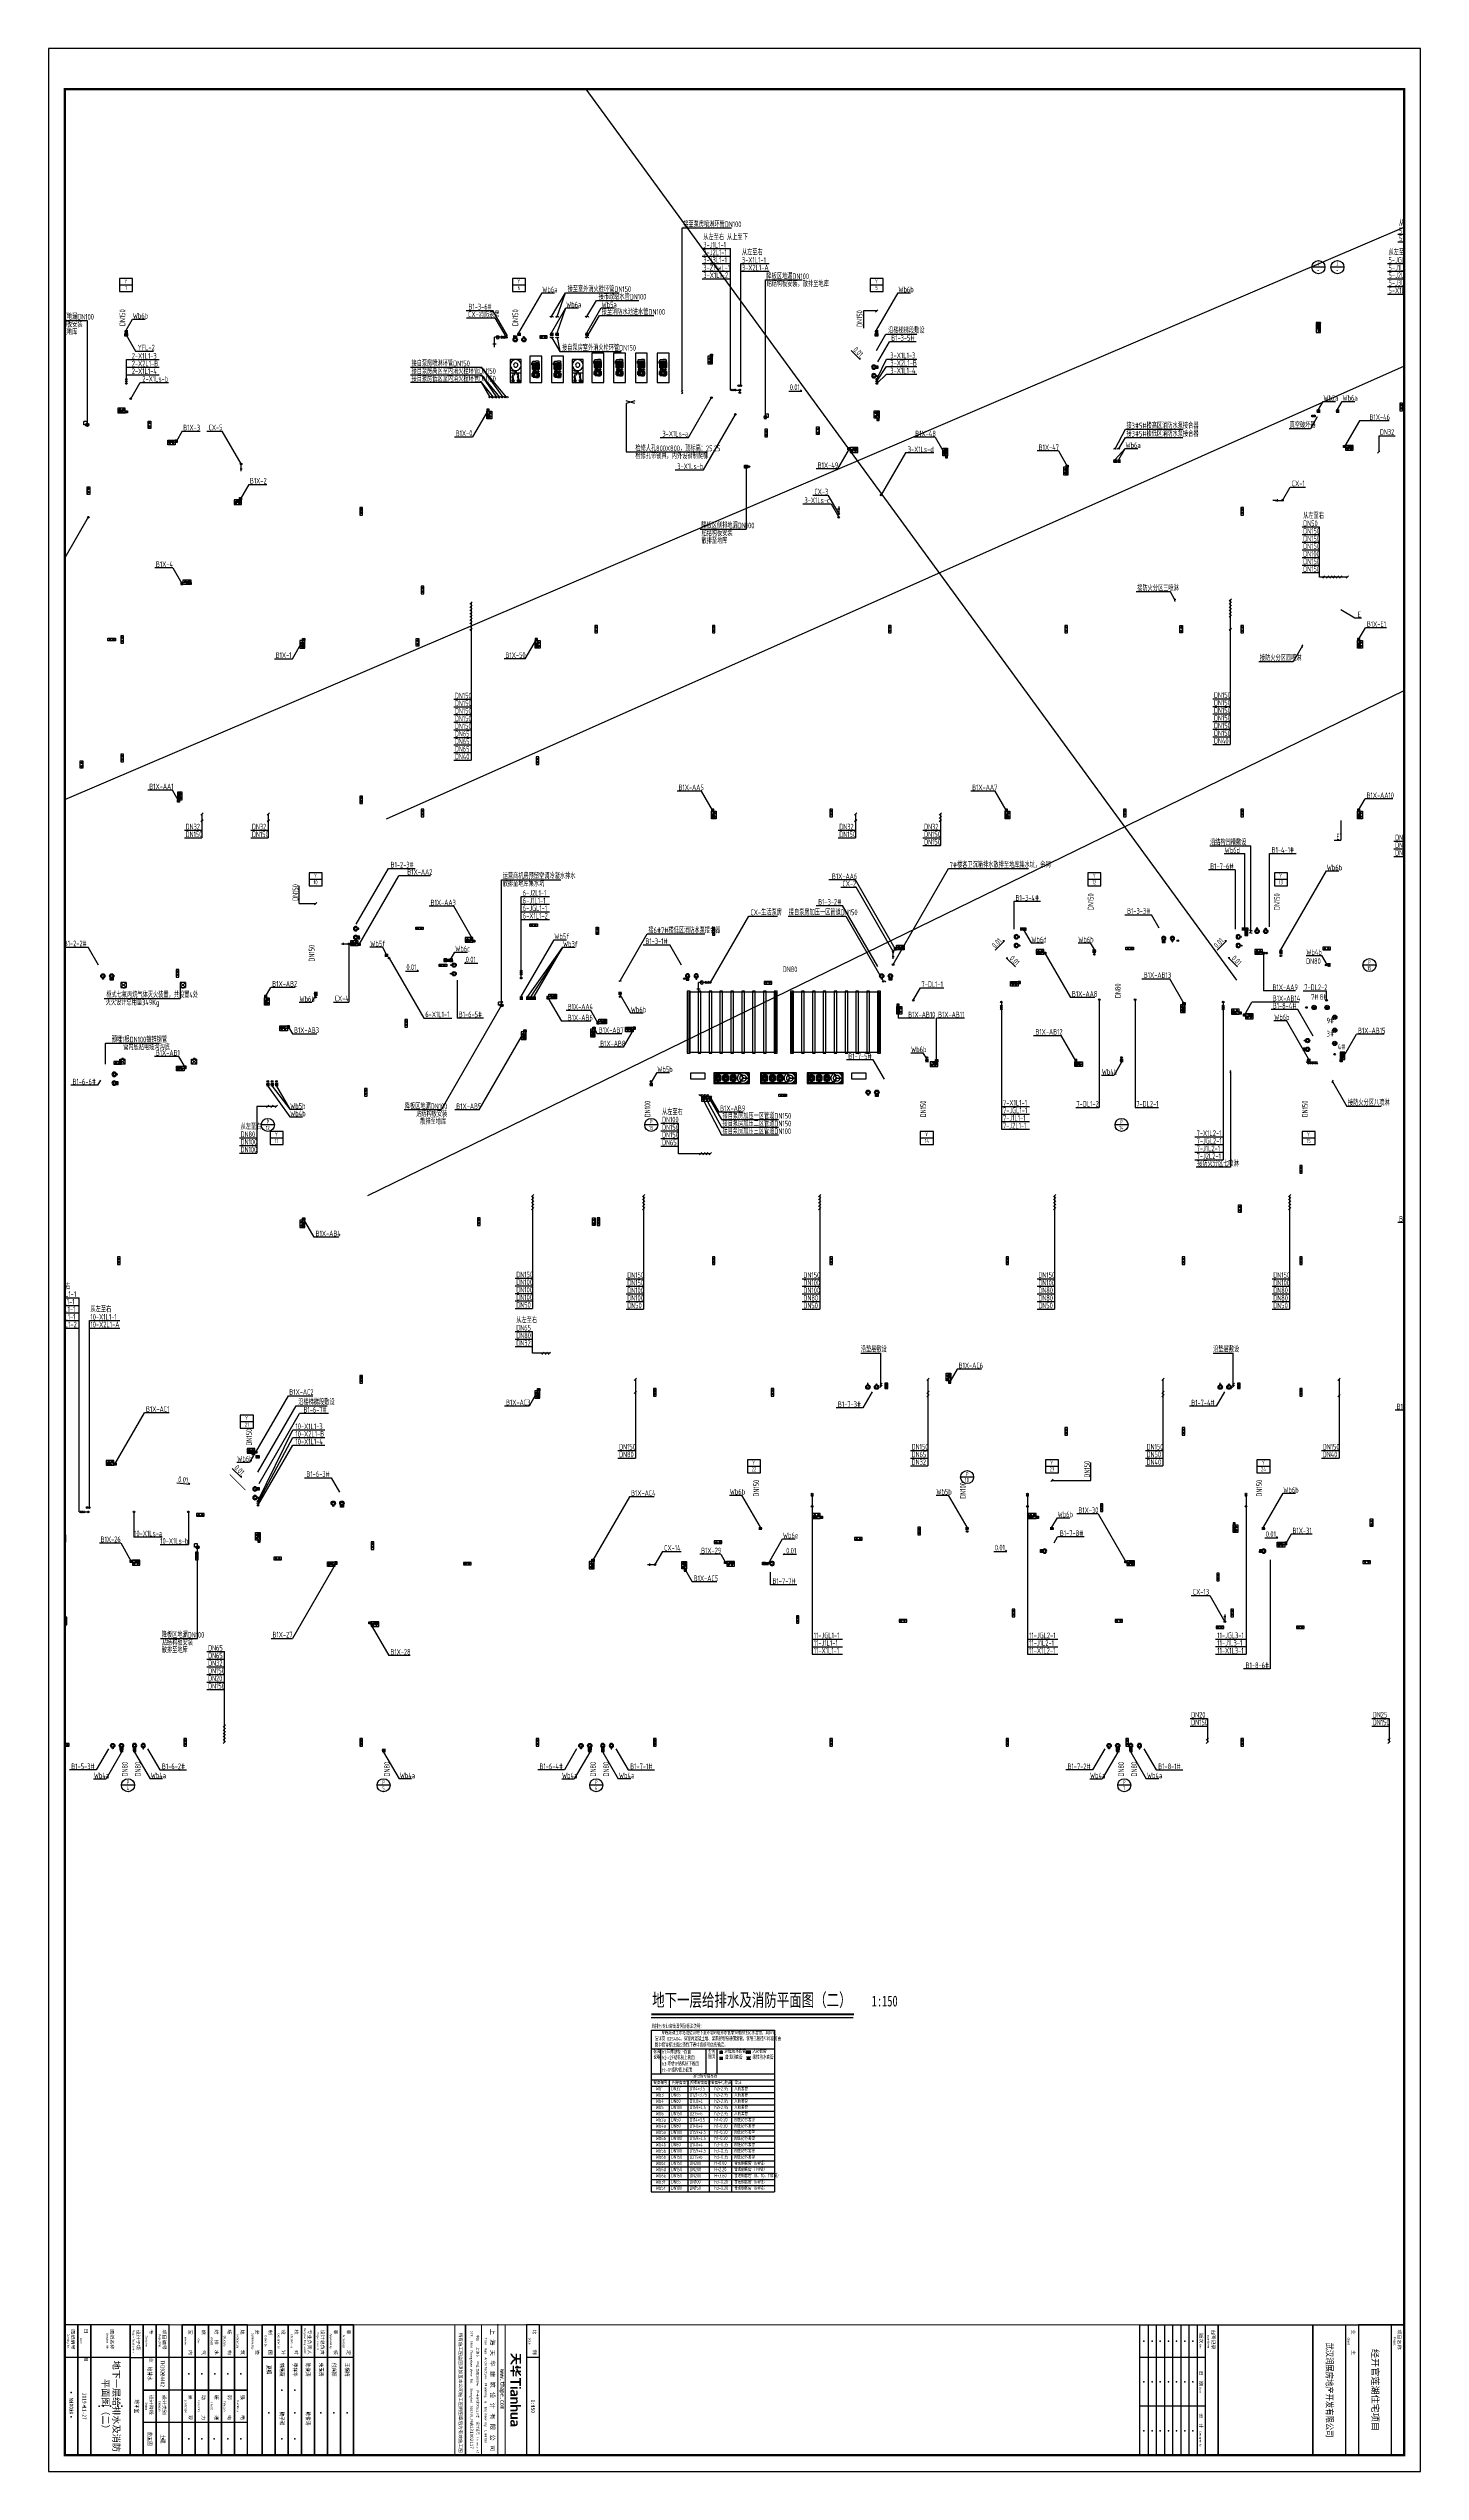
# Paper-space layout 'W1002A' of a CAD drawing. Header units: millimetres. Extents: x 290 to 1131, y -355 to 1131.
# The model-space entities are those that its viewports show. They can reach past a viewport. Long polylines and large blocks are cut down to what shows.
import ezdxf
from ezdxf.enums import TextEntityAlignment as Align

# ---------------------------------------------------------------- set-up
doc = ezdxf.new("R2010")
doc.units = ezdxf.units.MM
doc.header["$LTSCALE"] = 500
for name, pattern in [('1', [0.375, 0.25, -0.125]), ('CENTER2', [1.125, 0.75, -0.125, 0.125, -0.125]), ('CONTINOUS', [0]), ('DASH', [0.35, 0.25, -0.1]), ('DASHED', [0.75, 0.5, -0.25])]:
    doc.linetypes.add(name, pattern=pattern)
doc.layers.get('DEFPOINTS').update_dxf_attribs({"color": 9})
for name, color, linetype in [('C-SHET-LOGO', 7, 'Continuous'), ('C-SHET-SHET', 7, 'Continuous'), ('W-BUSH', 231, 'Continuous'), ('W-BUSH-NOTE', 231, 'Continuous'), ('W-DRAI-DIMS', 51, 'Continuous'), ('W-DRAI-EQPM', 50, 'Continuous'), ('W-DRAI-FLDR', 50, 'Continuous'), ('W-DRAI-NOTE', 50, 'Continuous'), ('W-EQPM', 40, 'Continuous'), ('W-FRPT-EXTG', 140, 'Continuous'), ('W-FRPT-HYDT', 140, 'Continuous'), ('W-FRPT-HYDT-DIMS', 61, 'Continuous'), ('W-FRPT-HYDT-EQPM', 60, 'Continuous'), ('W-FRPT-HYDT-PIPE', 1, 'Continuous'), ('W-FRPT-NOTE', 60, 'Continuous'), ('W-FRPT-SPRL-DIMS', 61, 'Continuous'), ('W-FRPT-SPRL-EQPM', 60, 'Continuous'), ('W-HOLE-NOTE', 231, 'Continuous'), ('W-NOTE', 40, 'Continuous'), ('W-NOTE-NAME', 40, 'Continuous'), ('W-RAIN-DIMS', 61, 'Continuous'), ('W-RAIN-EQPM', 60, 'Continuous'), ('W-RAIN-NOTE', 60, 'Continuous'), ('W-WSUP-COOL-PIPE', 3, 'Continuous'), ('W-WSUP-DIMS', 41, 'Continuous'), ('W-WSUP-EQPM', 40, 'Continuous'), ('W-WSUP-NOTE', 40, 'Continuous')]:
    doc.layers.add(name, color=color, linetype=linetype)
doc.layers.add('W-POST', color=10, linetype='Continuous', plot=False)
doc.styles.get("Standard").update_dxf_attribs({"font": '', "width": 0.7})
doc.styles.add('STYLEP4', font='')
doc.styles.add('TH-STYLE1', font='', dxfattribs={"width": 0.8})
doc.styles.add('TH-STYLE2', font='simhei.ttf', dxfattribs={"width": 0.8})
doc.styles.add('TH-STYLE3', font='tssdeng.shx', dxfattribs={"width": 0.7, "bigfont": 'tssdchn.shx'})
doc.styles.add('TH-STYLEP5', font='Stxihei.ttf')
doc.styles.add('TH-SYTLE2', font='txt')
doc.styles.add('TuKuang', font='Stfangso.ttf', dxfattribs={"width": 1.1})
doc.styles.get('Standard').set_extended_font_data('SimSun')
doc.styles.get('STYLEP4').set_extended_font_data('Century Gothic')
doc.styles.get('TH-STYLE1').set_extended_font_data('SimSun')

# ---------------------------------------------------------------- blocks, each defined once
blk = doc.blocks.new('TH')
at = {"linetype": 'Continuous'}
h = blk.add_hatch(color=256, dxfattribs=at)
h.dxf.hatch_style = 1
h.paths.add_polyline_path([(2.82, 2.83), (2.82, 2.98), (1.76, 2.98), (1.22, 2.98), (0.16, 2.98), (0.16, 2.83), (0.16, 2.76), (0.16, 2.61), (0.59, 2.61), (0.81, 2.61), (1.24, 2.61), (1.24, 2.34), (1.24, 2.21), (1.24, 1.92), (0.74, 1.92), (0.5, 1.92), (0, 1.92), (0, 1.54), (0.69, 1.54), (1.11, 1.54), (1.15, 1.54), (1.09, 1.43), (1.07, 1.39), (1.04, 1.32), (1.01, 1.28), (1, 1.27), (0.98, 1.23), (0.93, 1.15), (0.9, 1.12), (0.74, 0.94), (0.69, 0.89), (0.61, 0.83), (0.57, 0.8), (0.47, 0.72), (0.41, 0.68), (0.35, 0.64), (0.32, 0.63), (0.26, 0.59), (0, 0.46), (0, 0), (0.14, 0.05), (0.19, 0.07), (0.3, 0.11), (0.39, 0.16), (0.43, 0.18), (0.52, 0.22), (0.58, 0.26), (0.61, 0.28), (0.68, 0.32), (0.82, 0.41), (0.87, 0.45), (0.99, 0.56), (1.07, 0.64), (1.12, 0.68), (1.2, 0.76), (1.26, 0.85), (1.33, 0.94), (1.42, 1.08), (1.44, 1.11), (1.49, 1.19), (1.55, 1.08), (1.58, 1.04), (1.63, 0.96), (1.69, 0.88), (1.7, 0.86), (1.87, 0.67), (1.91, 0.64), (1.98, 0.57), (2.07, 0.49), (2.12, 0.45), (2.21, 0.38), (2.3, 0.32), (2.38, 0.28), (2.41, 0.26), (2.48, 0.21), (2.55, 0.18), (2.59, 0.16), (2.66, 0.12), (2.78, 0.07), (2.84, 0.05), (2.98, 0), (2.98, 0.2), (2.98, 0.28), (2.98, 0.46), (2.79, 0.56), (2.75, 0.58), (2.65, 0.63), (2.62, 0.65), (2.6, 0.66), (2.48, 0.74), (2.41, 0.79), (2.37, 0.83), (2.28, 0.9), (2.24, 0.94), (2.22, 0.97), (2.17, 1.01), (2.09, 1.11), (2.05, 1.16), (1.98, 1.27), (1.91, 1.36), (1.89, 1.42), (1.84, 1.54), (2.98, 1.54), (2.98, 1.92), (2.48, 1.92), (2.24, 1.92), (1.74, 1.92), (1.74, 2.61), (2.18, 2.61), (2.39, 2.61), (2.82, 2.61), (2.82, 2.76)])
h = blk.add_hatch(color=256, dxfattribs=at)
h.dxf.hatch_style = 1
h.paths.add_polyline_path([(4.07, 2.55), (4.12, 2.88), (4.12, 3), (3.95, 3), (3.87, 3), (3.68, 3), (3.68, 2.95), (3.68, 2.93), (3.68, 2.89), (3.65, 2.65), (3.64, 2.58), (3.61, 2.46), (3.57, 2.36), (3.55, 2.32), (3.5, 2.23), (3.45, 2.17), (3.33, 2.03), (3.33, 1.84), (3.33, 1.75), (3.33, 1.55), (3.52, 1.65), (3.64, 1.73), (3.64, 1.56), (3.64, 1.49), (3.64, 1.31), (4.07, 1.31), (4.07, 1.81), (4.07, 2.06)])
h = blk.add_hatch(color=256, dxfattribs=at)
h.dxf.hatch_style = 1
h.paths.add_polyline_path([(6.31, 0.92), (6.31, 1.07), (5.81, 1.07), (5.56, 1.07), (5.06, 1.07), (5.06, 1.28), (4.59, 1.28), (4.59, 1.07), (3.33, 1.07), (3.33, 0.69), (4.09, 0.69), (4.59, 0.69), (4.59, 0.01), (5.06, 0.01), (5.06, 0.69), (5.56, 0.69), (5.81, 0.69), (6.31, 0.69), (6.31, 0.84)])
h = blk.add_hatch(color=256, dxfattribs=at)
h.dxf.hatch_style = 1
h.paths.add_polyline_path([(5.51, 2.19), (5.52, 2.19), (5.54, 2.21), (5.64, 2.28), (5.69, 2.32), (5.79, 2.4), (5.88, 2.49), (5.93, 2.54), (6.02, 2.63), (6.16, 2.8), (6.19, 2.86), (6.21, 2.89), (6.24, 2.96), (6.03, 2.96), (5.93, 2.96), (5.73, 2.96), (5.6, 2.8), (5.56, 2.76), (5.53, 2.74), (5.49, 2.7), (5.4, 2.62), (5.35, 2.59), (5.2, 2.46), (5.2, 2.69), (5.2, 2.79), (5.2, 3), (5.02, 3), (4.93, 3), (4.76, 3), (4.76, 2.69), (4.76, 2.54), (4.76, 2.23), (4.69, 2.2), (4.65, 2.19), (4.58, 2.16), (4.53, 2.14), (4.51, 2.14), (4.25, 2.06), (4.25, 1.91), (4.25, 1.83), (4.25, 1.65), (4.44, 1.7), (4.48, 1.71), (4.56, 1.73), (4.63, 1.76), (4.67, 1.77), (4.77, 1.8), (4.77, 1.74), (4.77, 1.72), (4.8, 1.65), (4.8, 1.63), (4.82, 1.6), (4.86, 1.55), (4.89, 1.51), (4.92, 1.49), (4.97, 1.47), (5.01, 1.46), (5.13, 1.42), (5.5, 1.42), (5.69, 1.42), (6.06, 1.42), (6.15, 1.44), (6.19, 1.45), (6.31, 1.5), (6.31, 1.66), (6.31, 1.73), (6.31, 1.87), (6.23, 1.84), (6.19, 1.83), (6.12, 1.8), (6.06, 1.79), (5.78, 1.79), (5.64, 1.79), (5.35, 1.79), (5.31, 1.8), (5.28, 1.81), (5.24, 1.84), (5.23, 1.87), (5.22, 1.89), (5.2, 1.92), (5.2, 1.95), (5.2, 1.97), (5.21, 2), (5.3, 2.05), (5.34, 2.08)])
h = blk.add_hatch(color=256, dxfattribs=at)
h.dxf.hatch_style = 1
h.paths.add_polyline_path([(8.18, 2.52), (8.68, 2.52), (9, 2.52), (9, 2.95), (6.84, 2.95), (6.84, 2.52), (7.66, 2.52), (7.66, 1.53), (7.66, 1.04), (7.66, 0.04), (8.18, 0.04), (8.18, 1.03), (8.18, 1.53)])
h = blk.add_hatch(color=256, dxfattribs=at)
h.dxf.hatch_style = 1
h.paths.add_polyline_path([(9.8, 2.97), (9.29, 2.97), (9.29, 2.5), (9.8, 2.5)])
h = blk.add_hatch(color=256, dxfattribs=at)
h.dxf.hatch_style = 1
h.paths.add_polyline_path([(9.8, 2.04), (9.29, 2.04), (9.29, 1.25), (9.29, 0.04), (9.8, 0.04)])
h = blk.add_hatch(color=256, dxfattribs=at)
h.dxf.hatch_style = 1
h.paths.add_polyline_path([(11.51, 1.95), (11.5, 1.96), (11.49, 1.96), (11.48, 1.97), (11.47, 1.97), (11.46, 1.98), (11.45, 1.98), (11.44, 1.99), (11.43, 1.99), (11.42, 2), (11.41, 2), (11.4, 2.01), (11.39, 2.01), (11.38, 2.02), (11.37, 2.02), (11.34, 2.03), (11.34, 2.03), (11.31, 2.04), (11.31, 2.04), (11.27, 2.05), (11.27, 2.05), (11.23, 2.06), (11.23, 2.06), (11.17, 2.07), (11.17, 2.07), (11.06, 2.08), (11.05, 2.09), (10.93, 2.08), (10.92, 2.08), (10.78, 2.07), (10.78, 2.07), (10.7, 2.06), (10.7, 2.06), (10.64, 2.05), (10.64, 2.05), (10.59, 2.04), (10.59, 2.04), (10.55, 2.03), (10.5, 2.02), (10.5, 2.02), (10.47, 2.01), (10.43, 2), (10.43, 2), (10.4, 1.99), (10.4, 1.99), (10.37, 1.98), (10.37, 1.98), (10.34, 1.97), (10.34, 1.97), (10.31, 1.97), (10.31, 1.58), (10.32, 1.58), (10.33, 1.58), (10.35, 1.59), (10.36, 1.59), (10.37, 1.6), (10.4, 1.61), (10.4, 1.61), (10.43, 1.62), (10.43, 1.62), (10.46, 1.63), (10.46, 1.63), (10.49, 1.64), (10.53, 1.65), (10.53, 1.65), (10.56, 1.66), (10.6, 1.67), (10.6, 1.67), (10.64, 1.68), (10.69, 1.69), (10.75, 1.7), (10.84, 1.71), (10.85, 1.71), (10.99, 1.71), (10.99, 1.71), (11.05, 1.7), (11.09, 1.69), (11.12, 1.68), (11.12, 1.68), (11.15, 1.67), (11.17, 1.66), (11.18, 1.66), (11.19, 1.65), (11.2, 1.64), (11.21, 1.64), (11.22, 1.63), (11.22, 1.63), (11.23, 1.62), (11.23, 1.62), (11.24, 1.61), (11.24, 1.61), (11.25, 1.6), (11.25, 1.6), (11.26, 1.59), (11.27, 1.57), (11.27, 1.57), (11.28, 1.56), (11.29, 1.54), (11.3, 1.51), (11.3, 1.51), (11.31, 1.48), (11.31, 1.46), (11.31, 1.4), (11.31, 1.28), (11.19, 1.28), (11.05, 1.28), (10.86, 1.27), (10.86, 1.27), (10.76, 1.26), (10.76, 1.26), (10.69, 1.25), (10.69, 1.25), (10.64, 1.24), (10.64, 1.24), (10.6, 1.23), (10.6, 1.23), (10.56, 1.22), (10.56, 1.22), (10.53, 1.21), (10.53, 1.21), (10.5, 1.2), (10.5, 1.2), (10.47, 1.19), (10.47, 1.19), (10.45, 1.18), (10.42, 1.17), (10.42, 1.17), (10.41, 1.16), (10.4, 1.16), (10.39, 1.15), (10.38, 1.15), (10.37, 1.14), (10.36, 1.14), (10.35, 1.13), (10.34, 1.12), (10.33, 1.12), (10.32, 1.11), (10.31, 1.11), (10.31, 1.11), (10.3, 1.1), (10.29, 1.09), (10.28, 1.08), (10.27, 1.08), (10.27, 1.08), (10.26, 1.07), (10.26, 1.07), (10.25, 1.06), (10.25, 1.06), (10.24, 1.05), (10.24, 1.05), (10.23, 1.04), (10.23, 1.04), (10.22, 1.03), (10.22, 1.03), (10.21, 1.02), (10.2, 1.01), (10.2, 1.01), (10.19, 0.99), (10.18, 0.98), (10.17, 0.97), (10.17, 0.97), (10.16, 0.95), (10.16, 0.95), (10.15, 0.93), (10.14, 0.92), (10.14, 0.92), (10.13, 0.89), (10.12, 0.87), (10.12, 0.87), (10.11, 0.85), (10.11, 0.85), (10.1, 0.81), (10.1, 0.81), (10.09, 0.77), (10.07, 0.7), (10.07, 0.55), (10.09, 0.48), (10.09, 0.48), (10.1, 0.43), (10.1, 0.43), (10.11, 0.39), (10.11, 0.39), (10.12, 0.36), (10.12, 0.36), (10.13, 0.34), (10.13, 0.34), (10.14, 0.32), (10.14, 0.32), (10.15, 0.3), (10.15, 0.3), (10.16, 0.28), (10.16, 0.28), (10.17, 0.26), (10.17, 0.26), (10.18, 0.24), (10.18, 0.24), (10.19, 0.23), (10.19, 0.23), (10.2, 0.22), (10.21, 0.2), (10.21, 0.2), (10.22, 0.19), (10.22, 0.19), (10.23, 0.18), (10.23, 0.18), (10.24, 0.17), (10.24, 0.17), (10.25, 0.16), (10.25, 0.16), (10.26, 0.15), (10.26, 0.15), (10.27, 0.14), (10.27, 0.14), (10.28, 0.13), (10.28, 0.13), (10.29, 0.12), (10.3, 0.11), (10.31, 0.1), (10.32, 0.1), (10.33, 0.09), (10.34, 0.08), (10.35, 0.08), (10.36, 0.07), (10.37, 0.06), (10.38, 0.06), (10.39, 0.05), (10.4, 0.05), (10.41, 0.04), (10.41, 0.04), (10.44, 0.03), (10.46, 0.02), (10.46, 0.02), (10.5, 0.01), (10.5, 0.01), (10.54, 0), (10.61, -0.01), (10.8, -0.01), (10.89, 0), (10.93, 0.01), (10.98, 0.02), (10.98, 0.02), (11.01, 0.03), (11.05, 0.04), (11.06, 0.04), (11.07, 0.05), (11.1, 0.06), (11.11, 0.06), (11.12, 0.07), (11.13, 0.07), (11.14, 0.08), (11.15, 0.08), (11.16, 0.09), (11.17, 0.09), (11.18, 0.1), (11.19, 0.1), (11.2, 0.11), (11.21, 0.12), (11.21, 0.12), (11.23, 0.13), (11.24, 0.14), (11.24, 0.14), (11.25, 0.15), (11.25, 0.15), (11.26, 0.16), (11.26, 0.16), (11.28, 0.17), (11.29, 0.18), (11.29, 0.18), (11.3, 0.19), (11.3, 0.19), (11.31, 0.2), (11.36, 0.24), (11.36, 0.04), (11.82, 0.04), (11.82, 1.29), (11.82, 1.31), (11.81, 1.39), (11.81, 1.39), (11.8, 1.46), (11.8, 1.46), (11.79, 1.5), (11.78, 1.55), (11.78, 1.55), (11.77, 1.58), (11.77, 1.58), (11.76, 1.61), (11.76, 1.61), (11.75, 1.64), (11.75, 1.64), (11.74, 1.66), (11.74, 1.66), (11.73, 1.68), (11.72, 1.71), (11.72, 1.71), (11.71, 1.72), (11.7, 1.74), (11.7, 1.74), (11.69, 1.76), (11.69, 1.76), (11.68, 1.78), (11.68, 1.78), (11.67, 1.79), (11.66, 1.81), (11.66, 1.81), (11.65, 1.82), (11.65, 1.82), (11.64, 1.83), (11.64, 1.83), (11.63, 1.84), (11.62, 1.86), (11.62, 1.86), (11.61, 1.87), (11.61, 1.87), (11.6, 1.88), (11.6, 1.88), (11.59, 1.89), (11.59, 1.89), (11.58, 1.9), (11.57, 1.9), (11.55, 1.91), (11.55, 1.92), (11.54, 1.93), (11.53, 1.93), (11.51, 1.94)])
h.paths.add_polyline_path([(11.04, 0.92), (11.31, 0.93), (11.31, 0.76), (11.31, 0.74), (11.3, 0.72), (11.29, 0.69), (11.28, 0.66), (11.27, 0.64), (11.26, 0.62), (11.25, 0.6), (11.25, 0.6), (11.24, 0.59), (11.24, 0.58), (11.23, 0.58), (11.23, 0.57), (11.22, 0.56), (11.22, 0.56), (11.21, 0.55), (11.21, 0.55), (11.2, 0.54), (11.2, 0.54), (11.19, 0.53), (11.19, 0.53), (11.18, 0.52), (11.17, 0.51), (11.16, 0.5), (11.15, 0.5), (11.14, 0.49), (11.13, 0.48), (11.12, 0.48), (11.11, 0.47), (11.09, 0.46), (11.06, 0.45), (11.06, 0.45), (11.04, 0.44), (11.01, 0.43), (10.97, 0.42), (10.92, 0.41), (10.91, 0.41), (10.84, 0.41), (10.81, 0.41), (10.76, 0.41), (10.72, 0.42), (10.69, 0.43), (10.67, 0.44), (10.67, 0.45), (10.66, 0.45), (10.64, 0.46), (10.64, 0.47), (10.63, 0.48), (10.63, 0.48), (10.62, 0.49), (10.61, 0.51), (10.61, 0.51), (10.6, 0.52), (10.59, 0.55), (10.58, 0.57), (10.58, 0.58), (10.57, 0.62), (10.57, 0.67), (10.57, 0.69), (10.57, 0.71), (10.58, 0.72), (10.59, 0.74), (10.59, 0.74), (10.6, 0.76), (10.61, 0.78), (10.62, 0.79), (10.62, 0.79), (10.63, 0.8), (10.63, 0.8), (10.64, 0.81), (10.64, 0.81), (10.65, 0.82), (10.65, 0.82), (10.67, 0.83), (10.69, 0.84), (10.71, 0.85), (10.73, 0.86), (10.75, 0.87), (10.79, 0.88), (10.79, 0.88), (10.82, 0.89), (10.87, 0.9), (10.93, 0.91), (11.02, 0.92)], flags=16)
h = blk.add_hatch(color=256, dxfattribs=at)
h.dxf.hatch_style = 1
h.paths.add_polyline_path([(12.71, 1.48), (12.72, 1.5), (12.72, 1.5), (12.73, 1.52), (12.73, 1.52), (12.74, 1.54), (12.74, 1.54), (12.75, 1.55), (12.75, 1.55), (12.76, 1.57), (12.76, 1.57), (12.77, 1.58), (12.77, 1.58), (12.78, 1.59), (12.78, 1.59), (12.8, 1.61), (12.81, 1.62), (12.83, 1.63), (12.84, 1.64), (12.85, 1.64), (12.87, 1.65), (12.88, 1.65), (12.89, 1.66), (12.9, 1.66), (12.91, 1.67), (12.94, 1.68), (12.94, 1.68), (12.97, 1.69), (13.01, 1.7), (13.07, 1.71), (13.11, 1.71), (13.15, 1.71), (13.18, 1.71), (13.23, 1.7), (13.26, 1.69), (13.28, 1.68), (13.29, 1.68), (13.3, 1.67), (13.31, 1.67), (13.32, 1.66), (13.33, 1.66), (13.33, 1.66), (13.34, 1.65), (13.34, 1.65), (13.35, 1.64), (13.35, 1.64), (13.36, 1.63), (13.36, 1.63), (13.37, 1.62), (13.37, 1.62), (13.38, 1.61), (13.38, 1.61), (13.39, 1.6), (13.4, 1.58), (13.4, 1.58), (13.41, 1.56), (13.41, 1.56), (13.42, 1.54), (13.43, 1.51), (13.44, 1.44), (13.44, 0.04), (13.94, 0.04), (13.94, 1.45), (13.93, 1.55), (13.93, 1.55), (13.92, 1.6), (13.92, 1.6), (13.91, 1.64), (13.91, 1.64), (13.9, 1.67), (13.9, 1.67), (13.89, 1.7), (13.89, 1.7), (13.88, 1.72), (13.88, 1.72), (13.87, 1.74), (13.87, 1.74), (13.86, 1.76), (13.86, 1.76), (13.85, 1.78), (13.85, 1.78), (13.84, 1.8), (13.84, 1.8), (13.83, 1.81), (13.83, 1.81), (13.82, 1.82), (13.81, 1.84), (13.81, 1.84), (13.8, 1.85), (13.8, 1.85), (13.79, 1.86), (13.79, 1.86), (13.78, 1.87), (13.77, 1.89), (13.77, 1.89), (13.76, 1.9), (13.76, 1.9), (13.75, 1.9), (13.74, 1.91), (13.73, 1.92), (13.73, 1.92), (13.72, 1.93), (13.72, 1.93), (13.71, 1.94), (13.71, 1.94), (13.7, 1.94), (13.69, 1.95), (13.68, 1.96), (13.68, 1.96), (13.67, 1.96), (13.66, 1.97), (13.65, 1.98), (13.65, 1.98), (13.64, 1.98), (13.63, 1.99), (13.62, 1.99), (13.61, 2), (13.6, 2), (13.59, 2.01), (13.58, 2.01), (13.57, 2.02), (13.56, 2.02), (13.53, 2.03), (13.52, 2.04), (13.51, 2.04), (13.47, 2.05), (13.44, 2.06), (13.44, 2.06), (13.38, 2.07), (13.38, 2.07), (13.29, 2.08), (13.29, 2.08), (13.19, 2.08), (13.09, 2.07), (13.09, 2.07), (13.04, 2.06), (13.04, 2.06), (13, 2.05), (13, 2.05), (12.96, 2.04), (12.96, 2.04), (12.93, 2.03), (12.93, 2.03), (12.9, 2.02), (12.9, 2.02), (12.89, 2.01), (12.88, 2.01), (12.87, 2), (12.86, 2), (12.85, 1.99), (12.84, 1.99), (12.83, 1.98), (12.82, 1.98), (12.81, 1.97), (12.8, 1.97), (12.79, 1.96), (12.77, 1.95), (12.76, 1.94), (12.74, 1.93), (12.73, 1.92), (12.72, 1.91), (12.7, 1.9), (12.69, 1.89), (12.66, 1.89), (12.66, 2.04), (12.2, 2.04), (12.2, 0.04), (12.71, 0.04)])
h = blk.add_hatch(color=256, dxfattribs=at)
h.dxf.hatch_style = 1
h.paths.add_polyline_path([(15.18, 1.71), (15.19, 1.71), (15.28, 1.71), (15.3, 1.71), (15.34, 1.7), (15.38, 1.69), (15.4, 1.68), (15.42, 1.67), (15.43, 1.67), (15.44, 1.66), (15.45, 1.65), (15.46, 1.65), (15.47, 1.64), (15.47, 1.64), (15.48, 1.63), (15.48, 1.63), (15.49, 1.62), (15.49, 1.62), (15.5, 1.61), (15.51, 1.59), (15.51, 1.59), (15.52, 1.58), (15.53, 1.56), (15.54, 1.53), (15.55, 1.49), (15.55, 0.04), (16.05, 0.04), (16.05, 1.53), (16.05, 1.53), (16.04, 1.59), (16.04, 1.59), (16.03, 1.63), (16.03, 1.63), (16.02, 1.66), (16.01, 1.69), (16.01, 1.69), (16, 1.71), (15.99, 1.73), (15.98, 1.75), (15.97, 1.77), (15.96, 1.79), (15.95, 1.81), (15.95, 1.81), (15.94, 1.82), (15.94, 1.82), (15.93, 1.83), (15.92, 1.85), (15.92, 1.85), (15.91, 1.86), (15.91, 1.86), (15.9, 1.87), (15.9, 1.87), (15.89, 1.88), (15.89, 1.88), (15.88, 1.89), (15.88, 1.89), (15.87, 1.9), (15.87, 1.9), (15.86, 1.91), (15.86, 1.91), (15.85, 1.92), (15.85, 1.92), (15.84, 1.93), (15.82, 1.94), (15.81, 1.95), (15.8, 1.96), (15.78, 1.97), (15.75, 1.98), (15.75, 1.99), (15.74, 1.99), (15.73, 2), (15.71, 2.01), (15.69, 2.02), (15.68, 2.02), (15.65, 2.03), (15.62, 2.04), (15.59, 2.05), (15.59, 2.05), (15.55, 2.06), (15.55, 2.06), (15.5, 2.07), (15.5, 2.07), (15.4, 2.08), (15.31, 2.08), (15.3, 2.08), (15.21, 2.07), (15.21, 2.07), (15.15, 2.06), (15.15, 2.06), (15.11, 2.05), (15.11, 2.05), (15.08, 2.04), (15.05, 2.03), (15.02, 2.02), (15.02, 2.02), (15, 2.01), (14.97, 2), (14.97, 2), (14.96, 1.99), (14.94, 1.98), (14.92, 1.97), (14.91, 1.97), (14.9, 1.96), (14.88, 1.95), (14.87, 1.95), (14.86, 1.94), (14.85, 1.93), (14.84, 1.93), (14.83, 1.91), (14.82, 1.91), (14.8, 1.9), (14.78, 1.89), (14.78, 2.95), (14.32, 2.95), (14.32, 0.04), (14.82, 0.04), (14.82, 1.45), (14.83, 1.49), (14.84, 1.51), (14.85, 1.53), (14.86, 1.55), (14.87, 1.56), (14.87, 1.56), (14.88, 1.57), (14.88, 1.57), (14.89, 1.58), (14.89, 1.58), (14.9, 1.59), (14.9, 1.59), (14.91, 1.6), (14.91, 1.6), (14.92, 1.61), (14.92, 1.61), (14.93, 1.61), (14.94, 1.63), (14.94, 1.63), (14.95, 1.64), (14.97, 1.64), (14.98, 1.64), (14.99, 1.65), (15.01, 1.66), (15.03, 1.67), (15.06, 1.68), (15.09, 1.69), (15.12, 1.7)])
h = blk.add_hatch(color=256, dxfattribs=at)
h.dxf.hatch_style = 1
h.paths.add_polyline_path([(16.93, 2.04), (16.42, 2.04), (16.42, 0.56), (16.42, 0.56), (16.43, 0.55), (16.44, 0.49), (16.44, 0.49), (16.45, 0.45), (16.45, 0.45), (16.46, 0.42), (16.46, 0.42), (16.47, 0.39), (16.47, 0.39), (16.48, 0.37), (16.49, 0.34), (16.49, 0.34), (16.5, 0.32), (16.5, 0.32), (16.51, 0.31), (16.52, 0.29), (16.52, 0.29), (16.53, 0.27), (16.53, 0.27), (16.54, 0.26), (16.55, 0.24), (16.55, 0.24), (16.56, 0.23), (16.56, 0.23), (16.57, 0.22), (16.57, 0.22), (16.58, 0.21), (16.58, 0.21), (16.59, 0.2), (16.59, 0.2), (16.6, 0.19), (16.6, 0.19), (16.61, 0.18), (16.61, 0.18), (16.62, 0.17), (16.62, 0.17), (16.63, 0.16), (16.63, 0.16), (16.64, 0.15), (16.64, 0.15), (16.65, 0.14), (16.66, 0.13), (16.67, 0.12), (16.68, 0.12), (16.69, 0.11), (16.7, 0.1), (16.71, 0.1), (16.72, 0.09), (16.73, 0.08), (16.74, 0.08), (16.75, 0.07), (16.76, 0.07), (16.77, 0.06), (16.78, 0.06), (16.79, 0.05), (16.8, 0.05), (16.81, 0.04), (16.81, 0.04), (16.84, 0.03), (16.84, 0.03), (16.87, 0.02), (16.87, 0.02), (16.91, 0.01), (16.91, 0.01), (16.95, 0), (17.02, -0.01), (17.03, -0.01), (17.05, -0.02), (17.11, -0.02), (17.18, -0.01), (17.21, -0.01), (17.28, 0), (17.28, 0), (17.33, 0.01), (17.33, 0.01), (17.37, 0.02), (17.37, 0.02), (17.4, 0.03), (17.4, 0.03), (17.43, 0.04), (17.43, 0.04), (17.46, 0.05), (17.47, 0.05), (17.48, 0.06), (17.51, 0.07), (17.52, 0.07), (17.53, 0.08), (17.54, 0.08), (17.55, 0.09), (17.56, 0.1), (17.58, 0.11), (17.59, 0.11), (17.6, 0.12), (17.63, 0.14), (17.64, 0.14), (17.65, 0.15), (17.65, 0.15), (17.66, 0.17), (17.69, 0.18), (17.69, 0.04), (18.15, 0.04), (18.15, 2.04), (17.66, 2.04), (17.66, 0.62), (17.65, 0.58), (17.64, 0.56), (17.64, 0.56), (17.63, 0.54), (17.62, 0.53), (17.62, 0.53), (17.61, 0.52), (17.61, 0.52), (17.6, 0.51), (17.6, 0.51), (17.59, 0.5), (17.59, 0.5), (17.58, 0.49), (17.58, 0.49), (17.57, 0.48), (17.57, 0.48), (17.56, 0.47), (17.56, 0.47), (17.55, 0.46), (17.54, 0.45), (17.53, 0.44), (17.52, 0.44), (17.51, 0.43), (17.5, 0.42), (17.49, 0.42), (17.48, 0.41), (17.47, 0.41), (17.45, 0.4), (17.42, 0.39), (17.42, 0.39), (17.39, 0.38), (17.39, 0.38), (17.36, 0.37), (17.31, 0.36), (17.18, 0.36), (17.16, 0.36), (17.12, 0.37), (17.12, 0.37), (17.09, 0.38), (17.08, 0.39), (17.07, 0.39), (17.06, 0.4), (17.05, 0.4), (17.03, 0.41), (17.03, 0.42), (17.02, 0.43), (17.02, 0.43), (17.01, 0.44), (17.01, 0.44), (17, 0.45), (17, 0.45), (16.99, 0.46), (16.99, 0.46), (16.98, 0.47), (16.97, 0.49), (16.97, 0.49), (16.96, 0.5), (16.95, 0.52), (16.94, 0.55), (16.93, 0.59)])
h = blk.add_hatch(color=256, dxfattribs=at)
h.dxf.hatch_style = 1
h.paths.add_polyline_path([(20.19, 1.25), (20.19, 1.26), (20.18, 1.37), (20.17, 1.44), (20.17, 1.44), (20.16, 1.49), (20.15, 1.54), (20.15, 1.54), (20.14, 1.57), (20.14, 1.57), (20.13, 1.6), (20.13, 1.6), (20.12, 1.63), (20.12, 1.63), (20.11, 1.66), (20.11, 1.66), (20.1, 1.68), (20.1, 1.68), (20.09, 1.7), (20.09, 1.7), (20.08, 1.72), (20.08, 1.72), (20.07, 1.74), (20.07, 1.74), (20.06, 1.76), (20.06, 1.76), (20.05, 1.77), (20.04, 1.79), (20.04, 1.79), (20.03, 1.8), (20.02, 1.82), (20.02, 1.82), (20.01, 1.83), (20.01, 1.83), (20, 1.84), (20, 1.84), (19.99, 1.85), (19.99, 1.85), (19.98, 1.86), (19.98, 1.86), (19.97, 1.87), (19.97, 1.87), (19.96, 1.88), (19.96, 1.88), (19.95, 1.89), (19.95, 1.89), (19.94, 1.9), (19.94, 1.9), (19.93, 1.91), (19.93, 1.91), (19.92, 1.92), (19.92, 1.92), (19.91, 1.93), (19.91, 1.93), (19.9, 1.93), (19.89, 1.94), (19.88, 1.95), (19.88, 1.95), (19.87, 1.95), (19.86, 1.96), (19.85, 1.97), (19.85, 1.97), (19.84, 1.97), (19.83, 1.98), (19.82, 1.98), (19.81, 1.99), (19.8, 1.99), (19.79, 2), (19.78, 2), (19.77, 2.01), (19.76, 2.01), (19.73, 2.02), (19.72, 2.03), (19.71, 2.03), (19.68, 2.04), (19.68, 2.04), (19.64, 2.05), (19.64, 2.05), (19.6, 2.06), (19.6, 2.06), (19.54, 2.07), (19.54, 2.07), (19.43, 2.08), (19.41, 2.09), (19.31, 2.09), (19.29, 2.08), (19.15, 2.07), (19.15, 2.07), (19.07, 2.06), (19.07, 2.06), (19.01, 2.05), (19.01, 2.05), (18.96, 2.04), (18.91, 2.03), (18.91, 2.03), (18.87, 2.02), (18.87, 2.02), (18.84, 2.01), (18.8, 2), (18.8, 2), (18.77, 1.99), (18.77, 1.99), (18.74, 1.98), (18.74, 1.98), (18.71, 1.97), (18.71, 1.97), (18.68, 1.97), (18.68, 1.59), (18.68, 1.58), (18.72, 1.59), (18.73, 1.59), (18.74, 1.6), (18.77, 1.61), (18.77, 1.61), (18.8, 1.62), (18.8, 1.62), (18.83, 1.63), (18.83, 1.63), (18.86, 1.64), (18.9, 1.65), (18.9, 1.65), (18.93, 1.66), (18.97, 1.67), (18.97, 1.67), (19.01, 1.68), (19.06, 1.69), (19.12, 1.7), (19.21, 1.71), (19.23, 1.72), (19.34, 1.72), (19.35, 1.71), (19.42, 1.7), (19.46, 1.69), (19.49, 1.68), (19.51, 1.67), (19.52, 1.67), (19.53, 1.66), (19.54, 1.66), (19.55, 1.65), (19.56, 1.65), (19.56, 1.65), (19.57, 1.64), (19.58, 1.63), (19.59, 1.63), (19.59, 1.63), (19.6, 1.62), (19.6, 1.62), (19.61, 1.61), (19.61, 1.61), (19.62, 1.6), (19.63, 1.58), (19.63, 1.58), (19.64, 1.57), (19.65, 1.55), (19.65, 1.55), (19.66, 1.53), (19.67, 1.5), (19.68, 1.46), (19.68, 1.45), (19.68, 1.41), (19.68, 1.36), (19.68, 1.32), (19.68, 1.28), (19.51, 1.28), (19.37, 1.27), (19.23, 1.27), (19.23, 1.27), (19.13, 1.26), (19.13, 1.26), (19.06, 1.25), (19.06, 1.25), (19.01, 1.24), (19.01, 1.24), (18.97, 1.23), (18.97, 1.23), (18.93, 1.22), (18.93, 1.22), (18.89, 1.21), (18.89, 1.21), (18.86, 1.2), (18.86, 1.2), (18.84, 1.19), (18.81, 1.18), (18.81, 1.18), (18.8, 1.17), (18.79, 1.17), (18.78, 1.16), (18.77, 1.16), (18.76, 1.15), (18.75, 1.15), (18.74, 1.14), (18.73, 1.14), (18.72, 1.13), (18.71, 1.13), (18.7, 1.12), (18.69, 1.11), (18.68, 1.11), (18.67, 1.1), (18.66, 1.09), (18.65, 1.09), (18.65, 1.09), (18.64, 1.08), (18.64, 1.08), (18.63, 1.07), (18.63, 1.07), (18.62, 1.06), (18.62, 1.06), (18.61, 1.05), (18.61, 1.05), (18.6, 1.04), (18.6, 1.04), (18.59, 1.03), (18.59, 1.03), (18.58, 1.02), (18.58, 1.02), (18.57, 1.01), (18.57, 1.01), (18.56, 1), (18.56, 1), (18.55, 0.99), (18.55, 0.99), (18.54, 0.97), (18.54, 0.97), (18.53, 0.96), (18.53, 0.96), (18.52, 0.94), (18.52, 0.94), (18.51, 0.92), (18.51, 0.92), (18.5, 0.9), (18.5, 0.9), (18.49, 0.88), (18.49, 0.88), (18.48, 0.85), (18.48, 0.85), (18.47, 0.82), (18.47, 0.82), (18.46, 0.79), (18.46, 0.79), (18.44, 0.74), (18.44, 0.73), (18.44, 0.7), (18.44, 0.69), (18.43, 0.62), (18.44, 0.55), (18.44, 0.51), (18.45, 0.5), (18.46, 0.46), (18.46, 0.46), (18.47, 0.42), (18.47, 0.42), (18.48, 0.38), (18.48, 0.38), (18.49, 0.36), (18.5, 0.33), (18.5, 0.33), (18.51, 0.31), (18.51, 0.31), (18.52, 0.29), (18.52, 0.29), (18.53, 0.27), (18.53, 0.27), (18.54, 0.26), (18.55, 0.24), (18.55, 0.24), (18.56, 0.23), (18.57, 0.21), (18.57, 0.21), (18.58, 0.2), (18.58, 0.2), (18.59, 0.19), (18.59, 0.19), (18.6, 0.18), (18.61, 0.16), (18.61, 0.16), (18.62, 0.15), (18.62, 0.15), (18.63, 0.14), (18.64, 0.13), (18.65, 0.13), (18.65, 0.13), (18.66, 0.12), (18.66, 0.12), (18.67, 0.11), (18.67, 0.11), (18.68, 0.1), (18.69, 0.09), (18.7, 0.09), (18.7, 0.09), (18.71, 0.08), (18.72, 0.07), (18.73, 0.07), (18.74, 0.06), (18.75, 0.06), (18.76, 0.05), (18.77, 0.05), (18.78, 0.04), (18.79, 0.04), (18.8, 0.03), (18.8, 0.03), (18.83, 0.02), (18.83, 0.02), (18.87, 0.01), (18.87, 0.01), (18.91, 0), (18.91, 0), (18.97, -0.01), (18.98, -0.01), (19.16, -0.01), (19.16, -0.01), (19.17, -0.01), (19.25, 0), (19.25, 0), (19.3, 0.01), (19.35, 0.02), (19.35, 0.02), (19.38, 0.03), (19.38, 0.03), (19.41, 0.04), (19.41, 0.04), (19.44, 0.05), (19.44, 0.05), (19.47, 0.06), (19.48, 0.06), (19.49, 0.07), (19.5, 0.07), (19.51, 0.08), (19.52, 0.08), (19.53, 0.09), (19.54, 0.09), (19.55, 0.1), (19.56, 0.11), (19.56, 0.11), (19.58, 0.12), (19.59, 0.13), (19.59, 0.13), (19.61, 0.14), (19.62, 0.15), (19.62, 0.15), (19.63, 0.16), (19.63, 0.16), (19.64, 0.17), (19.64, 0.17), (19.65, 0.18), (19.65, 0.18), (19.66, 0.19), (19.66, 0.19), (19.67, 0.2), (19.67, 0.2), (19.68, 0.21), (19.68, 0.21), (19.69, 0.22), (19.69, 0.22), (19.7, 0.23), (19.7, 0.23), (19.72, 0.25), (19.72, 0.04), (20.19, 0.04)])
h.paths.add_polyline_path([(18.93, 0.68), (18.94, 0.69), (18.95, 0.72), (18.95, 0.72), (18.96, 0.75), (18.97, 0.77), (18.97, 0.77), (18.98, 0.78), (18.98, 0.78), (18.99, 0.79), (18.99, 0.79), (19, 0.8), (19, 0.8), (19.01, 0.81), (19.01, 0.81), (19.02, 0.82), (19.02, 0.82), (19.03, 0.82), (19.04, 0.83), (19.05, 0.84), (19.05, 0.84), (19.06, 0.84), (19.07, 0.85), (19.1, 0.86), (19.11, 0.86), (19.12, 0.87), (19.15, 0.88), (19.19, 0.89), (19.24, 0.9), (19.3, 0.91), (19.39, 0.92), (19.4, 0.93), (19.51, 0.93), (19.59, 0.93), (19.63, 0.93), (19.68, 0.93), (19.68, 0.78), (19.68, 0.77), (19.67, 0.73), (19.67, 0.73), (19.66, 0.7), (19.65, 0.67), (19.64, 0.65), (19.64, 0.65), (19.63, 0.63), (19.63, 0.63), (19.62, 0.61), (19.62, 0.61), (19.61, 0.59), (19.61, 0.59), (19.6, 0.58), (19.6, 0.58), (19.59, 0.57), (19.59, 0.57), (19.58, 0.55), (19.58, 0.55), (19.57, 0.54), (19.57, 0.54), (19.56, 0.53), (19.56, 0.53), (19.55, 0.52), (19.55, 0.52), (19.54, 0.51), (19.53, 0.5), (19.52, 0.5), (19.52, 0.5), (19.51, 0.49), (19.5, 0.48), (19.49, 0.48), (19.48, 0.47), (19.47, 0.47), (19.46, 0.46), (19.45, 0.46), (19.43, 0.45), (19.4, 0.44), (19.37, 0.43), (19.34, 0.42), (19.29, 0.41), (19.25, 0.41), (19.17, 0.41), (19.13, 0.41), (19.09, 0.42), (19.06, 0.43), (19.05, 0.44), (19.04, 0.44), (19.03, 0.45), (19.02, 0.46), (19.02, 0.46), (19.01, 0.47), (19.01, 0.47), (19, 0.48), (19, 0.48), (18.99, 0.49), (18.99, 0.49), (18.98, 0.5), (18.98, 0.5), (18.97, 0.52), (18.97, 0.52), (18.96, 0.54), (18.95, 0.57), (18.95, 0.57), (18.94, 0.59), (18.93, 0.61)], flags=16)
blk = doc.blocks.new('LOGO2014')
blk.add_line((79.9, 44), (79.9, 30.8))
at = {"const_width": 0.5}
blk.add_lwpolyline([(80, 0), (0, 0), (0, 44), (80, 44)], close=True, dxfattribs=at)
at = {"lineweight": 9}
for points in [[(79.9, 0), (0, 0), (0, 44), (79.9, 44), (79.9, 0)], [(0, 30.8), (79.9, 30.8)], [(-0.4, 26.4), (79.5, 26.4)], [(-0.1, 16.4), (79.8, 16.4)], [(0, 6.5), (79.9, 6.5)]]:
    blk.add_lwpolyline(points, dxfattribs=at)
at = {"const_width": 0.5}
blk.add_lwpolyline([(0, 6.8), (80, 6.8)], dxfattribs=at)
at = {"linetype": 'Continuous', "xscale": 2.207590749970477, "yscale": 2.207590749970477, "zscale": 2.207590749970477}
blk.add_blockref('TH', (17.6, 34), dxfattribs=at)
at = {"attachment_point": 7}
for s, insert, char_height, style in [('{\\W1;\\T0.9;www.thape.com}', (27.1, 27.2), 2.655, 'TH-STYLE2'), ('{\\fSTXihei|b0|i0|c0|p34;27F, 1800 Zhongshan West Rd.  Shanghai 200235,PRC}', (3.7, 9), 1.5, 'TH-STYLEP5'), ('{\\fSTXihei|b0|i0|c0|p34;A131002117}', (60.4, 9.4), 2, 'TH-STYLEP5')]:
    blk.add_mtext(s, dxfattribs=dict(at, insert=insert, char_height=char_height, style=style))
for s, insert, char_height, width, attachment_point, style in [('{\\fSimHei|b1|i0|c134|p2;\\W1;\\T1.1;上 海 天 华 建 筑 设 计 有 限 公 司}', (40.1, 23), 2.7, 80.945, 5, 'TH-STYLE2'), ('{\\fSTXihei|b0|i0|c134|p2;中国   上海市  中山西路1800号  兆丰环球大厦27楼}', (6, 14.8), 1.5, 75.852, 1, 'TH-STYLEP5'), ('{\\fSTXihei|b0|i0|c204|p2;\\T0.95;Tian\\fSTXihei|b0|i0|c238|p2; \\fSTXihei|b0|i0|c204|p2; Hua\\fSTXihei|b0|i0|c238|p2; \\fSTXihei|b0|i0|c204|p2; Architecture \\fSTXihei|b0|i0|c238|p2; \\fSTXihei|b0|i0|c204|p2;Planning \\fSTXihei|b0|i0|c238|p2; \\fSTXihei|b0|i0|c204|p2;& \\fSTXihei|b0|i0|c238|p2; \\fSTXihei|b0|i0|c204|p2;Engineering\\fSTXihei|b0|i0|c238|p2; \\fSTXihei|b0|i0|c204|p2; Limited}', (40.1, 18.8), 1.5, 54.8, 5, 'TH-STYLEP5'), ('{\\fSTXihei|b0|i0|c134|p2;设计证号 \\H0.8511x;Licence NO.}', (59.2, 14.9), 1.5, 37.012, 1, 'TH-STYLEP5'), ('{\\fSTXihei|b0|i0|c134|p2;所有施工图蓝图须加盖本公司施工图用图章后为有效施工图}', (4.8, 4.6), 2.023, 75.852, 1, 'TH-STYLEP5')]:
    blk.add_mtext(s, dxfattribs=dict(insert=insert, char_height=char_height, width=width, attachment_point=attachment_point, style=style))
blk = doc.blocks.new('201311_THAPE_A0L1')
for p, q in [((1396, 823), (1476, 823)), ((1396, 795), (1476, 795)), ((1476, 774), (1476, 802)), ((1396, 709), (1476, 709)), ((1396, 704), (1476, 704)), ((1396, 699), (1476, 699)), ((1416, 709), (1416, 669)), ((1446, 709), (1446, 669)), ((1396, 694), (1476, 694)), ((1396, 689), (1476, 689)), ((1396, 684), (1476, 684)), ((1396, 679), (1476, 679)), ((1396, 674), (1476, 674)), ((1416, 301), (1416, 293)), ((1416, 187), (1416, 179)), ((1416, 179), (1416, 171)), ((1416, 171), (1416, 163)), ((1416, 163), (1416, 155)), ((1416, 155), (1416, 147)), ((1416, 147), (1416, 139)), ((1416, 139), (1416, 131)), ((1416, 122), (1416, 114)), ((1456, 122), (1456, 114)), ((1416, 114), (1416, 106)), ((1416, 106), (1416, 98)), ((1456, 114), (1456, 106)), ((1456, 106), (1456, 98)), ((1416, 98), (1416, 90)), ((1416, 90), (1416, 74)), ((1456, 98), (1456, 90)), ((1456, 90), (1456, 74)), ((1436, 82), (1436, 74)), ((1416, 74), (1416, 66)), ((1416, 66), (1416, 58)), ((1456, 74), (1456, 66)), ((1456, 66), (1456, 58)), ((1416, 50), (1416, 58)), ((1416, 50), (1416, 26)), ((1416, 26), (1416, 18)), ((1416, 18), (1416, 10))]:
    blk.add_line(p, q)
for points in [[(0, 0), (1486, 0), (1486, 841), (0, 841)], [(1476, 775), (1396, 775), (1396, 831), (1476, 831)], [(1396, 831), (1396, 803), (1476, 803), (1476, 831)], [(1476, 717), (1396, 717), (1396, 775), (1476, 775)], [(1476, 669), (1396, 669), (1396, 717), (1476, 717)], [(1396, 301), (1396, 293), (1476, 293), (1476, 301)], [(1396, 187), (1396, 179), (1476, 179), (1476, 187)], [(1476, 131), (1396, 131), (1396, 187), (1476, 187)], [(1396, 179), (1396, 171), (1476, 171), (1476, 179)], [(1396, 171), (1396, 163), (1476, 163), (1476, 171)], [(1396, 163), (1396, 155), (1476, 155), (1476, 163)], [(1396, 155), (1396, 147), (1476, 147), (1476, 155)], [(1396, 147), (1396, 139), (1476, 139), (1476, 147)], [(1396, 139), (1396, 131), (1476, 131), (1476, 139)], [(1476, 82), (1396, 82), (1396, 131), (1476, 131)], [(1396, 122), (1396, 114), (1436, 114), (1436, 122)], [(1436, 122), (1436, 114), (1476, 114), (1476, 122)], [(1396, 114), (1396, 106), (1436, 106), (1436, 114)], [(1396, 106), (1396, 98), (1436, 98), (1436, 106)], [(1436, 114), (1436, 106), (1476, 106), (1476, 114)], [(1436, 106), (1436, 98), (1476, 98), (1476, 106)], [(1396, 98), (1396, 90), (1436, 90), (1436, 98)], [(1396, 90), (1396, 82), (1436, 82), (1436, 90)], [(1436, 98), (1436, 90), (1476, 90), (1476, 98)], [(1436, 90), (1436, 82), (1476, 82), (1476, 90)], [(1396, 74), (1396, 66), (1436, 66), (1436, 74)], [(1396, 66), (1396, 58), (1436, 58), (1436, 66)], [(1436, 74), (1436, 66), (1476, 66), (1476, 74)], [(1436, 66), (1436, 58), (1476, 58), (1476, 66)], [(1396, 58), (1396, 50), (1476, 50), (1476, 58)], [(1396, 50), (1396, 26), (1476, 26), (1476, 50)], [(1396, 26), (1396, 18), (1476, 18), (1476, 26)], [(1396, 18), (1396, 10), (1476, 10), (1476, 18)]]:
    blk.add_lwpolyline(points, close=True)
for points, const_width in [([(25, 831), (25, 10), (1476, 10), (1476, 831)], 1.4), ([(1476, 10), (1396, 10), (1396, 74), (1476, 74)], 0.5)]:
    blk.add_lwpolyline(points, close=True, dxfattribs=dict(const_width=const_width))
at = {"const_width": 0.5}
for points in [[(1396, 831), (1396, 10)], [(1396, 187), (1476, 187)]]:
    blk.add_lwpolyline(points, dxfattribs=at)
for p in [(1436, 813), (1436, 785), (1406, 701.5), (1431, 701.5), (1461, 701.5), (1406, 696.5), (1406, 691.5), (1406, 686.5), (1431, 696.5), (1431, 691.5), (1431, 686.5), (1461, 696.5), (1461, 691.5), (1461, 686.5), (1406, 681.5), (1406, 676.5), (1406, 671.5), (1431, 681.5), (1431, 676.5), (1431, 671.5), (1461, 681.5), (1461, 676.5), (1461, 671.5), (1446, 297), (1424, 183), (1450, 183), (1424, 175), (1424, 167), (1450, 175), (1450, 167), (1424, 159), (1424, 151), (1436, 151), (1450, 159), (1450, 151), (1466, 151), (1424, 143), (1424, 135), (1436, 143), (1450, 143), (1450, 135), (1466, 143), (1426, 118), (1426, 110), (1466, 118), (1466, 110), (1426, 102), (1426, 94), (1466, 101.5), (1466, 94), (1426, 86), (1466, 86), (1426, 70), (1426, 62), (1466, 70), (1466, 62), (1446, 54), (1446, 45), (1446, 42.5), (1446, 38), (1446, 33.5), (1446, 31), (1446, 22), (1437.5, 14), (1437.5, 14), (1443.5, 14), (1448.5, 14), (1452.5, 14)]:
    blk.add_point(p)
at = {"layer": 'C-SHET-LOGO', "xscale": 1.000832973929552, "yscale": 1.000832973929552, "zscale": 1.000832973929552}
blk.add_blockref('LOGO2014', (1396, 249), dxfattribs=at)
at = {"style": 'TuKuang', "width": 1.1}
for s, p in [('项目名称', (1398.9, 827)), ('业      主', (1399, 798.9)), ('出图记录', (1398.8, 713)), ('版次', (1401.2, 705.5)), ('日  期', (1424.3, 705.5)), ('设  计  ', (1450.2, 705.5)), ('比  \u3000\u3000例', (1398.8, 297)), ('审      定', (1398.9, 183)), ('设计总负责', (1399, 167)), ('审      核', (1398.9, 175)), ('校      对', (1398.9, 151)), ('专业负责人', (1398.9, 159)), ('设      计', (1398.9, 143)), ('制      图', (1399, 135)), ('建      筑', (1398.9, 118)), ('会      签', (1398.9, 127)), ('强      电', (1438.9, 118)), ('结      构', (1398.9, 110)), ('给  排  水', (1398.9, 102)), ('弱      电', (1438.9, 110)), ('暖      通', (1438.9, 102)), ('燃      气', (1399, 94)), ('动      力', (1439, 94)), ('室      内', (1399, 86)), ('景      观', (1438.9, 86)), ('项目编号', (1399, 70)), ('专         业', (1398.9, 62)), ('设计类别', (1439, 70)), ('设计阶段', (1438.9, 62)), ('设计子项', (1399, 54)), ('图纸名称', (1398.8, 38)), ('日         期', (1398.2, 22)), ('图纸编号', (1398.8, 14))]:
    blk.add_text(s, height=2, dxfattribs=at).set_placement(p)
at = {"style": 'STYLEP4'}
for s, p in [('Project', (1406, 825)), ('Client', (1406, 797)), ('Issue Notes', (1406, 711)), ('Scale', (1406, 295)), ('Project director', (1406, 165)), ('Approved by', (1406, 173)), ('Checked by', (1406, 149)), ('Designed by', (1406, 141)), ('Drawn by', (1406, 133)), ('Comfirmed by', (1406, 125)), ('Architecture', (1406, 116)), ('Structure', (1406, 108)), ('Electricity', (1446, 116)), ('Telecom', (1446, 108)), ('WS&D', (1406, 100)), ('Gas', (1406, 92)), ('Dynamics', (1446, 92)), ('HVAC', (1446, 100)), ('Interior', (1406, 84)), ('Landscape', (1446, 84)), ('Porject No.', (1406, 68)), ('Discipline', (1406, 60)), ('Category', (1446, 68)), ('Status', (1446, 60)), ('Drawing Title', (1406, 36)), ('Date', (1406, 20)), ('Drawing No.', (1406, 12))]:
    blk.add_text(s, height=1.2, dxfattribs=at).set_placement(p, align=Align.MIDDLE)
for s, p in [('Rev.', (1407.6, 705.5)), ('Date', (1434.3, 705.5)), ('Designed by', (1461.5, 705.5))]:
    blk.add_text(s, height=1.2, dxfattribs=at).set_placement(p)
for s, width, p in [('Authorized', 0.85, (1406, 181)), ('Discipline Responsible', 0.8, (1406, 157)), ('Project Subdivision', 0.9, (1406, 52))]:
    blk.add_text(s, height=1.2, dxfattribs=dict(at, width=width)).set_placement(p, align=Align.MIDDLE)
blk.add_attdef('作废标记', text='', height=600).set_placement((739.5, 443), align=Align.MIDDLE_CENTER)
blk = doc.blocks.new('*U170')
for points in [[(-100, 0, 1), (100, 0, 1)], [(0, 100), (0, -100, 0.4142136), (100, 0, 0.4142136)]]:
    blk.add_hatch(color=256).paths.add_polyline_path(points)
h = blk.add_hatch(color=256)
h.paths.add_polyline_path([(0, 100), (0, 0), (100, 0, 0.4142136)])
h.paths.add_polyline_path([(0, -100), (0, 0), (-100, 0, 0.4142136)])
blk.add_line((0, 100), (0, -100))
for radius in [200, 100]:
    blk.add_circle((0, 0), radius)
blk = doc.blocks.new('*U200')
at = {"linetype": 'CONTINOUS'}
h = blk.add_hatch(dxfattribs=at)
h.set_pattern_fill('ANSI31', color=256, scale=150, angle=180, style=0)
h.set_pattern_definition([(315, (-384620.485, -22544.052), (-13.25825215, -13.25825215), [])])
h.paths.add_polyline_path([(163, 59), (237, 59), (237, 126), (163, 126)])
h = blk.add_hatch(dxfattribs=at)
h.set_pattern_fill('ANSI31', color=256, scale=150, angle=180, style=0)
h.set_pattern_definition([(225, (385320.485, -22544.052), (13.25825215, -13.25825215), [])])
h.paths.add_polyline_path([(537, 59), (463, 59), (463, 126), (537, 126)])
for p, q in [((200, 207), (100, 34)), ((300, 34), (100, 34)), ((200, 207), (300, 34)), ((500, 207), (400, 34)), ((400, 34), (600, 34)), ((500, 207), (600, 34))]:
    blk.add_line(p, q, dxfattribs=at)
for points in [[(700, 0), (700, 240), (0, 240), (0, 0)], [(163, 59), (237, 59), (237, 126), (163, 126)], [(537, 59), (463, 59), (463, 126), (537, 126)]]:
    blk.add_lwpolyline(points, close=True, dxfattribs=at)
blk = doc.blocks.new('*U327')
blk.add_hatch(color=256).paths.add_polyline_path([(0, 200), (700, 0), (0, 0)])
for p, q in [((0, 200), (0, 0)), ((700, 200), (0, 200)), ((0, 200), (700, 0)), ((0, 0), (700, 0)), ((700, 0), (700, 200))]:
    blk.add_line(p, q)
blk = doc.blocks.new('单栓消火栓侧接')
at = {"layer": 'DEFPOINTS'}
for p, q in [((885842, 1182528), (885642, 1182728)), ((885642, 1182528), (885842, 1182728))]:
    blk.add_line(p, q, dxfattribs=at)
blk.add_lwpolyline([(885642, 1182728), (885842, 1182728), (885842, 1182528), (885642, 1182528)], close=True, dxfattribs=at)
at = {"layer": 'W-FRPT-HYDT-EQPM'}
blk.add_circle((885742, 1182628), 75, dxfattribs=at)
at = {"layer": 'W-FRPT-EXTG'}
blk.add_blockref('*U200', (884942, 1182728), dxfattribs=at)
at = {"layer": 'W-FRPT-HYDT'}
blk.add_blockref('*U327', (884942, 1182528), dxfattribs=at)
blk = doc.blocks.new('单栓消火栓背接')
at = {"layer": 'DEFPOINTS'}
for p, q in [((886233, 1182328), (886033, 1182528)), ((886033, 1182328), (886233, 1182528))]:
    blk.add_line(p, q, dxfattribs=at)
blk.add_lwpolyline([(886033, 1182528), (886233, 1182528), (886233, 1182328), (886033, 1182328)], close=True, dxfattribs=at)
at = {"layer": 'W-FRPT-HYDT-EQPM'}
blk.add_circle((886133, 1182428), 75, dxfattribs=at)
at = {"layer": 'W-FRPT-EXTG'}
blk.add_blockref('*U200', (886033, 1182728), dxfattribs=at)
at = {"layer": 'W-FRPT-HYDT'}
blk.add_blockref('*U327', (886033, 1182528), dxfattribs=at)
blk = doc.blocks.new('*U330')
blk.add_hatch(color=256).paths.add_polyline_path([(0, 0), (750, 0), (0, 200)])
for p, q in [((0, 200), (0, 0)), ((750, 200), (0, 200)), ((0, 0), (750, 0)), ((325, 250), (425, 250)), ((375, 150), (375, 250)), ((750, 0), (750, 200))]:
    blk.add_line(p, q)
blk.add_circle((375, 150), 50)
blk = doc.blocks.new('单栓带卷盘立管组')
at = {"layer": 'DEFPOINTS'}
for p, q in [((883782, 1189914), (883982, 1190114)), ((883982, 1189914), (883782, 1190114))]:
    blk.add_line(p, q, dxfattribs=at)
blk.add_lwpolyline([(883982, 1190114), (883782, 1190114), (883782, 1189914), (883982, 1189914)], close=True, dxfattribs=at)
at = {"layer": 'W-FRPT-HYDT-EQPM'}
blk.add_circle((883882, 1190014), 75, dxfattribs=at)
at = {"layer": 'W-FRPT-EXTG', "extrusion": (0, 0, -1), "zscale": -1}
blk.add_blockref('*U200', (-884707, 1190114), dxfattribs=at)
at = {"layer": 'W-FRPT-HYDT', "extrusion": (0, 0, -1), "zscale": -1}
blk.add_blockref('*U330', (-884732, 1189914), dxfattribs=at)
blk = doc.blocks.new('水力警铃')
at = {"layer": 'W-FRPT-SPRL-EQPM'}
for p, q in [((-100, 0), (100, 0)), ((3, 127), (46, 193)), ((46, 193), (65, 125)), ((65, 125), (128, 211))]:
    blk.add_line(p, q, dxfattribs=at)
blk.add_arc((0, 0), 100, 0, 180, dxfattribs=at)
blk = doc.blocks.new('*U245')
for p, q in [((-46, 20), (-75, -4)), ((-46, 20), (-12, 48)), ((38, 32), (-38, -32)), ((17, 73), (-12, 48)), ((57, 48), (38, 32)), ((75, 4), (46, -20)), ((-38, -32), (-57, -48)), ((12, -48), (-17, -73)), ((12, -48), (46, -20))]:
    blk.add_line(p, q)
blk.add_circle((0, 0), 75)
at = {"layer": 'DEFPOINTS'}
for p, q in [((0, 150), (-150, 150)), ((-150, 0), (-150, 150)), ((0, 0), (-150, 0)), ((0, 0), (0, 150))]:
    blk.add_line(p, q, dxfattribs=at)
blk = doc.blocks.new('*U269')
for p, q in [((-100, 0), (-100, -300)), ((100, 0), (100, -300))]:
    blk.add_line(p, q)
at = {"layer": 'DEFPOINTS'}
blk.add_line((0, 0), (0, -300), dxfattribs=at)
blk = doc.blocks.new('*U270')
for p, q in [((-100, 0), (-100, -300)), ((100, 0), (100, -300)), ((-100, -150), (-160, -150)), ((160, -150), (100, -150))]:
    blk.add_line(p, q)
at = {"layer": 'DEFPOINTS'}
blk.add_line((0, 0), (0, -300), dxfattribs=at)
blk = doc.blocks.new('压力废水排出管')
blk.add_circle((109673176, -9743579), 75)
at = {"layer": 'DEFPOINTS'}
for p, q in [((109673004, -9743538), (109673348, -9743620)), ((109673135, -9743751), (109673217, -9743407))]:
    blk.add_line(p, q, dxfattribs=at)
blk.add_lwpolyline([(109673004, -9743538), (109673217, -9743407), (109673348, -9743620), (109673135, -9743751)], close=True, dxfattribs=at)
blk = doc.blocks.new('污废合流井编号')
at = {"layer": 'W-DRAI-EQPM'}
blk.add_circle((0, 400), 400, dxfattribs=at)
at = {"layer": 'W-DRAI-NOTE'}
blk.add_line((400, 400), (-400, 400), dxfattribs=at)
at = {"layer": 'W-DRAI-NOTE', "style": 'TH-STYLE3', "width": 0.7}
blk.add_text('P', height=250, dxfattribs=at).set_placement((0, 586), align=Align.MIDDLE)
at = {"layer": 'W-DRAI-NOTE', "style": 'TH-STYLE3', "width": 0.7, "flags": 8}
blk.add_attdef('-', text='', height=250, dxfattribs=at).set_placement((-10, 90), align=Align.CENTER)
blk = doc.blocks.new('*U352')
for p, q in [((-173, -350), (0, -50)), ((173, -350), (-173, -350)), ((0, -50), (173, -350)), ((627, -350), (800, -50)), ((973, -350), (627, -350)), ((800, -50), (973, -350))]:
    blk.add_line(p, q)
for centre, radius in [((0, 0), 50), ((800, 0), 50), ((0, -250), 200), ((800, -250), 200)]:
    blk.add_circle(centre, radius)
at = {"layer": 'DEFPOINTS'}
blk.add_line((0, 0), (0, 150), dxfattribs=at)
blk = doc.blocks.new('重力流雨水井编号')
at = {"layer": 'W-RAIN-EQPM'}
blk.add_lwpolyline([(-400, 0), (400, 0), (400, 800), (-400, 800)], close=True, dxfattribs=at)
at = {"layer": 'W-RAIN-NOTE'}
blk.add_line((-400, 400), (400, 400), dxfattribs=at)
at = {"layer": 'W-RAIN-NOTE', "style": 'TH-STYLE3', "width": 0.7}
blk.add_text('Y', height=250, rotation=0, dxfattribs=at).set_placement((-12, 620, 3564), align=Align.MIDDLE)
at = {"layer": 'W-RAIN-NOTE', "style": 'TH-STYLE3', "width": 0.7, "flags": 8}
blk.add_attdef('-', text='', height=250, rotation=0, dxfattribs=at).set_placement((0, 90), align=Align.CENTER)
blk = doc.blocks.new('*U357')
for p, q in [((-100, 0), (-100, -350)), ((100, 0), (100, -350)), ((-100, -175), (-160, -175)), ((160, -175), (100, -175))]:
    blk.add_line(p, q)
at = {"layer": 'DEFPOINTS'}
blk.add_line((0, 0), (0, -350), dxfattribs=at)
blk = doc.blocks.new('*U358')
for p, q in [((-100, 0), (-100, -400)), ((100, 0), (100, -400)), ((-100, -200), (-160, -200)), ((160, -200), (100, -200))]:
    blk.add_line(p, q)
at = {"layer": 'DEFPOINTS'}
blk.add_line((0, 0), (0, -400), dxfattribs=at)
blk = doc.blocks.new('*U337')
for p, q in [((-100, 0), (-100, -250)), ((100, 0), (100, -250)), ((-100, -125), (-160, -125)), ((160, -125), (100, -125))]:
    blk.add_line(p, q)
at = {"layer": 'DEFPOINTS'}
blk.add_line((0, 0), (0, -250), dxfattribs=at)
blk = doc.blocks.new('*U359')
for p, q in [((-173, -350), (0, -50)), ((173, -350), (-173, -350)), ((0, -50), (173, -350))]:
    blk.add_line(p, q)
for centre, radius in [((0, 0), 50), ((0, -250), 200)]:
    blk.add_circle(centre, radius)
at = {"layer": 'DEFPOINTS'}
blk.add_line((0, 0), (0, 150), dxfattribs=at)
blk = doc.blocks.new('221')
for p, q in [((2142125.8, 732282.6), (2142125.8, 732287.7)), ((2142125.8, 732287.7), (2142131.3, 732287.7)), ((2142131.3, 732287.7), (2142125.8, 732282.6)), ((2142125.8, 732287.7), (2142131.3, 732282.6)), ((2142131.3, 732282.6), (2142125.8, 732282.6)), ((2142129.4, 732288.4), (2142127.7, 732288.4)), ((2142127.7, 732288.4), (2142127.7, 732287.7)), ((2142129.4, 732288.4), (2142129.4, 732287.7)), ((2142131.3, 732282.6), (2142131.3, 732287.7))]:
    blk.add_line(p, q)
blk = doc.blocks.new('*U217')
at = {"layer": 'W-WSUP-COOL-PIPE'}
blk.add_line((-300, 0), (0, 0), dxfattribs=at)
at = {"layer": 'W-WSUP-EQPM'}
blk.add_line((-200, -50), (-200, 50), dxfattribs=at)
blk = doc.blocks.new('冲洗给水')
at = {"layer": 'W-WSUP-EQPM'}
blk.add_circle((957645, 1148834), 75, dxfattribs=at)
at = {"layer": 'W-WSUP-EQPM', "xscale": 2, "yscale": 2, "zscale": 2}
blk.add_blockref('*U217', (957570, 1148834), dxfattribs=at)
blk = doc.blocks.new('*U187')
at = {"layer": 'W-WSUP-EQPM'}
h = blk.add_hatch(color=256, dxfattribs=at)
h.paths.add_polyline_path([(106, 14, 0.5661904), (60, 14), (83, 0)])
h.paths.add_polyline_path([(60, 14, 0.135933), (57, 0, 0.135933), (60, -14), (83, 0)])
h.paths.add_polyline_path([(60, -14, 0.5661904), (106, -14), (83, 0)])
h.paths.add_polyline_path([(106, -14, 0.135933), (110, 0, 0.135933), (106, 14), (83, 0)])
at = {"layer": 'W-WSUP-COOL-PIPE'}
blk.add_line((167, 0), (250, 0), dxfattribs=at)
at = {"layer": 'W-WSUP-EQPM'}
for p, q in [((0, 50), (0, -50)), ((0, 50), (167, -50)), ((0, -50), (167, 50)), ((167, 50), (167, -50)), ((378, 53), (272, -53)), ((378, 53), (323, 20))]:
    blk.add_line(p, q, dxfattribs=at)
for centre, radius in [((83, 0), 26.7), ((325, 0), 75)]:
    blk.add_circle(centre, radius, dxfattribs=at)
blk = doc.blocks.new('真空破坏器')
blk.add_hatch(color=8).paths.add_polyline_path([(75, 0), (0, 130), (-75, 0)])
at = {"linetype": 'CENTER2'}
for p, q in [((-75, 0), (-75, 300)), ((-75, 300), (75, 300)), ((0, 130), (-75, 0)), ((75, 0), (-75, 0)), ((75, 300), (75, 0))]:
    blk.add_line(p, q, dxfattribs=at)
blk.add_line((75, 0), (0, 130))
blk = doc.blocks.new('*U186')
blk.add_hatch(color=256).paths.add_polyline_path([(-410, 85), (-410, -85), (0, 0)])
for p in [(-410, 85), (-410, -85)]:
    blk.add_line(p, (0, 0))
blk.add_lwpolyline([(0, -85), (0, 85), (-410, 85), (-410, -85)], close=True)
blk = doc.blocks.new('闸阀')
for p, q in [((0, 90), (0, -90)), ((0, 90), (300, -90)), ((0, -90), (300, 90)), ((150, 90), (150, -90)), ((300, 90), (300, -90))]:
    blk.add_line(p, q)
blk = doc.blocks.new('立式泵')
at = {"linetype": 'Continuous'}
h = blk.add_hatch(dxfattribs=at)
h.set_pattern_fill('NET', color=8, scale=270, angle=-270, style=0)
h.set_pattern_definition([(90, (-658012.705, -679308.226), (-33.75, -4e-11), []), (180, (-658012.705, -679308.226), (4e-11, -33.75), [])])
edge = h.paths.add_edge_path()
edge.add_arc((255, 0), 122, 0, 360)
at = {"color": 7, "linetype": 'Continuous'}
for p, q in [((0, 98), (16, 98)), ((0, -98), (0, 98)), ((0, -98), (0, 98)), ((16, -98), (16, 98)), ((16, -98), (16, 98)), ((142, 45), (16, 67)), ((84, 185), (70, 171)), ((84, 185), (70, 171)), ((75, 135), (70, 171)), ((75, 135), (70, 171)), ((83, 176), (79, 172)), ((83, 176), (79, 172)), ((79, 172), (80, 166)), ((79, 172), (80, 166)), ((80, 166), (86, 165)), ((80, 166), (86, 165)), ((88, 174), (83, 176)), ((88, 174), (83, 176)), ((120, 180), (84, 185)), ((120, 180), (84, 185)), ((86, 165), (90, 169)), ((86, 165), (90, 169)), ((90, 169), (88, 174)), ((90, 169), (88, 174)), ((158, 112), (143, 97)), ((158, 112), (143, 97)), ((143, 97), (156, 71)), ((143, 97), (156, 71)), ((156, 102), (152, 98)), ((156, 102), (152, 98)), ((152, 98), (154, 93)), ((152, 98), (154, 93)), ((154, 93), (159, 91)), ((154, 93), (159, 91)), ((162, 101), (156, 102)), ((162, 101), (156, 102)), ((184, 99), (158, 112)), ((184, 99), (158, 112)), ((159, 91), (163, 95)), ((159, 91), (163, 95)), ((163, 95), (162, 101)), ((163, 95), (162, 101)), ((352, 112), (325, 99)), ((352, 112), (325, 99)), ((348, 101), (346, 96)), ((348, 101), (346, 96)), ((346, 96), (350, 91)), ((346, 96), (350, 91)), ((353, 103), (348, 101)), ((353, 103), (348, 101)), ((350, 91), (356, 93)), ((350, 91), (356, 93)), ((366, 97), (352, 112)), ((366, 97), (352, 112)), ((357, 98), (353, 103)), ((357, 98), (353, 103)), ((354, 71), (366, 97)), ((354, 71), (366, 97)), ((356, 93), (357, 98)), ((356, 93), (357, 98)), ((368, 45), (499, 67)), ((390, 180), (425, 185)), ((390, 180), (425, 185)), ((421, 175), (420, 169)), ((421, 175), (420, 169)), ((420, 169), (424, 165)), ((420, 169), (424, 165)), ((427, 176), (421, 175)), ((427, 176), (421, 175)), ((424, 165), (429, 167)), ((424, 165), (429, 167)), ((440, 171), (425, 185)), ((440, 171), (425, 185)), ((431, 172), (427, 176)), ((431, 172), (427, 176)), ((429, 167), (431, 172)), ((429, 167), (431, 172)), ((435, 135), (440, 171)), ((435, 135), (440, 171)), ((491, 83), (491, 67)), ((491, 83), (499, 83)), ((491, 83), (499, 83)), ((491, 83), (491, 67)), ((491, 78), (499, 78)), ((491, 78), (499, 78)), ((491, 72), (499, 72)), ((491, 72), (499, 72)), ((491, 67), (499, 67)), ((491, 67), (499, 67)), ((491, 55), (499, 55)), ((491, 55), (491, 40)), ((491, 55), (491, 40)), ((491, 55), (499, 55)), ((491, 51), (499, 51)), ((491, 51), (499, 51)), ((491, 44), (499, 44)), ((491, 44), (499, 44)), ((491, 40), (499, 40)), ((491, 40), (499, 40)), ((491, 8), (499, 8)), ((491, -8), (491, 8)), ((491, -8), (491, 8)), ((491, 8), (499, 8)), ((491, 3), (499, 3)), ((491, 3), (499, 3)), ((499, -98), (499, 98)), ((499, -98), (499, 98)), ((515, -98), (515, 98)), ((515, -98), (515, 98)), ((0, -98), (16, -98)), ((142, -45), (16, -67)), ((75, -135), (70, -171)), ((75, -135), (70, -171)), ((70, -171), (84, -185)), ((70, -171), (84, -185)), ((80, -167), (79, -172)), ((80, -167), (79, -172)), ((79, -172), (83, -176)), ((79, -172), (83, -176)), ((86, -165), (80, -167)), ((86, -165), (80, -167)), ((83, -176), (88, -175)), ((83, -176), (88, -175)), ((120, -180), (84, -185)), ((120, -180), (84, -185)), ((90, -169), (86, -165)), ((90, -169), (86, -165)), ((88, -175), (90, -169)), ((88, -175), (90, -169)), ((156, -71), (143, -97)), ((156, -71), (143, -97)), ((143, -97), (158, -112)), ((143, -97), (158, -112)), ((154, -93), (152, -98)), ((154, -93), (152, -98)), ((152, -98), (156, -103)), ((152, -98), (156, -103)), ((159, -91), (154, -93)), ((159, -91), (154, -93)), ((156, -103), (162, -101)), ((156, -103), (162, -101)), ((158, -112), (184, -99)), ((158, -112), (184, -99)), ((163, -96), (159, -91)), ((163, -96), (159, -91)), ((162, -101), (163, -96)), ((162, -101), (163, -96)), ((325, -99), (352, -112)), ((325, -99), (352, -112)), ((350, -91), (346, -95)), ((350, -91), (346, -95)), ((346, -95), (348, -101)), ((346, -95), (348, -101)), ((348, -101), (353, -102)), ((348, -101), (353, -102)), ((356, -93), (350, -91)), ((356, -93), (350, -91)), ((352, -112), (366, -97)), ((352, -112), (366, -97)), ((353, -102), (357, -98)), ((353, -102), (357, -98)), ((366, -97), (354, -71)), ((366, -97), (354, -71)), ((357, -98), (356, -93)), ((357, -98), (356, -93)), ((368, -45), (499, -67)), ((390, -180), (425, -185)), ((390, -180), (425, -185)), ((424, -165), (420, -169)), ((424, -165), (420, -169)), ((420, -169), (421, -174)), ((420, -169), (421, -174)), ((421, -174), (427, -176)), ((421, -174), (427, -176)), ((429, -166), (424, -165)), ((429, -166), (424, -165)), ((425, -185), (440, -171)), ((425, -185), (440, -171)), ((427, -176), (431, -172)), ((427, -176), (431, -172)), ((431, -172), (429, -166)), ((431, -172), (429, -166)), ((435, -135), (440, -171)), ((435, -135), (440, -171)), ((491, -3), (499, -3)), ((491, -3), (499, -3)), ((491, -8), (499, -8)), ((491, -8), (499, -8)), ((491, -55), (491, -40)), ((491, -40), (499, -40)), ((491, -40), (499, -40)), ((491, -55), (491, -40)), ((491, -44), (499, -44)), ((491, -44), (499, -44)), ((491, -51), (499, -51)), ((491, -51), (499, -51)), ((491, -55), (499, -55)), ((491, -55), (499, -55)), ((491, -67), (499, -67)), ((491, -83), (491, -67)), ((491, -83), (491, -67)), ((491, -67), (499, -67)), ((491, -72), (499, -72)), ((491, -72), (499, -72)), ((491, -78), (499, -78)), ((491, -78), (499, -78)), ((491, -83), (499, -83)), ((491, -83), (499, -83))]:
    blk.add_line(p, q, dxfattribs=at)
for centre, radius in [((84, 170), 4.96), ((84, 170), 4.96), ((84, 170), 3.24), ((84, 170), 3.24), ((255, 0), 122), ((255, 0), 122), ((158, 97), 4.96), ((158, 97), 4.96), ((158, 97), 3.24), ((158, 97), 3.24), ((352, 97), 4.96), ((352, 97), 4.96), ((352, 97), 3.24), ((352, 97), 3.24), ((425, 171), 4.96), ((425, 171), 4.96), ((425, 171), 3.24), ((425, 171), 3.24), ((84, -171), 4.96), ((84, -171), 4.96), ((84, -171), 3.24), ((84, -171), 3.24), ((158, -97), 4.96), ((158, -97), 4.96), ((158, -97), 3.24), ((158, -97), 3.24), ((352, -97), 4.96), ((352, -97), 4.96), ((352, -97), 3.24), ((352, -97), 3.24), ((425, -170), 4.96), ((425, -170), 4.96), ((425, -170), 3.24), ((425, -170), 3.24)]:
    blk.add_circle(centre, radius, dxfattribs=at)
for start, end in [(16.05611, 163.75715), (16.05611, 163.75715), (196.24659, 343.94389), (196.24659, 343.94389)]:
    blk.add_arc((255, 0), 225, start, end, dxfattribs=at)
blk = doc.blocks.new('可曲绕橡胶接头')
for p, q in [((0, 90), (0, -90)), ((240, 90), (240, -90))]:
    blk.add_line(p, q)
blk.add_circle((120, 0), 90)
blk = doc.blocks.new('止回阀')
for p, q in [((0, 126), (300, 126)), ((0, 90), (0, -90)), ((0, -90), (300, 90)), ((300, 126), (150, 150)), ((300, 90), (300, -90))]:
    blk.add_line(p, q)
blk = doc.blocks.new('断线')
for centre, start, end in [((-31, -21), 34.25298, 147.65518), ((31, 21), 214.25298, 327.65518)]:
    blk.add_arc(centre, 38.1, start, end)
blk = doc.blocks.new('电接点压力表')
for p, q in [((53, 328), (-53, 222)), ((53, 328), (-2, 295)), ((0, 200), (0, 0)), ((0, 100), (60, 100)), ((60, 100), (60, 30)), ((111, 245), (69, 245)), ((75, 275), (111, 275)), ((111, 275), (111, 245))]:
    blk.add_line(p, q)
blk.add_circle((0, 275), 75)
blk = doc.blocks.new('蝶阀')
h = blk.add_hatch(color=256)
h.paths.add_polyline_path([(151, -19, 0.135933), (156, 0, 0.7606673), (89, 19)])
h.paths.add_polyline_path([(89, 19, 0.135933), (84, 0, 0.7606673), (151, -19)])
blk.add_line((0, 90), (240, -90))
blk.add_lwpolyline([(0, -90), (240, -90), (240, 90), (0, 90)], close=True)
blk.add_circle((120, 0), 36)
blk = doc.blocks.new('立式增压设备（甲）')
at = {"layer": 'W-EQPM'}
blk.add_lwpolyline([(3425733, -1114444), (3427833, -1114444), (3427833, -1115444), (3425733, -1115444)], close=True, dxfattribs=at)
for radius in [500, 200]:
    blk.add_circle((3426233, -1114944), radius, dxfattribs=at)
at = {"layer": 'W-FRPT-HYDT-EQPM'}
for p, q in [((3427024, -1114817), (3426983, -1114817)), ((3427087, -1114817), (3427024, -1114780)), ((3427024, -1114854), (3427024, -1114780)), ((3427087, -1114817), (3427024, -1114854)), ((3427087, -1114817), (3427142, -1114817)), ((3427103, -1114788), (3427103, -1114845)), ((3427126, -1114788), (3427126, -1114845))]:
    blk.add_line(p, q, dxfattribs=at)
at = {"layer": 'W-FRPT-HYDT-PIPE'}
for p, q in [((3426983, -1115444), (3426983, -1114444)), ((3426733, -1114944), (3426817, -1114944)), ((3426777, -1114697), (3426777, -1114607)), ((3426777, -1114847), (3426777, -1114944)), ((3426937, -1114944), (3426983, -1114944)), ((3427133, -1114694), (3426983, -1114694)), ((3427133, -1115194), (3426983, -1115194)), ((3427810, -1114694), (3427833, -1114694)), ((3427810, -1115194), (3427833, -1115194))]:
    blk.add_line(p, q, dxfattribs=at)
at = {"layer": 'W-EQPM', "xscale": 0.5, "yscale": 0.5, "zscale": 0.5, "rotation": 180}
for p in [(3427810, -1114694), (3427810, -1115194)]:
    blk.add_blockref('立式泵', p, dxfattribs=at)
at = {"layer": 'W-FRPT-HYDT-EQPM'}
for name, p, xscale, yscale, zscale, rotation in [('闸阀', (3426777, -1114847), 0.5, 0.5, 0.5, 90), ('蝶阀', (3426937, -1114944), 0.5, 0.5, 0.5, 180), ('电接点压力表', (3426983, -1115068), 0.3839999999909196, 0.3839999999909196, 0.3839999999909196, 270), ('闸阀', (3427283, -1114694), 0.5, 0.5, 0.5, 180), ('闸阀', (3427283, -1115194), 0.5, 0.5, 0.5, 180), ('可曲绕橡胶接头', (3427553, -1114694), 0.5, 0.5, 0.5, 180), ('可曲绕橡胶接头', (3427553, -1115194), 0.5, 0.5, 0.5, 180)]:
    blk.add_blockref(name, p, dxfattribs=dict(at, xscale=xscale, yscale=yscale, zscale=zscale, rotation=rotation))
at = {"layer": 'W-FRPT-HYDT-EQPM', "xscale": -0.5, "yscale": 0.5, "zscale": 0.5}
for p in [(3427433, -1114694), (3427433, -1115194)]:
    blk.add_blockref('止回阀', p, dxfattribs=at)
at = {"layer": 'W-FRPT-NOTE'}
blk.add_blockref('断线', (3426777, -1114607), dxfattribs=at)
blk = doc.blocks.new('*U243')
at = {"layer": 'W-EQPM'}
blk.add_blockref('立式增压设备（甲）', (-3425598, 1115538), dxfattribs=at)
blk = doc.blocks.new('1')
for p, q in [((-109083, -92373), (-109115, -92373)), ((-109115, -92586), (-109115, -92373)), ((-109115, -92586), (-109115, -92800)), ((-109083, -92800), (-109115, -92800)), ((-109083, -92529), (-109083, -92373)), ((-109083, -92376), (-109026, -92376)), ((-109083, -92427), (-109073, -92427)), ((-109083, -92437), (-109067, -92437)), ((-109083, -92446), (-109067, -92446)), ((-109083, -92457), (-109073, -92457)), ((-109083, -92644), (-109083, -92800)), ((-109083, -92716), (-109073, -92716)), ((-109083, -92727), (-109067, -92727)), ((-109083, -92736), (-109067, -92736)), ((-109083, -92746), (-109073, -92746)), ((-109026, -92796), (-109083, -92796)), ((-109073, -92427), (-109073, -92457)), ((-109073, -92746), (-109073, -92716)), ((-109067, -92437), (-109067, -92446)), ((-109067, -92736), (-109067, -92727)), ((-109026, -92421), (-109026, -92311)), ((-109026, -92311), (-108783, -92311)), ((-109026, -92421), (-108992, -92421)), ((-108992, -92774), (-109026, -92774)), ((-109026, -92774), (-109026, -92862)), ((-109026, -92862), (-108783, -92862)), ((-108992, -92376), (-108992, -92421)), ((-108992, -92752), (-108992, -92796)), ((-108927, -92773), (-108927, -92804)), ((-108927, -92804), (-108882, -92804)), ((-108913, -92778), (-108918, -92788)), ((-108918, -92788), (-108913, -92799)), ((-108913, -92778), (-108897, -92778)), ((-108913, -92799), (-108897, -92799)), ((-108912, -92311), (-108912, -92326)), ((-108912, -92852), (-108912, -92852)), ((-108912, -92862), (-108912, -92852)), ((-108897, -92862), (-108912, -92862)), ((-108905, -92775), (-108905, -92801)), ((-108897, -92326), (-108897, -92311)), ((-108897, -92778), (-108892, -92788)), ((-108892, -92788), (-108897, -92799)), ((-108897, -92852), (-108897, -92862)), ((-108882, -92773), (-108882, -92804)), ((-108821, -92370), (-108786, -92370)), ((-108820, -92802), (-108786, -92802)), ((-108817, -92376), (-108817, -92421)), ((-108817, -92752), (-108817, -92796)), ((-108807, -92370), (-108807, -92426)), ((-108807, -92747), (-108807, -92802)), ((-108786, -92441), (-108786, -92370)), ((-108786, -92421), (-108783, -92421)), ((-108786, -92802), (-108786, -92732)), ((-108786, -92752), (-108783, -92752)), ((-108786, -92752), (-108783, -92752)), ((-108783, -92421), (-108783, -92311)), ((-108783, -92390), (-108676, -92390)), ((-108783, -92752), (-108783, -92862)), ((-108783, -92783), (-108676, -92783)), ((-108676, -92354), (-108676, -92819)), ((-108648, -92354), (-108676, -92354)), ((-108648, -92819), (-108676, -92819)), ((-108648, -92354), (-108648, -92819)), ((-108620, -92354), (-108648, -92354)), ((-108620, -92819), (-108648, -92819)), ((-108620, -92354), (-108620, -92819)), ((-108494, -92406), (-108620, -92406)), ((-108494, -92766), (-108620, -92766)), ((-108494, -92346), (-108474, -92334)), ((-108494, -92346), (-108494, -92586)), ((-108494, -92826), (-108494, -92586)), ((-108494, -92826), (-108474, -92838)), ((-108474, -92334), (-107914, -92334)), ((-108041, -92334), (-108474, -92334)), ((-108474, -92334), (-108474, -92586)), ((-108474, -92394), (-107991, -92394)), ((-108474, -92444), (-107991, -92444)), ((-108474, -92486), (-107991, -92486)), ((-108474, -92534), (-107991, -92534)), ((-108474, -92838), (-108474, -92586)), ((-108474, -92639), (-107991, -92639)), ((-108474, -92686), (-107991, -92686)), ((-108474, -92729), (-107991, -92729)), ((-108474, -92778), (-107991, -92778)), ((-108041, -92838), (-108474, -92838)), ((-108474, -92838), (-107914, -92838)), ((-108154, -92889), (-108154, -92838)), ((-107991, -92334), (-107991, -92586)), ((-107991, -92889), (-107991, -92586)), ((-107868, -92376), (-107868, -92586)), ((-107868, -92796), (-107868, -92586)), ((-108154, -92889), (-107991, -92889)), ((-107991, -92882), (-107991, -92882))]:
    blk.add_line(p, q)
for centre, radius in [((-108905, -92586), 188), ((-109062, -92586), 13.5), ((-108905, -92586), 128), ((-109016, -92475), 13.5), ((-109016, -92698), 13.5), ((-108995, -92350), 10.5), ((-108995, -92823), 10.5), ((-108905, -92586), 93.8), ((-108905, -92429), 13.5), ((-108905, -92695), 13.5), ((-108905, -92744), 13.5), ((-108905, -92788), 13.2), ((-108815, -92350), 10.5), ((-108815, -92823), 10.5), ((-108793, -92475), 13.5), ((-108793, -92698), 13.5), ((-108747, -92586), 13.5)]:
    blk.add_circle(centre, radius)
for centre, radius, start, end in [((-108905, -92426), 101, 29.73361, 150.26639), ((-108905, -92756), 96.2, 204.48368, 335.51632), ((-107933, -92401), 68.8, 20.66286, 74.4968), ((-107933, -92772), 68.8, 285.5032, 339.33714)]:
    blk.add_arc(centre, radius, start, end)
blk = doc.blocks.new('*U362')
for p, q in [((-90148, -90892), (-87448, -90892)), ((-90148, -91992), (-90148, -90892)), ((-87448, -90892), (-87448, -91992)), ((-87448, -91992), (-90148, -91992))]:
    blk.add_line(p, q)
at = {"linetype": 'CENTER2', "xscale": 1.200000000000728, "yscale": 1.200000000000728, "zscale": 1.200000000000728}
blk.add_blockref('1', (41390, 19662), dxfattribs=at)
blk = doc.blocks.new('*U363')
for p, q in [((-90148, -90892), (-87748, -90892)), ((-90148, -91992), (-90148, -90892)), ((-87748, -90892), (-87748, -91992)), ((-87748, -91992), (-90148, -91992))]:
    blk.add_line(p, q)
at = {"linetype": 'CENTER2', "xscale": 1.200000000000728, "yscale": 1.200000000000728, "zscale": 1.200000000000728}
blk.add_blockref('1', (41240, 19662), dxfattribs=at)
blk = doc.blocks.new('A$C3EEB217A')
at = {"layer": 'W-FRPT-EXTG'}
for p, rotation in [((1050224, 1183727, 0), 179.9999999999999), ((1128623, 1177527), 270), ((1070474, 1174427, 0), 90), ((1033004, 1167927), 270), ((1114004, 1167927), 270), ((1038624, 1160677, 0), 270), ((1054604, 1157077, 0), 270), ((1065404, 1157077, 0), 270), ((1081604, 1157077, 0), 270), ((1097804, 1157077, 0), 270), ((1114004, 1157077), 270), ((1011024, 1156127, 0), 270), ((1011024, 1145227, 0), 270), ((1049204, 1144977, 0), 270), ((1033004, 1141377), 270), ((1038624, 1140177, 0), 270), ((1076204, 1140177), 270), ((1103204, 1140177), 270), ((1114004, 1140174), 270), ((1065404, 1129277), 270), ((1016104, 1125427), 270), ((1070874, 1124327, 0), 180), ((1037124, 1120827, 0), 270), ((1033424, 1114477, 0), 270), ((1119404, 1107377, 0), 270), ((1043804, 1102577), 270), ((1054824, 1102577, 0), 270), ((1010704, 1098977), 270), ((1065404, 1098977, 0), 270), ((1076204, 1098977), 270), ((1092404, 1098977, 0), 270), ((1108604, 1098977, 0), 270), ((1119404, 1098977, 0), 270), ((1033004, 1088077), 270), ((1060004, 1086877), 270), ((1070804, 1086877, 0), 270), ((1119404, 1086877), 270), ((1097804, 1083277), 270), ((1108604, 1083277), 270), ((1101074, 1076265), 270), ((1005724, 1073426), 270), ((1034024, 1072777), 270), ((1084524, 1073427, 0), 90), ((1017874, 1071827, 0), 270), ((1043224, 1070886), 179.9999999999999), ((1125924, 1071027, 0), 179.9999999999999), ((1111774, 1069877, 0), 270), ((1005824, 1065827), 270), ((1073124, 1065977), 270), ((1083274, 1065627, 0), 180), ((1092974, 1066577), 270), ((1103124, 1065627, 0), 180), ((1113074, 1066577, 0), 270), ((1112424, 1065027), 179.9999999999999), ((1119824, 1065027), 179.9999999999999), ((1016804, 1054677, 0), 270), ((1033004, 1054677), 270), ((1049204, 1054677), 270), ((1060004, 1054677), 270), ((1076204, 1054677), 270), ((1092404, 1054677), 270), ((1103424, 1054677), 270), ((1114004, 1054677), 270)]:
    blk.add_blockref('*U200', p, dxfattribs=dict(at, rotation=rotation))
at = {"layer": 'W-FRPT-EXTG', "xscale": -1}
for p, rotation in [((1013524, 1175177, 0), 270), ((1075224, 1175327), 90), ((1007924, 1169127, 0), 270), ((1108624, 1157077, 0), 90), ((1038424, 1155877, 0), 90), ((1007524, 1144627, 0), 90), ((1038124, 1129327, 0), 180), ((1048624, 1129627, 0), 180), ((1054944, 1129327, 0), 90), ((1040274, 1125927, 0), 180), ((1114024, 1103777, 0), 90), ((1054624, 1102577, 0), 90), ((1005424, 1080527, 0), 90), ((1126124, 1074877, 0), 90)]:
    blk.add_blockref('*U200', p, dxfattribs=dict(at, rotation=rotation))
for p in [(1010524, 1155657, 0), (1104124, 1127227, 0), (1072224, 1113727, 0)]:
    blk.add_blockref('*U200', p, dxfattribs=at)
at = {"layer": 'W-FRPT-EXTG'}
for p in [(1121522, 1127227, 0), (1010374, 1116727, 0), (1017974, 1075127, 0), (1065574, 1072627, 0), (1078474, 1072927, 0), (1025074, 1071127, 0), (1005577, 1053977, 0)]:
    blk.add_blockref('*U200', p, dxfattribs=at)
blk = doc.blocks.new('*U365')
at = {"layer": 'W-EQPM', "linetype": 'DASH'}
for points in [[(-100, -125), (5600, -125), (5600, 125), (-100, 125)], [(-100, -1125), (5600, -1125), (5600, -875), (-100, -875)], [(-100, -2125), (5600, -2125), (5600, -1875), (-100, -1875)], [(-100, -3125), (5600, -3125), (5600, -2875), (-100, -2875)], [(-100, -4125), (5600, -4125), (5600, -3875), (-100, -3875)], [(-100, -5125), (5600, -5125), (5600, -4875), (-100, -4875)], [(-100, -6125), (5600, -6125), (5600, -5875), (-100, -5875)], [(-100, -7125), (5600, -7125), (5600, -6875), (-100, -6875)], [(-100, -8125), (5600, -8125), (5600, -7875), (-100, -7875)], [(-100, -8125), (5600, -8125), (5600, -7875), (-100, -7875)]]:
    blk.add_lwpolyline(points, close=True, dxfattribs=at)
at = {"layer": 'W-EQPM'}
blk.add_lwpolyline([(0, -8000), (5500, -8000), (5500, 0), (0, 0)], close=True, dxfattribs=at)
blk = doc.blocks.new('两用一备+气压罐')
at = {"layer": 'W-EQPM', "color": 8, "linetype": '1', "ltscale": 5000}
for p, q in [((1067131, 1110523), (1067131, 1110923)), ((1067206, 1110923), (1067156, 1110923)), ((1067206, 1110523), (1067156, 1110523)), ((1067181, 1110973), (1067331, 1110973)), ((1067181, 1110948), (1067181, 1110898)), ((1067181, 1110498), (1067181, 1110548)), ((1067331, 1110473), (1067181, 1110473)), ((1067234, 1110905), (1067199, 1110870)), ((1067199, 1110905), (1067258, 1110847)), ((1067258, 1110599), (1067199, 1110541)), ((1067234, 1110541), (1067199, 1110576)), ((1067203, 1110873), (1067232, 1110814)), ((1067203, 1110572), (1067232, 1110632)), ((1067231, 1110902), (1067291, 1110872)), ((1067231, 1110544), (1067291, 1110573)), ((1067331, 1111023), (1067331, 1110891)), ((1067331, 1110423), (1067331, 1110555)), ((1067431, 1111023), (1067431, 1110891)), ((1067431, 1110973), (1067581, 1110973)), ((1067431, 1110423), (1067431, 1110555)), ((1067581, 1110473), (1067431, 1110473)), ((1067532, 1110902), (1067472, 1110872)), ((1067532, 1110544), (1067472, 1110573)), ((1067505, 1110847), (1067564, 1110905)), ((1067564, 1110541), (1067505, 1110599)), ((1067528, 1110905), (1067564, 1110870)), ((1067528, 1110541), (1067564, 1110576)), ((1067560, 1110873), (1067531, 1110814)), ((1067560, 1110572), (1067531, 1110632)), ((1067556, 1110923), (1067606, 1110923)), ((1067556, 1110523), (1067606, 1110523)), ((1067581, 1110948), (1067581, 1110898)), ((1067581, 1110498), (1067581, 1110548)), ((1067631, 1110923), (1067631, 1110523)), ((1067831, 1110523), (1067831, 1110923)), ((1067906, 1110923), (1067856, 1110923)), ((1067906, 1110523), (1067856, 1110523)), ((1067881, 1110973), (1068031, 1110973)), ((1067881, 1110948), (1067881, 1110898)), ((1067881, 1110498), (1067881, 1110548)), ((1068031, 1110473), (1067881, 1110473)), ((1067934, 1110905), (1067899, 1110870)), ((1067899, 1110905), (1067958, 1110847)), ((1067958, 1110599), (1067899, 1110541)), ((1067934, 1110541), (1067899, 1110576)), ((1067903, 1110873), (1067932, 1110814)), ((1067903, 1110572), (1067932, 1110632)), ((1067931, 1110902), (1067991, 1110872)), ((1067931, 1110544), (1067991, 1110573)), ((1068031, 1111023), (1068031, 1110891)), ((1068031, 1110423), (1068031, 1110555)), ((1068131, 1111023), (1068131, 1110891)), ((1068131, 1110973), (1068281, 1110973)), ((1068131, 1110423), (1068131, 1110555)), ((1068281, 1110473), (1068131, 1110473)), ((1068232, 1110902), (1068172, 1110872)), ((1068232, 1110544), (1068172, 1110573)), ((1068205, 1110847), (1068264, 1110905)), ((1068264, 1110541), (1068205, 1110599)), ((1068228, 1110905), (1068264, 1110870)), ((1068228, 1110541), (1068264, 1110576)), ((1068260, 1110873), (1068231, 1110814)), ((1068260, 1110572), (1068231, 1110632)), ((1068256, 1110923), (1068306, 1110923)), ((1068256, 1110523), (1068306, 1110523)), ((1068281, 1110948), (1068281, 1110898)), ((1068281, 1110498), (1068281, 1110548)), ((1068331, 1110923), (1068331, 1110523)), ((1068531, 1110523), (1068531, 1110923)), ((1068606, 1110923), (1068556, 1110923)), ((1068606, 1110523), (1068556, 1110523)), ((1068581, 1110973), (1068731, 1110973)), ((1068581, 1110948), (1068581, 1110898)), ((1068581, 1110498), (1068581, 1110548)), ((1068731, 1110473), (1068581, 1110473)), ((1068634, 1110905), (1068599, 1110870)), ((1068599, 1110905), (1068658, 1110847)), ((1068658, 1110599), (1068599, 1110541)), ((1068634, 1110541), (1068599, 1110576)), ((1068603, 1110873), (1068632, 1110814)), ((1068603, 1110572), (1068632, 1110632)), ((1068631, 1110902), (1068691, 1110872)), ((1068631, 1110544), (1068691, 1110573)), ((1068731, 1111023), (1068731, 1110891)), ((1068731, 1110423), (1068731, 1110555)), ((1068831, 1111023), (1068831, 1110891)), ((1068831, 1110973), (1068981, 1110973)), ((1068831, 1110423), (1068831, 1110555)), ((1068981, 1110473), (1068831, 1110473)), ((1068932, 1110902), (1068872, 1110872)), ((1068932, 1110544), (1068872, 1110573)), ((1068905, 1110847), (1068964, 1110905)), ((1068964, 1110541), (1068905, 1110599)), ((1068928, 1110905), (1068964, 1110870)), ((1068928, 1110541), (1068964, 1110576)), ((1068960, 1110873), (1068931, 1110814)), ((1068960, 1110572), (1068931, 1110632)), ((1068956, 1110923), (1069006, 1110923)), ((1068956, 1110523), (1069006, 1110523)), ((1068981, 1110948), (1068981, 1110898)), ((1068981, 1110498), (1068981, 1110548)), ((1069031, 1110923), (1069031, 1110523))]:
    blk.add_line(p, q, dxfattribs=at)
at = {"layer": 'W-EQPM', "color": 8, "linetype": '1', "ltscale": 2.5}
for p, q in [((1069381, 1110323), (1069681, 1110723)), ((1069431, 1111156), (1069681, 1110723)), ((1069681, 1110723), (1070181, 1110723))]:
    blk.add_line(p, q, dxfattribs=at)
at = {"layer": 'W-EQPM', "linetype": 'CONTINOUS'}
blk.add_lwpolyline([(1066981, 1111223), (1066981, 1110223), (1070281, 1110223), (1070281, 1111223)], close=True, dxfattribs=at)
at = {"layer": 'W-EQPM', "color": 8, "linetype": '1'}
for points in [[(1069381, 1111123), (1067081, 1111123), (1067081, 1110323), (1069381, 1110323)], [(1069981, 1110323), (1070181, 1110323), (1070181, 1111123), (1069981, 1111123)]]:
    blk.add_lwpolyline(points, dxfattribs=at)
at = {"layer": 'W-EQPM', "color": 8, "linetype": '1', "ltscale": 5000}
for points in [[(1067281, 1111053), (1067481, 1111053), (1067481, 1111023), (1067281, 1111023)], [(1067281, 1110393), (1067481, 1110393), (1067481, 1110423), (1067281, 1110423)], [(1067981, 1111053), (1068181, 1111053), (1068181, 1111023), (1067981, 1111023)], [(1067981, 1110393), (1068181, 1110393), (1068181, 1110423), (1067981, 1110423)], [(1068681, 1111053), (1068881, 1111053), (1068881, 1111023), (1068681, 1111023)], [(1068681, 1110393), (1068881, 1110393), (1068881, 1110423), (1068681, 1110423)]]:
    blk.add_lwpolyline(points, close=True, dxfattribs=at)
at = {"layer": 'W-EQPM', "color": 8, "linetype": '1'}
for points in [[(1069617, 1111014), (1069494, 1111047), (1069461, 1110925), (1069584, 1110892)], [(1069617, 1110431), (1069494, 1110398), (1069461, 1110521), (1069584, 1110554)], [(1069967, 1110813), (1069877, 1110723), (1069967, 1110633), (1070057, 1110723)]]:
    blk.add_lwpolyline(points, close=True, dxfattribs=at)
at = {"layer": 'W-EQPM', "color": 8, "linetype": '1', "ltscale": 5000}
for centre, radius in [((1067181, 1110923), 20), ((1067181, 1110523), 20), ((1067217, 1110887), 20), ((1067217, 1110558), 20), ((1067217, 1110887), 15), ((1067217, 1110558), 15), ((1067381, 1110723), 175), ((1067381, 1110723), 150), ((1067381, 1110723), 100), ((1067546, 1110887), 20), ((1067546, 1110558), 20), ((1067546, 1110887), 15), ((1067546, 1110558), 15), ((1067581, 1110923), 20), ((1067581, 1110523), 20), ((1067881, 1110923), 20), ((1067881, 1110523), 20), ((1067917, 1110887), 20), ((1067917, 1110558), 20), ((1067917, 1110887), 15), ((1067917, 1110558), 15), ((1068081, 1110723), 175), ((1068081, 1110723), 150), ((1068081, 1110723), 100), ((1068246, 1110887), 20), ((1068246, 1110558), 20), ((1068246, 1110887), 15), ((1068246, 1110558), 15), ((1068281, 1110923), 20), ((1068281, 1110523), 20), ((1068581, 1110923), 20), ((1068581, 1110523), 20), ((1068617, 1110887), 20), ((1068617, 1110558), 20), ((1068617, 1110887), 15), ((1068617, 1110558), 15), ((1068781, 1110723), 175), ((1068781, 1110723), 150), ((1068781, 1110723), 100), ((1068946, 1110887), 20), ((1068946, 1110558), 20), ((1068946, 1110887), 15), ((1068946, 1110558), 15), ((1068981, 1110923), 20), ((1068981, 1110523), 20)]:
    blk.add_circle(centre, radius, dxfattribs=at)
at = {"layer": 'W-EQPM', "color": 8, "linetype": '1'}
for centre, radius in [((1069681, 1110723), 500), ((1069681, 1110723), 286), ((1069539, 1110970), 40.3), ((1069539, 1110476), 40.3), ((1069681, 1110723), 55.6), ((1069967, 1110723), 40.3)]:
    blk.add_circle(centre, radius, dxfattribs=at)
at = {"layer": 'W-EQPM', "color": 8, "linetype": '1', "ltscale": 5000}
for centre, start, end in [((1067181, 1110923), 90, 180), ((1067181, 1110523), 180, 270), ((1067581, 1110923), 0, 90), ((1067581, 1110523), 270, 0), ((1067881, 1110923), 90, 180), ((1067881, 1110523), 180, 270), ((1068281, 1110923), 0, 90), ((1068281, 1110523), 270, 0), ((1068581, 1110923), 90, 180), ((1068581, 1110523), 180, 270), ((1068981, 1110923), 0, 90), ((1068981, 1110523), 270, 0)]:
    blk.add_arc(centre, 50, start, end, dxfattribs=at)
blk = doc.blocks.new('给水进户管编号')
at = {"layer": 'W-WSUP-EQPM'}
blk.add_circle((0, 400), 400, dxfattribs=at)
at = {"layer": 'W-WSUP-NOTE'}
blk.add_line((400, 400), (-400, 400), dxfattribs=at)
at = {"layer": 'W-WSUP-NOTE', "style": 'TH-STYLE3', "width": 0.7}
blk.add_text('J', height=250, dxfattribs=at).set_placement((0, 609), align=Align.MIDDLE)
at = {"layer": 'W-WSUP-NOTE', "style": 'TH-STYLE3', "width": 0.7, "flags": 8}
blk.add_attdef('-', text='', height=250, dxfattribs=at).set_placement((-8, 88), align=Align.CENTER)
blk = doc.blocks.new('*U276')
for p, q in [((160, 30), (-160, 30)), ((-100, 0), (-160, 0)), ((-100, 0), (-100, -300)), ((100, 0), (100, -300)), ((160, 0), (100, 0)), ((-100, -150), (-160, -150)), ((-100, -300), (-160, -300)), ((160, -330), (-160, -330)), ((160, -150), (100, -150)), ((160, -300), (100, -300))]:
    blk.add_line(p, q)
at = {"layer": 'DEFPOINTS'}
blk.add_line((0, 0), (0, -300), dxfattribs=at)
blk = doc.blocks.new('*U275')
for p, q in [((-100, 0), (-160, 0)), ((-100, 0), (-100, -300)), ((100, 0), (100, -300)), ((160, 0), (100, 0)), ((-100, -150), (-160, -150)), ((-100, -300), (-160, -300)), ((160, -150), (100, -150)), ((160, -300), (100, -300))]:
    blk.add_line(p, q)
at = {"layer": 'DEFPOINTS'}
blk.add_line((0, 0), (0, -300), dxfattribs=at)
blk = doc.blocks.new('套管表')
at = {"layer": 'W-BUSH-NOTE'}
for p, q in [((890734, 1346927), (890734, 1332070)), ((890734, 1346927), (902058, 1346927)), ((902058, 1346927), (902058, 1332070)), ((890734, 1345213), (902058, 1345213)), ((891595, 1345213), (891595, 1342927)), ((895751, 1345213), (895751, 1342927)), ((896751, 1345213), (896751, 1342927)), ((890734, 1342927), (902058, 1342927)), ((890734, 1342356), (902058, 1342356)), ((892395, 1342356), (892395, 1332070)), ((894111, 1342356), (894111, 1332070)), ((896051, 1342356), (896051, 1332070)), ((898112, 1342356), (898112, 1332070)), ((890734, 1341784), (902058, 1341784)), ((890734, 1341213), (902058, 1341213)), ((890734, 1340641), (902058, 1340641)), ((890734, 1340070), (902058, 1340070)), ((890734, 1339499), (902058, 1339499)), ((890734, 1338927), (902058, 1338927)), ((890734, 1338356), (902058, 1338356)), ((890734, 1337784), (902058, 1337784)), ((890734, 1337213), (902058, 1337213)), ((890734, 1336641), (902058, 1336641)), ((890734, 1336070), (902058, 1336070)), ((890734, 1335499), (902058, 1335499)), ((890734, 1334927), (902058, 1334927)), ((890734, 1334356), (902058, 1334356)), ((890734, 1333784), (902058, 1333784))]:
    blk.add_line(p, q, dxfattribs=at)
at = {"layer": 'W-HOLE-NOTE'}
for p, q in [((890734, 1333213), (902058, 1333213)), ((890734, 1332641), (902058, 1332641)), ((890734, 1332070), (902058, 1332070))]:
    blk.add_line(p, q, dxfattribs=at)
at = {"layer": 'W-BUSH'}
for name, p, rotation in [('*U270', (897003, 1344908), 90), ('*U269', (897003, 1344358), 90), ('*U276', (899838, 1344908), 270), ('*U275', (899538, 1344358), 90)]:
    blk.add_blockref(name, p, dxfattribs=dict(at, rotation=rotation))
at = {"layer": 'W-BUSH-NOTE', "style": 'TH-STYLE3', "width": 0.7}
for s, p in [('给排水专业套管图例及标注说明：', (890773, 1347113)), ('法详见 02S404。穿室内混凝土墙、梁需预埋普通钢套管。套管的管径和标高可由', (891059, 1345968)), ('穿越混凝土水池池壁及地下室外墙的给排水管需预埋刚性防水套管，具体做', (891676, 1346539)), ('标高', (890931, 1344796)), ('说明', (890932, 1344269)), ('图中套管标注通过查找下表中各编号信息确定。', (891059, 1345396)), ('h1:车库顶板下板面', (891721, 1344765)), ('h2:-2F结构板上板面', (891723, 1344239)), ('说明', (895948, 1344296)), ('图例', (895948, 1344796)), (':刚性防水套管', (897430, 1344838)), (':普通钢套管', (897438, 1344266)), (':人防套管', (899965, 1344838)), (':柔性防水套管', (899972, 1344266)), ('套管编号', (890934, 1341963)), ('h3:塔楼1F结构板下板面', (891723, 1343667)), ('H:-1F结构板上板面', (891723, 1343096)), ('内穿管管径', (892650, 1341963)), ('预埋套管管径', (894307, 1341963)), ('套管编号信息表', (894574, 1342559)), ('套管中心标高', (896241, 1341963)), ('备注', (898402, 1341963)), ('Wb1', (891143, 1341391)), ('Wb3', (891143, 1340820)), ('Wb4', (891143, 1340248)), ('Wb5', (891143, 1339677)), ('DN32', (892545, 1341391)), ('DN65', (892545, 1340820)), ('DN80', (892545, 1340248)), ('DN100', (892545, 1339677)), ('D114×3.5', (894260, 1341391)), ('D121×3.75', (894260, 1340820)), ('D159×4.5', (894260, 1339677)), ('D140×4', (894261, 1340232)), ('h2+2.95', (896542, 1341391)), ('h2+2.95', (896542, 1340820)), ('h2+2.95', (896542, 1340248)), ('h2+2.95', (896542, 1339677)), ('人防套管', (898361, 1341391)), ('人防套管', (898361, 1340820)), ('人防套管', (898361, 1340248)), ('人防套管', (898361, 1339677)), ('Wb6', (891143, 1339105)), ('Wb2a', (891143, 1338534)), ('Wb4a', (891143, 1337963)), ('Wb5a', (891143, 1337391)), ('DN150', (892545, 1339105)), ('DN50', (892545, 1338534)), ('DN80', (892545, 1337963)), ('DN100', (892545, 1337391)), ('D219×6', (894260, 1339105)), ('D159×4.5', (894260, 1337391)), ('D114×3.5', (894261, 1338518)), ('D140×4', (894261, 1337946)), ('h2+2.95', (896542, 1339105)), ('h1-0.20', (896542, 1338534)), ('h1-0.20', (896542, 1337963)), ('h1-0.20', (896542, 1337391)), ('人防套管', (898361, 1339105)), ('刚性防水套管', (898361, 1338534)), ('刚性防水套管', (898361, 1337963)), ('刚性防水套管', (898361, 1337391)), ('Wb6a', (891143, 1336820)), ('Wb4b', (891143, 1336248)), ('Wb5b', (891143, 1335677)), ('Wb6b', (891143, 1335105)), ('DN100', (892545, 1336820)), ('DN80', (892545, 1336248)), ('DN100', (892545, 1335677)), ('DN150', (892545, 1335105)), ('D159×4.5', (894260, 1336820)), ('D159×4.5', (894260, 1335677)), ('D219×6', (894260, 1335105)), ('D140×4', (894261, 1336232)), ('h1-0.20', (896542, 1336820)), ('h3-0.35', (896542, 1336248)), ('h3-0.35', (896542, 1335677)), ('h3-0.35', (896542, 1335105)), ('刚性防水套管', (898361, 1336820)), ('刚性防水套管', (898361, 1336248)), ('刚性防水套管', (898361, 1335677)), ('刚性防水套管', (898361, 1335105)), ('Wb6c', (891143, 1334534)), ('Wb6d', (891143, 1333963)), ('Wb6e', (891143, 1333391)), ('Wb3f', (891143, 1332820)), ('DN150', (892545, 1334534)), ('DN150', (892545, 1333963)), ('DN150', (892545, 1333391)), ('DN65', (892545, 1332820)), ('DN200', (894260, 1334534)), ('DN200', (894260, 1333963)), ('DN200', (894260, 1333391)), ('DN100', (894260, 1332820)), ('H+0.60', (896542, 1334534)), ('H+2.20', (896542, 1333963)), ('H+3.60', (896542, 1333391)), ('h3-0.20', (896542, 1332820)), ('普通钢套管（6#楼）', (898361, 1334534)), ('普通钢套管（7#楼）', (898361, 1333963)), ('普通钢套管（8、10、11#楼）', (898361, 1333391)), ('普通钢套管（6#楼）', (898361, 1332820)), ('Wb5f', (891143, 1332248)), ('DN100', (892545, 1332248)), ('DN150', (894260, 1332248)), ('h3-0.20', (896542, 1332248)), ('普通钢套管（6#楼）', (898361, 1332248))]:
    blk.add_text(s, height=350, dxfattribs=at).set_placement(p)

msp = doc.modelspace()

# ---------------------------------------------------------------- linework, layer by layer
at = {"layer": 'W-BUSH', "color": 4, "linetype": 'DASHED', "ltscale": 1.5, "const_width": 52.5}
msp.add_lwpolyline([(1022473.05, 1077529.43), (1021023.31, 1078979.17)], dxfattribs=at)
at = {"layer": 'W-BUSH-NOTE'}
for p, q in [((1047623.35, 1184002.28, -0.04), (1049742.01, 1187671.9, -0.04)), ((1049742.01, 1187671.9, -0.04), (1050892.01, 1187671.9, -0.04)), ((1050623.35, 1184002.37, -0.27), (1051935.14, 1186274.45, -0.27)), ((1051123.35, 1184002.37, -0.27), (1051935.14, 1186274.45, 0)), ((1051935.14, 1186274.45, 0), (1053085.14, 1186274.45, 0)), ((1053873.42, 1184002.38, 0), (1055185.2, 1186274.46, 0)), ((1055185.2, 1186274.46, 0.27), (1056335.2, 1186274.46, 0.27)), ((1080498.44, 1184231.05), (1082481.81, 1187666.35)), ((1082481.81, 1187666.35), (1083631.81, 1187666.35)), ((1011500.72, 1184227.49), (1012089.04, 1185246.49)), ((1012089.04, 1185246.49), (1013239.04, 1185246.49)), ((1121123.44, 1176927.37), (1121560.82, 1177684.94)), ((1121560.82, 1177684.94), (1122710.82, 1177684.94)), ((1122873.44, 1176927.37), (1123310.82, 1177684.94)), ((1123310.82, 1177684.94), (1124460.82, 1177684.94)), ((1102423.9, 1172327.37), (1103362.21, 1173346.37)), ((1102773.9, 1172327.37), (1103362.21, 1173346.37)), ((1103362.21, 1173346.37), (1104512.21, 1173346.37)), ((1111153.2, 1136787.05), (1114903.2, 1136787.05)), ((1112473.9, 1136087.05, -0.37), (1114373.89, 1136087.05, -0.37)), ((1114373.89, 1129127.37), (1114373.89, 1136087.05)), ((1114903.2, 1128791.19), (1114903.2, 1136787.05)), ((1117673.9, 1127227.37), (1121865.97, 1134488.25)), ((1121865.97, 1134488.25), (1123015.97, 1134488.25)), ((1047823.6, 1122927.37), (1050846.31, 1128162.87)), ((1050846.31, 1128162.87), (1051996.31, 1128162.87)), ((1093973.9, 1129127.37), (1094704.25, 1127862.37)), ((1114758.31, 1129069.86), (1115048.09, 1128992.22)), ((1114758.31, 1128830.01), (1115048.09, 1128752.36)), ((1033918.57, 1127492.82), (1035068.57, 1127492.82)), ((1035423.9, 1126877.37), (1035068.57, 1127492.82)), ((1041299.84, 1126277.85), (1041734.04, 1127029.9)), ((1041734.04, 1127029.9), (1042884.04, 1127029.9)), ((1048423.6, 1122927.37), (1051642.17, 1127462.87)), ((1051642.17, 1127462.87), (1048723.6, 1122927.37)), ((1049023.6, 1122927.37), (1051642.17, 1127462.87)), ((1051642.17, 1127462.87), (1052792.17, 1127462.87)), ((1094704.25, 1127862.37), (1095854.25, 1127862.37)), ((1099021.71, 1127862.37, 0), (1100171.71, 1127862.37, 0)), ((1100523.9, 1127252.37, 0), (1100171.71, 1127862.37, 0)), ((1119988.36, 1126711.64, -0.24), (1121438.36, 1126711.64, -0.24)), ((1121948.9, 1125827.37), (1121438.36, 1126711.64, -0.24)), ((1027414.85, 1122405.47), (1028564.85, 1122405.47)), ((1028923.91, 1123027.37), (1028564.85, 1122405.47)), ((1056923.9, 1123077.37), (1057878.6, 1121423.78)), ((1057878.6, 1121423.78), (1059028.6, 1121423.78)), ((1117040.69, 1120723.99), (1118190.69, 1120723.99)), ((1120223.9, 1117202.37), (1118190.69, 1120723.99)), ((1083648.9, 1117765.29), (1084798.9, 1117765.29)), ((1085123.9, 1117202.37), (1084798.9, 1117765.29)), ((1103023.89, 1116902.37), (1102331.91, 1115703.83, -0.26)), ((1024523.89, 1114702.37, 0), (1026559.01, 1111863.08, 0)), ((1024923.89, 1114702.37, 0), (1026559.01, 1112563.08, 0)), ((1025323.89, 1114702.37, 0), (1026559.01, 1112563.08, 0)), ((1059773.9, 1115002.37), (1060313.15, 1115936.39)), ((1060313.15, 1115936.39), (1061463.15, 1115936.39)), ((1101181.91, 1115703.83, -0.26), (1102331.91, 1115703.83, -0.26)), ((1026559.01, 1112563.08, 0), (1027709.01, 1112563.08, 0)), ((1026559.01, 1111863.08, 0), (1027709.01, 1111863.08, 0)), ((1021690.14, 1080108.15), (1022840.14, 1080108.15)), ((1023197.65, 1080727.37), (1022840.14, 1080108.15)), ((1066973.66, 1077072.26), (1068123.66, 1077072.26)), ((1069823.9, 1074127.37), (1068123.66, 1077072.26)), ((1085973.9, 1077072.26), (1087123.9, 1077072.26)), ((1088824.13, 1074127.37), (1087123.9, 1077072.26)), ((1116073.9, 1074127.37), (1117870.34, 1077238.9)), ((1117870.34, 1077238.9), (1119020.34, 1077238.9)), ((1096623.9, 1074127.37, 0), (1097120.35, 1074987.26, 0)), ((1097120.35, 1074987.26, 0), (1098270.35, 1074987.26, 0)), ((1070548.9, 1070777.84, 0), (1071862.67, 1073053.36, 0)), ((1071862.67, 1073053.36, 0), (1073012.67, 1073053.36, 0)), ((1011073.42, 1053427.5), (1009651.21, 1050964.15)), ((1012274.4, 1053427.5), (1013696.61, 1050964.15)), ((1035174.37, 1053427.5, 0), (1036596.58, 1050964.15, 0)), ((1054123.42, 1053427.5), (1052701.21, 1050964.15)), ((1055324.4, 1053427.5), (1056746.61, 1050964.15)), ((1102673.42, 1053427.5), (1101251.21, 1050964.15)), ((1103874.4, 1053427.5), (1105296.61, 1050964.15)), ((1008501.21, 1050964.15), (1009651.21, 1050964.15)), ((1014846.61, 1050964.15), (1013696.61, 1050964.15)), ((1037746.58, 1050964.15, 0), (1036596.58, 1050964.15, 0)), ((1051551.21, 1050964.15), (1052701.21, 1050964.15)), ((1057896.61, 1050964.15), (1056746.61, 1050964.15)), ((1100101.21, 1050964.15), (1101251.21, 1050964.15)), ((1106446.61, 1050964.15), (1105296.61, 1050964.15))]:
    msp.add_line(p, q, dxfattribs=at)
at = {"layer": 'W-BUSH-NOTE', "elevation": 0}
for points in [[(1078158.11, 1182376.44), (1079006.64, 1181527.91), (1079006.64, 1181677.91)], [(1072420.52, 1178627.16), (1073620.52, 1178627.16), (1073514.45, 1178733.23)], [(1091414.34, 1127200.45), (1092262.87, 1128048.98), (1092112.87, 1128048.98)], [(1111814.34, 1127207.39), (1112662.87, 1128055.92), (1112512.87, 1128055.92)], [(1043827.93, 1125978.31), (1042627.93, 1125978.31), (1042734, 1126084.38)], [(1021257.73, 1079527.39), (1022106.25, 1078678.86), (1022106.25, 1078828.86)], [(1016152.04, 1078197.49), (1017344.4, 1078062.27), (1017250.96, 1078179.61)], [(1116189.3, 1073127.37), (1117389.3, 1073127.37), (1117283.24, 1073233.44)], [(1073123.9, 1071597.93), (1071923.9, 1071597.93), (1072029.96, 1071704)], [(1091275.79, 1071877.37), (1092475.79, 1071877.37), (1092369.72, 1071983.44)]]:
    msp.add_lwpolyline(points, dxfattribs=at)
at = {"layer": 'W-BUSH-NOTE'}
for points in [[(1093277.95, 1125659.1), (1092429.42, 1126507.63), (1092579.42, 1126507.63)], [(1113677.95, 1125666.04), (1112829.42, 1126514.57), (1112979.42, 1126514.57)], [(1037173.9, 1125278.31), (1038373.9, 1125278.31), (1038267.83, 1125384.38)], [(1014573.93, 1118617.58), (1009573.9, 1118617.58), (1009573.9, 1116727.37)]]:
    msp.add_lwpolyline(points, dxfattribs=at)
at = {"layer": 'W-DRAI-DIMS'}
for p, q in [((1032648.9, 1129577.39), (1035621.16, 1134725.51)), ((1035621.16, 1134725.51), (1038071.16, 1134725.51)), ((1116623.9, 1136087.05, 0.11), (1119073.9, 1136087.05, 0.11)), ((1116623.9, 1129332.34, -4800), (1116623.9, 1136087.05, -4800)), ((1074932.51, 1131304.92, 0.66), (1077382.51, 1131304.92, 0.66)), ((1080623.9, 1125690.67), (1077382.51, 1131304.92)), ((1103334.96, 1130462.53, 0.66), (1105784.96, 1130462.53, 0.66)), ((1106498.08, 1129227.37), (1105784.96, 1130462.53)), ((1005568.87, 1127481.52, 0), (1008018.87, 1127481.52, 0)), ((1008973.89, 1125827.37, 0), (1008018.87, 1127481.52, 0)), ((1059048.18, 1127690.43, 0.66), (1061498.18, 1127690.43, 0.66)), ((1062573.82, 1125827.37), (1061498.18, 1127690.43)), ((1079048.9, 1090142.51), (1080898.9, 1090142.51)), ((1080898.9, 1087076.13), (1080898.9, 1090142.51)), ((1111448.9, 1090142.51), (1113298.9, 1090142.51)), ((1113298.9, 1087076.13), (1113298.9, 1090142.51)), ((1080098.9, 1086577.37), (1079239.46, 1085088.78)), ((1080792.83, 1087146.3), (1081004.96, 1087358.44)), ((1080792.83, 1086970.07), (1081004.96, 1087182.2)), ((1112498.9, 1086577.37), (1111725.72, 1085238.19)), ((1113192.83, 1087146.3), (1113404.96, 1087358.44)), ((1113192.83, 1086970.07), (1113404.96, 1087182.2)), ((1079239.46, 1085088.78), (1076789.46, 1085088.78)), ((1111725.72, 1085238.19), (1109275.72, 1085238.19)), ((1027903.45, 1078662.1, 0.34), (1030353.45, 1078662.1, 0.34)), ((1030353.45, 1078662.1, 0.34), (1031124.06, 1077327.37, 0.34)), ((1009873.9, 1053727.37), (1008751.63, 1051783.54)), ((1013473.9, 1053727.37), (1014596.16, 1051783.54)), ((1052923.9, 1053727.37), (1051801.63, 1051783.54)), ((1056523.9, 1053727.37), (1057646.16, 1051783.54)), ((1101473.9, 1053727.37), (1100351.63, 1051783.54)), ((1105073.9, 1053727.37), (1106196.16, 1051783.54)), ((1008751.63, 1051783.54), (1006301.63, 1051783.54)), ((1014596.16, 1051783.54), (1017046.16, 1051783.54)), ((1051801.63, 1051783.54), (1049351.63, 1051783.54)), ((1057646.16, 1051783.54), (1060096.16, 1051783.54)), ((1100351.63, 1051783.54), (1097901.63, 1051783.54)), ((1106196.16, 1051783.54), (1108646.16, 1051783.54))]:
    msp.add_line(p, q, dxfattribs=at)
at = {"layer": 'W-DRAI-EQPM'}
msp.add_line((1068620.77, 1171677.37), (1068770.77, 1171677.37), dxfattribs=at)
for centre in [(1007923.9, 1175527.37), (1070273.44, 1176227.37, 0), (1068770.77, 1171677.37), (1121823.9, 1125827.37), (1046023.9, 1122127.37), (1103023.89, 1117327.37), (1024523.89, 1115127.37, 0), (1024923.89, 1115127.37, 0), (1025323.89, 1115127.37, 0), (1059773.9, 1115127.37), (1018073.9, 1072276.21), (1088824.13, 1073727.37)]:
    msp.add_circle(centre, 75, dxfattribs=at)
at = {"layer": 'W-DRAI-FLDR'}
for p, q in [((1068620.73, 1171727.37), (1068370.77, 1171727.37)), ((1068620.73, 1171627.37), (1068370.77, 1171627.37))]:
    msp.add_line(p, q, dxfattribs=at)
msp.add_lwpolyline([(1068620.77, 1171527.37), (1068370.77, 1171527.37), (1068370.77, 1171827.37), (1068620.77, 1171827.37), (1068620.77, 1171527.37)], dxfattribs=at)
at = {"layer": 'W-DRAI-NOTE'}
for p, q in [((1070273.44, 1188853.15, 6000), (1073672.95, 1188853.15, 6000)), ((1070273.44, 1176227.37, 0), (1070273.44, 1188853.15, 5109.66)), ((1004523.9, 1185127.37), (1007923.9, 1185127.37)), ((1007923.9, 1185127.37), (1007923.9, 1175527.37)), ((1068495.77, 1171527.37), (1068495.77, 1165927.37)), ((1064295.77, 1165927.37), (1068495.77, 1165927.37)), ((1046023.9, 1122127.37), (1040467.19, 1112502.88)), ((1040467.19, 1112502.88), (1037067.19, 1112502.88)), ((1018073.9, 1063877.37), (1018073.9, 1072126.21)), ((1014673.9, 1063877.37), (1018073.9, 1063877.37))]:
    msp.add_line(p, q, dxfattribs=at)
at = {"layer": 'W-EQPM'}
for p, q in [((1058273.4, 1177477.24), (1057473.35, 1177727.37)), ((1058273.4, 1177727.37), (1057473.35, 1177477.24))]:
    msp.add_line(p, q, dxfattribs=at)
at = {"layer": 'W-EQPM', "const_width": 1}
msp.add_lwpolyline([(1058273.43, 1177727.37), (1057473.35, 1177727.37), (1057473.35, 1177477.24), (1058273.35, 1177477.24)], close=True, dxfattribs=at)
for points in [[(1057623.45, 1177727.37), (1057623.45, 1177877.37), (1058123.39, 1177877.37), (1058123.39, 1177727.37)], [(1057623.45, 1177477.24), (1057623.45, 1177327.24), (1058123.39, 1177327.24), (1058123.39, 1177477.24)]]:
    msp.add_lwpolyline(points, dxfattribs=at)
at = {"layer": 'W-EQPM'}
for points in [[(1063423.9, 1115327.37), (1063423.9, 1115927.37), (1064723.9, 1115927.37), (1064723.9, 1115327.37)], [(1078223.9, 1115327.37), (1078223.9, 1115927.37), (1079523.9, 1115927.37), (1079523.9, 1115327.37)]]:
    msp.add_lwpolyline(points, close=True, dxfattribs=at)
at = {"layer": 'W-FRPT-HYDT'}
for p, q in [((1005223.9, 1123697.37), (1005423.9, 1124127.42)), ((1005223.9, 1124127.37), (1005423.9, 1123697.42))]:
    msp.add_line(p, q, dxfattribs=at)
msp.add_lwpolyline([(1005223.9, 1123697.37), (1005223.9, 1124127.37), (1005423.8, 1124127.42), (1005423.9, 1123697.42)], close=True, dxfattribs=at)
at = {"layer": 'W-FRPT-HYDT-DIMS'}
for p, q in [((1037639.5, 1180835.99), (1044189.5, 1180835.99)), ((1037639.5, 1180135.99), (1044189.5, 1180135.99)), ((1037639.5, 1179435.99), (1044189.5, 1179435.99)), ((1046173.9, 1178077.37), (1044189.5, 1180835.99)), ((1046473.9, 1178077.37), (1044189.5, 1180835.99)), ((1045573.9, 1178077.37), (1044189.5, 1180135.99)), ((1045873.9, 1178077.37), (1044189.5, 1180135.99)), ((1044973.9, 1178077.37), (1044189.5, 1179435.99)), ((1045273.9, 1178077.37), (1044189.5, 1179435.99)), ((1016649.27, 1174937.35), (1016123.9, 1174027.37)), ((1016649.27, 1174937.35), (1018299.27, 1174937.35)), ((1044773.9, 1176877.37), (1043352.62, 1174415.65)), ((1124894.01, 1175897.81, 0), (1123525.44, 1173527.37, 0)), ((1127644.01, 1175897.81, 0), (1124894.01, 1175897.81, 0)), ((1041702.62, 1174415.65), (1043352.62, 1174415.65)), ((1077973.44, 1173327.37, 0), (1076903.04, 1171473.38, 0)), ((1085880.45, 1174384.67, 0), (1083930.45, 1174384.67, 0)), ((1085880.45, 1174384.67, 0), (1086923.9, 1172577.37)), ((1097219.28, 1173121, 0), (1095269.28, 1173121, 0)), ((1097219.28, 1173121, 0), (1098023.9, 1171727.37)), ((1076903.04, 1171473.38, 0), (1074953.04, 1171473.38, 0)), ((1022784.25, 1170044.34), (1022023.9, 1168727.37)), ((1022784.25, 1170044.34), (1024434.25, 1170044.34)), ((1015792.63, 1162367.16), (1014142.63, 1162367.16)), ((1015792.63, 1162367.16), (1016623.9, 1160927.37)), ((1123173.9, 1158527.37), (1124481.52, 1157772.41)), ((1124481.52, 1157772.41), (1125081.52, 1157772.41)), ((1124823.9, 1155777.37), (1125447.24, 1156857.04, 0)), ((1127397.24, 1156857.04, 0), (1125447.24, 1156857.04, 0)), ((1026799.63, 1154003.28, 0), (1027823.9, 1155777.37)), ((1048199.63, 1154003.28, 0), (1049223.9, 1155777.37)), ((1025149.63, 1154003.28, 0), (1026799.63, 1154003.28, 0)), ((1048199.63, 1154003.28, 0), (1046249.63, 1154003.28, 0)), ((1015750.48, 1141920.56, 0), (1013500.48, 1141920.56, 0)), ((1016323.9, 1140927.37), (1015750.48, 1141920.56, 0)), ((1064407.93, 1141837.07, 0), (1062157.93, 1141837.07, 0)), ((1065423.9, 1140077.37), (1064407.93, 1141837.07, 0)), ((1091407.93, 1141837.07, 0), (1089157.93, 1141837.07, 0)), ((1092423.9, 1140077.37), (1091407.93, 1141837.07, 0)), ((1123173.9, 1139127.37), (1123173.9, 1137327.37)), ((1124823.9, 1140077.37), (1125418.83, 1141107.82, 0)), ((1127968.83, 1141107.82, 0), (1125418.83, 1141107.82, 0)), ((1122573.9, 1137327.37), (1123173.9, 1137327.37)), ((1032923.9, 1127727.34), (1036574.15, 1134049.78, 0)), ((1039474.15, 1134049.78, 0), (1036574.15, 1134049.78, 0)), ((1078566.8, 1133661.64, 0), (1076116.8, 1133661.64, 0)), ((1082223.9, 1127327.37), (1078566.8, 1133661.64, 0)), ((1041618.44, 1131241.11, 0), (1039368.44, 1131241.11, 0)), ((1043473.9, 1128027.37), (1041618.44, 1131241.11, 0)), ((1095973.9, 1126927.37), (1098331.35, 1122844.14, 0)), ((1116073.9, 1126927.37), (1116073.9, 1123447.95)), ((1005223.9, 1123697.42), (1004800.08, 1122963.35)), ((1016473.89, 1123773.91), (1016473.89, 1122759.93)), ((1024323.81, 1122927.37), (1024808.45, 1123766.79, 0)), ((1027058.45, 1123766.79, 0), (1024808.45, 1123766.79, 0)), ((1104898.76, 1124572.57), (1107448.76, 1124572.57)), ((1108773.9, 1122277.37), (1107448.76, 1124572.57)), ((1119023.89, 1123447.95), (1116073.9, 1123447.95)), ((1009473.89, 1122759.93), (1016473.89, 1122759.93)), ((1050273.9, 1122826.43), (1051523.9, 1120661.36)), ((1054218.46, 1121662.57, 0), (1051968.46, 1121662.57, 0)), ((1054873.87, 1120527.37), (1054218.46, 1121662.57, 0)), ((1082473.9, 1122127.37), (1082473.9, 1120935.83)), ((1100581.35, 1122844.14, 0), (1098331.35, 1122844.14, 0)), ((1114323.9, 1121227.37), (1115018.27, 1122430.06)), ((1119345.62, 1122430.06), (1115018.27, 1122430.06)), ((1026423.97, 1120127.37), (1026784.39, 1119503.11, 0)), ((1026784.39, 1119503.11, -0.34), (1029034.39, 1119503.11, -0.34)), ((1043973.9, 1112502.88, 0), (1048173.82, 1119777.37)), ((1054223.9, 1120661.36), (1051523.9, 1120661.36)), ((1054523.9, 1120027.37), (1054823.9, 1119507.75)), ((1057073.9, 1119507.75), (1054823.9, 1119507.75)), ((1058223.82, 1120027.37, 0), (1057209.15, 1118269.91, 0)), ((1085823.9, 1120935.83), (1082473.9, 1120935.83)), ((1088573.9, 1120935.83), (1086023.9, 1120935.83)), ((1086023.9, 1117027.37), (1086023.9, 1120935.83)), ((1094934.39, 1119347.47), (1097484.39, 1119347.47)), ((1098823.9, 1117027.37), (1097484.39, 1119347.47)), ((1123223.9, 1117027.37), (1124633.86, 1119469.5)), ((1127183.86, 1119469.5), (1124633.86, 1119469.5)), ((1016350.48, 1117420.56, 0), (1014100.48, 1117420.56, 0)), ((1016923.9, 1116427.37), (1016350.48, 1117420.56, 0)), ((1057209.15, 1118269.91, 0), (1054959.15, 1118269.91, 0)), ((1043973.9, 1112502.88, 0), (1041723.9, 1112502.88, 0)), ((1065223.9, 1113627.36), (1065983.59, 1112311.54)), ((1068233.59, 1112311.54), (1065983.59, 1112311.54)), ((1028793.18, 1100798.53, 0), (1027823.9, 1102477.37)), ((1130364.85, 1102145.67, 0), (1128414.85, 1102145.67, 0)), ((1031043.18, 1100798.53, 0), (1028793.18, 1100798.53, 0)), ((1087910.77, 1088667.07, 0), (1087223.9, 1087477.37)), ((1090160.77, 1088667.07, 0), (1087910.77, 1088667.07, 0)), ((1023423.89, 1081027.37), (1026420.43, 1086217.52, 0)), ((1026420.43, 1086217.52, 0), (1028670.43, 1086217.52, 0)), ((1049423.9, 1086777.37), (1048548.9, 1085261.83, 0)), ((1010473.9, 1079927.37), (1013196.66, 1084643.33, 0)), ((1015446.66, 1084643.33, 0), (1013196.66, 1084643.33, 0)), ((1048548.9, 1085261.83, 0), (1046298.9, 1085261.83, 0)), ((1130437.02, 1084887.67, 0), (1128187.02, 1084887.67, 0)), ((1057797.57, 1076920.74, 0), (1054423.9, 1071077.37)), ((1060047.57, 1076920.74, 0), (1057797.57, 1076920.74, 0)), ((1100873.9, 1075344.1, 0), (1098923.9, 1075344.1, 0)), ((1100873.9, 1075344.1, 0), (1103423.9, 1070927.37, 0)), ((1009049.5, 1072665.07), (1010999.5, 1072665.07)), ((1010999.5, 1072665.07), (1011973.9, 1070977.37)), ((1118611.15, 1073471.32, -4800), (1118123.89, 1072627.37, -4800)), ((1120561.15, 1073471.32, -4800), (1118611.15, 1073471.32, -4800)), ((1030803.9, 1070827.37), (1026801.37, 1063894.79)), ((1062923.9, 1070177.37), (1063555.24, 1069083.85, 0)), ((1066187.91, 1071632.52), (1064237.91, 1071632.52)), ((1066187.91, 1071632.52), (1066623.9, 1070877.37)), ((1065805.24, 1069083.85, 0), (1063555.24, 1069083.85, 0)), ((1024851.37, 1063894.79), (1026801.37, 1063894.79)), ((1033923.9, 1065327.37), (1035669.01, 1062304.75)), ((1037619.01, 1062304.75), (1035669.01, 1062304.75))]:
    msp.add_line(p, q, dxfattribs=at)
at = {"layer": 'W-FRPT-HYDT-EQPM'}
for centre in [(1011524.19, 1179727.07, 3000), (1011524.19, 1179527.07), (1011524.19, 1179327.07), (1067821.16, 1179126.78, 3000), (1068021.16, 1179126.78, 3000), (1080521.13, 1179727.07, 6000), (1080521.13, 1179527.07, 3000), (1080521.13, 1179327.07, 3000), (1011925.43, 1177927.37), (1065320.7, 1178027.67, 3000), (1067921.76, 1178477.03, 3000.08), (1067520.39, 1176477.67, 3000), (1080923.44, 1169077.37), (1008025.14, 1167025.78), (1077023.44, 1167027.37, 0), (1035674.2, 1126477.67), (1100523.9, 1126827.37, 0), (1047823.51, 1124627.07), (1056923.9, 1122927.37), (1091974.11, 1122427.67), (1112374.11, 1122427.67), (1085123.9, 1117327.37), (1007924.22, 1075926.78), (1008024.52, 1075527.37), (1008124.22, 1075926.78), (1012224.52, 1075526.78, 3000), (1017223.92, 1075526.78), (1023624.19, 1076527.08, 6000), (1023624.19, 1076327.08, 3000), (1023624.19, 1076127.08, 3000), (1074573.81, 1076027.1, 0), (1094373.81, 1076027.1, 0), (1114473.81, 1076031.43, 3000)]:
    msp.add_circle(centre, 75, dxfattribs=at)
at = {"layer": 'W-FRPT-NOTE'}
for p, q in [((1057474.2, 1177477.24), (1057474.2, 1173027.37)), ((1102423.9, 1173327.37), (1103373.9, 1175116.6)), ((1103373.9, 1175116.6), (1108673.9, 1175116.6)), ((1057474.2, 1173027.37), (1064923.4, 1173027.37)), ((1102773.9, 1173327.37), (1103373.9, 1174366.6)), ((1103373.9, 1174366.6), (1108673.9, 1174366.6)), ((1056923.9, 1124377.37), (1059416.13, 1128694.05)), ((1059416.13, 1128694.05), (1064716.13, 1128694.05))]:
    msp.add_line(p, q, dxfattribs=at)
for points in [[(1102315.68, 1173294.9), (1102379.16, 1173374.85), (1102468.63, 1173279.9), (1102532.11, 1173359.85)], [(1102665.68, 1173294.9), (1102729.16, 1173374.85), (1102818.63, 1173279.9), (1102882.11, 1173359.85)], [(1107899.35, 1159532.18, 0), (1107979.3, 1159468.7, 0), (1107884.35, 1159379.23, 0), (1107964.3, 1159315.75, 0)], [(1119596.46, 1155284.17, 0), (1119676.41, 1155220.69, 0), (1119581.46, 1155131.22, 0), (1119661.41, 1155067.74, 0)], [(1056815.68, 1124409.85), (1056879.16, 1124329.9), (1056968.63, 1124424.85), (1057032.11, 1124344.9)], [(1112996.44, 1116132.18, 0), (1113076.39, 1116068.7, 0), (1112981.44, 1115979.23, 0), (1113061.39, 1115915.75, 0)], [(1122384.33, 1115237.57, 0), (1122464.28, 1115174.09, 0), (1122369.33, 1115084.63, 0), (1122449.28, 1115021.15, 0)]]:
    msp.add_spline(points, degree=3, dxfattribs=at)
at = {"layer": 'W-FRPT-SPRL-DIMS'}
for p, q in [((1062623.9, 1193635.72, 0), (1067173.9, 1193635.72, 0)), ((1062623.9, 1178527.37, 0), (1062623.9, 1193635.72, 0)), ((1107514.78, 1160158.34), (1104364.78, 1160158.34, 0)), ((1107936.8, 1159427.37), (1107514.78, 1160158.34)), ((1119633.91, 1155179.36), (1118796.64, 1153729.16)), ((1118796.64, 1153729.16), (1115646.64, 1153729.16, 0)), ((1113033.9, 1116027.37), (1113033.9, 1107227.37, 0)), ((1122413.9, 1115127.37), (1123741.8, 1112827.37)), ((1126891.8, 1112827.37, 0), (1123741.8, 1112827.37)), ((1113033.9, 1107227.37, 0), (1109883.9, 1107227.37, 0))]:
    msp.add_line(p, q, dxfattribs=at)
for points in [[(1050468.4, 1185525.44), (1050570.16, 1185423.67), (1050670.52, 1185524.04), (1050778.05, 1185416.51)], [(1050468.4, 1183625.65), (1050570.17, 1183523.89), (1050670.53, 1183624.25), (1050778.06, 1183516.72)], [(1050968.4, 1185525.44), (1051070.16, 1185423.67), (1051170.52, 1185524.04), (1051278.05, 1185416.51)], [(1050968.4, 1183625.65), (1051070.17, 1183523.89), (1051170.53, 1183624.25), (1051278.06, 1183516.72)], [(1053718.46, 1185525.44, 0), (1053820.23, 1185423.67, 0), (1053920.59, 1185524.04, 0), (1054028.12, 1185416.51, 0)], [(1053718.47, 1183625.65, 0), (1053820.23, 1183523.89, 0), (1053920.6, 1183624.25, 0), (1054028.13, 1183516.72, 0)], [(1044818.95, 1178125.53), (1044920.71, 1178023.77), (1045021.08, 1178124.13), (1045128.61, 1178016.6)], [(1045118.95, 1178125.53), (1045220.71, 1178023.77), (1045321.08, 1178124.13), (1045428.61, 1178016.6)], [(1045418.95, 1178125.53), (1045520.71, 1178023.77), (1045621.08, 1178124.13), (1045728.61, 1178016.6)], [(1045718.95, 1178125.53), (1045820.71, 1178023.77), (1045921.08, 1178124.13), (1046028.61, 1178016.6)], [(1046018.95, 1178125.53), (1046120.71, 1178023.77), (1046221.08, 1178124.13), (1046328.61, 1178016.6)], [(1046318.95, 1178125.53), (1046420.71, 1178023.77), (1046521.08, 1178124.13), (1046628.61, 1178016.6)], [(1062672.05, 1178682.32, 0), (1062570.29, 1178580.55, 0), (1062670.65, 1178480.19, 0), (1062563.12, 1178372.66, 0)]]:
    msp.add_spline(points, degree=3, dxfattribs=at)
at = {"layer": 'W-FRPT-SPRL-EQPM'}
for centre in [(1067921.46, 1178727.37, 3000), (1120023.9, 1121926.9), (1122623.94, 1117627.37)]:
    msp.add_circle(centre, 75, dxfattribs=at)
at = {"layer": 'W-NOTE'}
msp.add_line((1122423.91, 1116927.37), (1122423.89, 1116927.37), dxfattribs=at)
at = {"layer": 'W-NOTE-NAME'}
msp.add_line((1059766.38, 1029025.8), (1078340.48, 1029025.91), dxfattribs=at)
at = {"layer": 'W-NOTE-NAME', "const_width": 180}
msp.add_lwpolyline([(1059780.92, 1029305.8), (1078424.4, 1029305.89)], dxfattribs=at)
at = {"layer": 'W-POST', "color": 2}
for points in [[(1113623.06, 1124426.9), (744122.36, 1630640.58)], [(965423.9, 1123777.37), (1837614.94, 1496551.6)], [(1033723.9, 1104627.37), (1837614.94, 1496551.6), (1035423.9, 1139235.37)]]:
    msp.add_lwpolyline(points, dxfattribs=at)
at = {"layer": 'W-RAIN-DIMS'}
for p, q in [((1042778, 1186057.73, 1.32), (1045228, 1186057.73, 1.32)), ((1046573.36, 1183727.49), (1045228, 1186057.73)), ((1050623.34, 1185477.28), (1051891.87, 1187674.44)), ((1051123.34, 1185477.28), (1051891.87, 1187674.44)), ((1051891.87, 1187674.44), (1056841.87, 1187674.44)), ((1053873.41, 1185477.28, 0), (1054737.8, 1186974.45, 0)), ((1054737.8, 1186974.45, 0), (1058637.8, 1186974.45, 0)), ((1080498.44, 1186001.23), (1079298.44, 1186001.23)), ((1079298.44, 1186001.23), (1079298.44, 1184427.37)), ((1080392.37, 1185895.16), (1080604.51, 1186107.29)), ((1011498.89, 1183796.09), (1012362.11, 1182300.96)), ((1053873.42, 1183577.49, 0), (1055026.36, 1185574.45, 0)), ((1055026.36, 1185574.45, 0), (1060026.36, 1185574.45, 0)), ((1080498.44, 1182377.91, 0.66), (1081361.65, 1183873.04, 0.66)), ((1081361.65, 1183873.04, 0.66), (1084211.65, 1183873.04, 0.66)), ((1012362.11, 1182300.96), (1014012.11, 1182300.96)), ((1050623.35, 1183577.49), (1051378.42, 1182269.68)), ((1051123.35, 1183577.49), (1051378.42, 1182269.68)), ((1051378.42, 1182269.68), (1057028.42, 1182269.68)), ((1080623.44, 1181328.07), (1081688.63, 1183173.04)), ((1084138.63, 1183173.04, 0.66), (1081688.63, 1183173.04, 0.66)), ((1082023.9, 1125877.37), (1087123.9, 1134710.83)), ((1087123.9, 1134710.83), (1094473.9, 1134710.83)), ((1113473.9, 1134587.05), (1111023.9, 1134587.05)), ((1113473.9, 1134587.05), (1113473.9, 1129127.37)), ((1027398.92, 1131480.79, -0.09), (1027398.92, 1133130.79, -0.09)), ((1046023.9, 1122427.37), (1046023.9, 1133677.37)), ((1046023.9, 1133677.37), (1051473.9, 1133677.37)), ((1027398.92, 1131480.79, -0.09), (1028923.92, 1131480.79, -0.09)), ((1028817.85, 1131374.72, -0.09), (1029029.98, 1131586.86, -0.09)), ((1095573.9, 1131677.84), (1093123.9, 1131677.84)), ((1093123.9, 1131677.84), (1093123.9, 1129127.84)), ((1041924.84, 1124428.32), (1041924.84, 1120954.59)), ((1083873.6, 1122597.07), (1084526.93, 1123728.67)), ((1084526.93, 1123728.67), (1086676.93, 1123728.67)), ((1119724.19, 1123447.95), (1121874.19, 1123447.95)), ((1121874.19, 1122597.07), (1121874.19, 1123447.95)), ((1100974.19, 1122652.37), (1100974.19, 1112727.37)), ((1104273.6, 1122652.37), (1104273.6, 1112727.37)), ((1119221.34, 1121749.96), (1116771.34, 1121749.96)), ((1120648.9, 1119277.37), (1119221.34, 1121749.96)), ((1044374.84, 1120954.59), (1041924.84, 1120954.59)), ((1080195.83, 1117108.04), (1077745.83, 1117108.04)), ((1081223.9, 1115327.37), (1080195.83, 1117108.04)), ((1008866.57, 1114767.64, 0), (1006416.57, 1114767.64, 0)), ((1009131.9, 1115227.2, 0), (1008866.57, 1114767.64, 0)), ((1098824.19, 1112727.37), (1100974.19, 1112727.37)), ((1104273.6, 1112727.37), (1106423.6, 1112727.37)), ((1023597.65, 1079178.37, 0.66), (1027125.73, 1085289.19, 0.66)), ((1023722.65, 1078128.53), (1027452.71, 1084589.19)), ((1027125.73, 1085289.19, 0.66), (1029975.73, 1085289.19, 0.66)), ((1030102.71, 1084589.19, 0.66), (1027452.71, 1084589.19, 0.66)), ((1100192.46, 1078427.37, 0), (1100192.46, 1080077.37, 0)), ((1096517.83, 1078321.3, 0), (1096729.96, 1078533.44, 0)), ((1096623.9, 1078427.37, 0), (1100192.46, 1078427.37, 0)), ((1096823.9, 1072677.37), (1097143.99, 1073231.78)), ((1099593.99, 1073231.78), (1097143.99, 1073231.78)), ((1070723.9, 1069977.37, 0), (1070723.9, 1068827.37, 0)), ((1116673.89, 1071127.37), (1116673.89, 1061077.37)), ((1073173.9, 1068827.37, 0), (1070723.9, 1068827.37, 0)), ((1116673.89, 1061077.37), (1114223.89, 1061077.37))]:
    msp.add_line(p, q, dxfattribs=at)
at = {"layer": 'W-RAIN-EQPM'}
for centre in [(1108198.08, 1128077.07), (1082023.9, 1125877.37), (1116373.9, 1126927.37), (1117673.9, 1126677.37), (1062823.9, 1124577.37, 0.36), (1028923.92, 1122877.37), (1046023.9, 1122427.37), (1083873.6, 1122597.07), (1100974.19, 1122652.37), (1104273.6, 1122652.07), (1121874.19, 1122597.07)]:
    msp.add_circle(centre, 75, dxfattribs=at)
at = {"layer": 'W-WSUP-COOL-PIPE'}
for p, q in [((1045523.9, 1183577.49), (1045373.9, 1183577.49)), ((1046398.9, 1183577.49), (1046323.9, 1183577.49)), ((1117223.44, 1168577.37, 0), (1116923.44, 1168577.37, 0.37)), ((1064273.9, 1124227.37), (1064123.9, 1124227.37)), ((1065148.9, 1124227.37), (1065073.9, 1124227.37))]:
    msp.add_line(p, q, dxfattribs=at)
at = {"layer": 'W-WSUP-DIMS'}
for p, q in [((1128422.75, 1193053.14, 0), (1131020.58, 1193053.14)), ((1064470.34, 1191753.15, 6000), (1067070.83, 1191753.15, 6000)), ((1064470.34, 1191053.15, 6000), (1067070.34, 1191053.15, 6000)), ((1064470.34, 1190353.15, 6000), (1067070.34, 1190353.15, 6000)), ((1067070.83, 1178727.37, 6000), (1067070.83, 1191753.15, 6000)), ((1068019.1, 1190353.15, 6000), (1070618.61, 1190353.15, 6000)), ((1068020.83, 1179127.07, 3000), (1068019.8, 1190353.15, 5527.24)), ((1127473.43, 1190353.14, 3000), (1130073.43, 1190353.14, 3000)), ((1128423.9, 1192353.14), (1131023.9, 1192353.14)), ((1064470.34, 1189653.15, 6000), (1067070.34, 1189653.15, 6000)), ((1064470.34, 1188953.15, 6000), (1067070.34, 1188953.15, 6000)), ((1068018.61, 1189653.15, 6000), (1070618.61, 1189653.15, 6000)), ((1127473.43, 1189653.14, 3000), (1130073.43, 1189653.14, 3000)), ((1127473.43, 1188953.14, 3000), (1130073.43, 1188953.14, 3000)), ((1127473.43, 1188253.14, 3000), (1130073.43, 1188253.14, 3000)), ((1127473.43, 1187553.14, 3000), (1130073.43, 1187553.14, 3000)), ((1042797.34, 1185355.54, 0.66), (1045447.34, 1185355.54, 0.66)), ((1046473.9, 1183577.49), (1045447.34, 1185355.54)), ((1011524.19, 1179327.07), (1011524.19, 1181527.37)), ((1011524.19, 1181527.37), (1014524.19, 1181527.37)), ((1080521.13, 1179727.07, 6000), (1081414.61, 1181580.94, 3000)), ((1081414.61, 1181580.94, 3000), (1084214.12, 1181580.94, 3000)), ((1011524.19, 1180127.37), (1014524.19, 1180127.37)), ((1011524.69, 1180827.37), (1014524.19, 1180827.37)), ((1011925.43, 1177927.37), (1012791.46, 1179427.37)), ((1012791.46, 1179427.37), (1015391.46, 1179427.37)), ((1080521.13, 1179527.07, 3000), (1081414.61, 1180880.94, 3000)), ((1080521.13, 1179327.07, 3000), (1081414.12, 1180180.94, 3000)), ((1081414.12, 1180180.94, 3000), (1084214.12, 1180180.94, 3000)), ((1081414.61, 1180880.94, 3000), (1084214.12, 1180880.94, 3000)), ((1063211.31, 1174374.11, 3000), (1065320.7, 1178027.67, 3000)), ((1067070.83, 1178727.37, 6000), (1067921.13, 1178727.67, 3000)), ((1067823.44, 1179127.07), (1068020.83, 1179127.07)), ((1067921.76, 1178477.03, 3000.08), (1067921.46, 1178727.37, 3000)), ((1018928.71, 1174950.11, 0), (1020328.71, 1174950.11, 0)), ((1022073.9, 1171927.37), (1020328.71, 1174950.11)), ((1064574.89, 1171375.9, 3000), (1067520.39, 1176477.67, 3000)), ((1120396.03, 1175165.66), (1118446.03, 1175165.66)), ((1121023.44, 1176252.37), (1120396.03, 1175165.66)), ((1060611.31, 1174374.11, 3000), (1063211.31, 1174374.11, 3000)), ((1083150.57, 1172934.88), (1080923.44, 1169077.37)), ((1085750.57, 1172934.88), (1083150.57, 1172934.88)), ((1126569.12, 1172921.3, 0), (1126781.26, 1173133.44, 0)), ((1126675.19, 1174527.37, 0), (1128175.19, 1174527.37, 0)), ((1126675.19, 1174527.37, 0), (1126675.19, 1173027.37, 0)), ((1061974.89, 1171375.9, 3000), (1064574.89, 1171375.9, 3000)), ((1073718.89, 1168247.68, 0), (1076318.89, 1168247.68, 0)), ((1074629.8, 1169048.41, 0), (1076029.8, 1169048.41, 0)), ((1076029.8, 1169048.41, 0), (1077023.44, 1167327.37, 0)), ((1076318.89, 1168247.68, 0), (1077023.44, 1167027.37, 0)), ((1117823.44, 1168577.37, 0), (1118529.34, 1169800.02, 0)), ((1118529.34, 1169800.02, 0), (1119929.34, 1169800.02, 0)), ((1008025.14, 1167028.96), (1005423.9, 1162523.48)), ((1119623.96, 1166127.31, -0.38), (1121223.96, 1166127.31, -0.38)), ((1121223.96, 1161527.37, -0.38), (1121223.96, 1166127.31, -0.38)), ((1119623.96, 1165427.31, -0.38), (1121223.96, 1165427.31, -0.38)), ((1119623.96, 1164727.31, -0.38), (1121223.96, 1164727.31, -0.38)), ((1119623.96, 1164027.31, -0.28), (1121223.96, 1164027.31, -0.28)), ((1001823.9, 1162523.48), (1005423.9, 1162523.48)), ((1119623.96, 1163327.31, -0.19), (1121223.96, 1163327.31, -0.19)), ((1119623.96, 1162627.31, -0.1), (1121223.96, 1162627.31, -0.1)), ((1119623.96, 1161927.31, -0.01), (1121223.96, 1161927.31, -0.01)), ((1123773.96, 1161527.37, -0.38), (1121223.96, 1161527.37, -0.38)), ((1121517.37, 1161421.3), (1121729.51, 1161633.44)), ((1121867.37, 1161421.3, 0), (1122079.51, 1161633.44, 0)), ((1122167.37, 1161421.3), (1122379.51, 1161633.44)), ((1122467.89, 1161421.3, 0), (1122680.02, 1161633.44, 0)), ((1122767.37, 1161421.3), (1122979.51, 1161633.44)), ((1123067.83, 1161421.3, 0), (1123279.96, 1161633.44, 0)), ((1123667.89, 1161421.3, -0.38), (1123880.02, 1161633.44, -0.38)), ((1043117.83, 1159021.36, -0.35), (1043329.96, 1159233.5, -0.35)), ((1043223.9, 1159127.37, -0.44), (1043223.9, 1144677.37, -1.86)), ((1112917.83, 1159021.36, -0.37), (1113129.96, 1159233.5, -0.37)), ((1112917.89, 1159321.36, -0.37), (1113130.02, 1159533.5, -0.37)), ((1113023.9, 1159427.43, -0.37), (1113023.9, 1146127.37, -1.68)), ((1043109.83, 1156913.3, 0.81), (1043321.96, 1157125.44, 0.81)), ((1043117.83, 1158721.36, -0.67), (1043329.96, 1158933.5, -0.67)), ((1043117.83, 1158421.3, -0.35), (1043329.96, 1158633.44, -0.35)), ((1043117.83, 1158121.3, -0.53), (1043329.96, 1158333.44, -0.53)), ((1043117.83, 1157821.3, -0.55), (1043329.96, 1158033.44, -0.55)), ((1043117.83, 1157521.3, -0.02), (1043329.96, 1157733.44, -0.02)), ((1043117.83, 1157221.3, 0.39), (1043329.96, 1157433.44, 0.39)), ((1112917.83, 1158721.37, -0.37), (1113129.96, 1158933.5, -0.37)), ((1112917.83, 1158421.36, -0.37), (1113129.96, 1158633.5, -0.37)), ((1112917.83, 1158121.36, -0.69), (1113129.96, 1158333.5, -0.69)), ((1112917.83, 1157821.3, -0.37), (1113129.96, 1158033.44, -0.37)), ((1043117.83, 1156621.3, 0.41), (1043329.96, 1156833.44, 0.41)), ((1112917.83, 1156621.3, 0.37), (1113129.96, 1156833.44, 0.37)), ((1041623.9, 1150277.37, 0.39), (1043223.9, 1150277.37, 0.39)), ((1111423.9, 1150327.37, 0.37), (1113023.9, 1150327.37, 0.37)), ((1041623.9, 1149577.37, 0.39), (1043223.9, 1149577.37, 0.39)), ((1041623.9, 1148877.37, 0.39), (1043223.9, 1148877.37, 0.39)), ((1041623.9, 1148177.37, 0.39), (1043223.9, 1148177.37, 0.39)), ((1111423.9, 1149627.37, 0.37), (1113023.9, 1149627.37, 0.37)), ((1111423.9, 1148927.37, 0.37), (1113023.9, 1148927.37, 0.37)), ((1111423.9, 1148227.37, 0.37), (1113023.9, 1148227.37, 0.37)), ((1041623.9, 1147477.37, 0.39), (1043223.9, 1147477.37, 0.39)), ((1041623.9, 1146777.37, 0.39), (1043223.9, 1146777.37, 0.39)), ((1041623.9, 1146077.37, 0.39), (1043223.9, 1146077.37, 0.39)), ((1111423.9, 1147527.37, 0.37), (1113023.9, 1147527.37, 0.37)), ((1111423.9, 1146827.37, 0.37), (1113023.9, 1146827.37, 0.37)), ((1111423.9, 1146127.37, 0.37), (1113023.9, 1146127.37, 0.37)), ((1041623.9, 1145377.37, 0.39), (1043223.9, 1145377.37, 0.39)), ((1041623.9, 1144677.37, 0.39), (1043223.9, 1144677.37, 0.39)), ((1128923.96, 1143705.23, -0.03), (1130523.96, 1143705.23, -0.03)), ((1128923.96, 1143005.23, -0.03), (1130523.96, 1143005.23, -0.03)), ((1128923.96, 1142305.23, 0.06), (1130523.96, 1142305.23, 0.06)), ((1018361.67, 1139621.3), (1018573.81, 1139833.44)), ((1018361.67, 1139021.3), (1018573.81, 1139233.44)), ((1018467.74, 1139727.37), (1018467.74, 1137527.37)), ((1024461.68, 1139621.3, 0.34), (1024673.81, 1139833.44, 0.34)), ((1024461.68, 1139021.3, 0.34), (1024673.81, 1139233.44, 0.34)), ((1024567.74, 1139727.37, 0.34), (1024567.74, 1137527.37, 0.34)), ((1078461.68, 1139621.3, -0.02), (1078673.81, 1139833.44, -0.02)), ((1078461.68, 1139021.3, -0.02), (1078673.81, 1139233.44, -0.02)), ((1078567.74, 1139727.37, -0.02), (1078567.74, 1137527.37, -0.02)), ((1086261.68, 1139621.3, -0.02), (1086473.81, 1139833.44, -0.02)), ((1086261.68, 1139321.3), (1086473.81, 1139533.44)), ((1086261.68, 1139021.3, -0.02), (1086473.81, 1139233.44, -0.02)), ((1086367.74, 1139727.37, -0.02), (1086367.74, 1136827.37, -0.02)), ((1129567.83, 1139021.3), (1129779.96, 1139233.44)), ((1129673.83, 1139127.37, 0.04), (1129673.83, 1135827.37, -0.39)), ((1016867.74, 1138227.37), (1018467.74, 1138227.37)), ((1016867.74, 1137527.37), (1018467.74, 1137527.37)), ((1022967.74, 1138227.37, 0.34), (1024567.74, 1138227.37, 0.34)), ((1022967.74, 1137527.37, 0.34), (1024567.74, 1137527.37, 0.34)), ((1076967.74, 1138227.37, -0.02), (1078567.74, 1138227.37, -0.02)), ((1076967.74, 1137527.37, -0.02), (1078567.74, 1137527.37, -0.02)), ((1084767.74, 1138227.37, -0.02), (1086367.74, 1138227.37, -0.02)), ((1084767.74, 1137527.37, -0.02), (1086367.74, 1137527.37, -0.02)), ((1084767.74, 1136827.37, -0.02), (1086367.74, 1136827.37, -0.02)), ((1128073.83, 1137227.37, 0.23), (1129673.83, 1137227.37, 0.23)), ((1129567.83, 1138721.3), (1129779.96, 1138933.44)), ((1129567.83, 1138121.36, 0), (1129779.96, 1138333.5, 0)), ((1128073.83, 1136527.37, 0.23), (1129673.83, 1136527.37, 0.23)), ((1128073.83, 1135827.37, 0.23), (1129673.83, 1135827.37, 0.23)), ((1077210.48, 1132989.57), (1078610.48, 1132989.57)), ((1082023.9, 1127077.37), (1078610.48, 1132989.57)), ((1047823.6, 1124627.07), (1047823.6, 1132127.37)), ((1047823.6, 1132127.37, 0), (1050423.6, 1132127.37, 0)), ((1047823.6, 1131427.37, 0), (1050423.6, 1131427.37, 0)), ((1047823.6, 1130727.37, 0), (1050423.6, 1130727.37, 0)), ((1065223.9, 1124227.37), (1068753.96, 1130341.62)), ((1068753.96, 1130341.62), (1071403.96, 1130341.62)), ((1072379.48, 1130341.62), (1077679.48, 1130341.62)), ((1077679.48, 1130341.62), (1081151.81, 1124327.37)), ((1047823.6, 1130027.37, 0), (1050423.6, 1130027.37, 0)), ((1031973.9, 1127777.34), (1031973.9, 1122427.37)), ((1035674.2, 1126477.67), (1038860.7, 1120958.48)), ((1030573.9, 1122427.37), (1031973.9, 1122427.37)), ((1091974.19, 1122427.67), (1091974.19, 1110727.37)), ((1112374.19, 1122427.67), (1112374.19, 1107927.37, 0)), ((1038860.7, 1120958.48), (1041460.7, 1120958.48)), ((1025323.89, 1112827.4, 0), (1023523.89, 1112827.4, 0)), ((1023523.89, 1112827.4, 0), (1023523.89, 1108527.37, 0)), ((1024417.82, 1112721.34, 0), (1024629.96, 1112933.47, 0)), ((1024817.82, 1112721.34, 0), (1025029.96, 1112933.47, 0)), ((1025217.82, 1112721.34, 0), (1025429.96, 1112933.47, 0)), ((1064323.9, 1113877.37), (1066232.07, 1110211.54)), ((1064623.9, 1113877.37), (1066232.07, 1110911.54)), ((1064923.9, 1113877.37), (1066232.07, 1111611.54)), ((1091974.19, 1112827.37), (1094574.19, 1112827.37)), ((1128923.96, 1113927.37, -0.12), (1130523.96, 1113927.37, -0.12)), ((1128923.96, 1113227.37, -0.12), (1130523.96, 1113227.37, -0.12)), ((1128923.96, 1112527.37, -0.12), (1130523.96, 1112527.37, -0.12)), ((1060673.96, 1111277.37, -0.54), (1062273.96, 1111277.37, -0.54)), ((1060673.96, 1110577.37, -0.54), (1062273.96, 1110577.37, -0.54)), ((1062273.96, 1108477.43, -0.36), (1062273.96, 1111277.37, -0.36)), ((1066232.07, 1111611.54), (1071482.07, 1111611.54)), ((1066232.07, 1110911.54), (1071482.07, 1110911.54)), ((1066232.07, 1110211.54), (1071482.07, 1110211.54)), ((1091974.19, 1112127.37), (1094574.19, 1112127.37)), ((1091974.19, 1111427.37), (1094574.19, 1111427.37)), ((1091974.19, 1110727.37), (1094574.19, 1110727.37)), ((1128923.96, 1111827.37, -0.03), (1130523.96, 1111827.37, -0.03)), ((1128923.96, 1111127.37, 0.06), (1130523.96, 1111127.37, 0.06)), ((1128923.96, 1110427.37, 0.16), (1130523.96, 1110427.37, 0.16)), ((1021923.89, 1109927.37, 0.68), (1023523.89, 1109927.37, 0.68)), ((1021923.89, 1109227.37, 0.34), (1023523.89, 1109227.37, 0.34)), ((1021923.89, 1108527.37, 0.34), (1023523.89, 1108527.37, 0.34)), ((1060673.96, 1109877.37, -0.45), (1062273.96, 1109877.37, -0.45)), ((1060673.96, 1109177.37, -0.54), (1062273.96, 1109177.37, -0.54)), ((1065223.96, 1108477.43, -0.36), (1062273.96, 1108477.43, -0.36)), ((1064217.83, 1108371.36, 0.01), (1064429.96, 1108583.5, 0.01)), ((1064517.83, 1108371.3, -0.36), (1064729.96, 1108583.44, -0.36)), ((1064817.89, 1108371.36, -0.36), (1065030.02, 1108583.5, -0.36)), ((1065117.89, 1108371.36, -0.36), (1065330.02, 1108583.5, -0.36)), ((1109774.19, 1110027.37, 0), (1112374.19, 1110027.37, 0)), ((1109774.19, 1109327.37, 0), (1112374.19, 1109327.37, 0)), ((1109774.19, 1108627.37, 0), (1112374.19, 1108627.37, 0)), ((1109774.19, 1107927.37, 0), (1112374.19, 1107927.37, 0)), ((1128923.96, 1109727.37, 0.25), (1130523.96, 1109727.37, 0.25)), ((1048767.83, 1104221.3, -0.35), (1048979.96, 1104433.44, -0.35)), ((1048767.83, 1103921.31, -0.35), (1048979.96, 1104133.44, -0.35)), ((1048767.83, 1103621.3, -0.35), (1048979.96, 1103833.44, -0.35)), ((1048767.83, 1103321.3, -0.67), (1048979.96, 1103533.44, -0.67)), ((1048767.89, 1104521.3, -0.35), (1048980.02, 1104733.44, -0.35)), ((1048873.9, 1104627.37, -0.35), (1048873.9, 1094227.34, -0.35)), ((1058967.83, 1104221.3, 0.32), (1059179.96, 1104433.44, 0.32)), ((1058967.83, 1103921.31, 0.32), (1059179.96, 1104133.44, 0.32)), ((1058967.83, 1103621.3, 0.32), (1059179.96, 1103833.44, 0.32)), ((1058967.83, 1103321.3), (1059179.96, 1103533.44)), ((1058967.89, 1104521.3, 0.32), (1059180.02, 1104733.44, 0.32)), ((1059073.9, 1104627.37, 0.32), (1059073.9, 1094177.34, -0.71)), ((1075167.83, 1104221.3, 0.32), (1075379.96, 1104433.44, 0.32)), ((1075167.83, 1103921.31, 0.32), (1075379.96, 1104133.44, 0.32)), ((1075167.83, 1103621.3, 0.32), (1075379.96, 1103833.44, 0.32)), ((1075167.83, 1103321.3), (1075379.96, 1103533.44)), ((1075167.89, 1104521.3, 0.32), (1075380.02, 1104733.44, 0.32)), ((1075273.9, 1104627.37, 0.32), (1075273.9, 1094177.34, -0.71)), ((1096767.83, 1104221.3, 0.32), (1096979.96, 1104433.44, 0.32)), ((1096767.83, 1103921.31, 0.32), (1096979.96, 1104133.44, 0.32)), ((1096767.83, 1103621.3, 0.32), (1096979.96, 1103833.44, 0.32)), ((1096767.83, 1103321.3), (1096979.96, 1103533.44)), ((1096767.89, 1104521.3, 0.32), (1096980.02, 1104733.44, 0.32)), ((1096873.9, 1104627.37, 0.32), (1096873.9, 1094177.34, -0.71)), ((1118367.83, 1104221.3, 0.32), (1118579.96, 1104433.44, 0.32)), ((1118367.83, 1103921.31, 0.32), (1118579.96, 1104133.44, 0.32)), ((1118367.83, 1103621.3, 0.32), (1118579.96, 1103833.44, 0.32)), ((1118367.83, 1103321.3), (1118579.96, 1103533.44)), ((1118367.89, 1104521.3, 0.32), (1118580.02, 1104733.44, 0.32)), ((1118473.9, 1104627.37, 0.32), (1118473.9, 1094177.34, -0.71)), ((1047273.9, 1097027.34, -0.35), (1048873.9, 1097027.34, -0.35)), ((1057473.9, 1096977.34, -0.71), (1059073.9, 1096977.34, -0.71)), ((1073673.9, 1096977.34, -0.71), (1075273.9, 1096977.34, -0.71)), ((1095273.9, 1096977.34, -0.71), (1096873.9, 1096977.34, -0.71)), ((1116873.9, 1096977.34, -0.71), (1118473.9, 1096977.34, -0.71)), ((1004373.9, 1095227.37, 0), (1007173.9, 1095227.37, 0)), ((1004373.9, 1094527.37, 0), (1007173.9, 1094527.37, 0)), ((1007173.9, 1075527.37, 3000), (1007173.9, 1095227.37, 3000)), ((1047273.9, 1096327.34, -0.35), (1048873.9, 1096327.34, -0.35)), ((1047273.9, 1095627.34, -0.35), (1048873.9, 1095627.34, -0.35)), ((1047273.9, 1094927.34, -0.35), (1048873.9, 1094927.34, -0.35)), ((1057473.9, 1096277.34, -0.71), (1059073.9, 1096277.34, -0.71)), ((1057473.9, 1095577.34, -0.71), (1059073.9, 1095577.34, -0.71)), ((1057473.9, 1094877.34, -0.71), (1059073.9, 1094877.34, -0.71)), ((1073673.9, 1096277.34, -0.71), (1075273.9, 1096277.34, -0.71)), ((1073673.9, 1095577.34, -0.71), (1075273.9, 1095577.34, -0.71)), ((1073673.9, 1094877.34, -0.71), (1075273.9, 1094877.34, -0.71)), ((1095273.9, 1096277.34, -0.71), (1096873.9, 1096277.34, -0.71)), ((1095273.9, 1095577.34, -0.71), (1096873.9, 1095577.34, -0.71)), ((1095273.9, 1094877.34, -0.71), (1096873.9, 1094877.34, -0.71)), ((1116873.9, 1096277.34, -0.71), (1118473.9, 1096277.34, -0.71)), ((1116873.9, 1095577.34, -0.71), (1118473.9, 1095577.34, -0.71)), ((1116873.9, 1094877.34, -0.71), (1118473.9, 1094877.34, -0.71)), ((1128923.96, 1094727.37), (1130523.96, 1094727.37)), ((1004373.9, 1093827.37, 0), (1007173.9, 1093827.37, 0)), ((1004373.9, 1093127.37, 0), (1007173.9, 1093127.37, 0)), ((1004373.9, 1092427.37, 0), (1007173.9, 1092427.37, 0)), ((1008122.17, 1092427.37, 0), (1010922.17, 1092427.37, 0)), ((1008122.66, 1093127.37, 0), (1010922.17, 1093127.37, 0)), ((1008123.9, 1075927.07), (1008123.9, 1093127.37, 4596.52)), ((1047273.9, 1094227.34, -0.35), (1048873.9, 1094227.34, -0.35)), ((1057473.9, 1094177.34, -0.71), (1059073.9, 1094177.34, -0.71)), ((1073673.9, 1094177.34, -0.71), (1075273.9, 1094177.34, -0.71)), ((1095273.9, 1094177.34, -0.71), (1096873.9, 1094177.34, -0.71)), ((1116873.9, 1094177.34, -0.71), (1118473.9, 1094177.34, -0.71)), ((1128923.96, 1094027.37, -0.09), (1130523.96, 1094027.37, -0.09)), ((1128923.96, 1093327.37, -0.09), (1130523.96, 1093327.37, -0.09)), ((1128923.96, 1092627.37), (1130523.96, 1092627.37)), ((1047273.9, 1092127.37, -0.35), (1048873.9, 1092127.37, -0.35)), ((1047273.9, 1091427.37, -0.35), (1048873.9, 1091427.37, -0.35)), ((1047273.9, 1090727.37, -0.26), (1048873.9, 1090727.37, -0.26)), ((1048873.9, 1090127.43, -0.26), (1048873.9, 1092127.37, -0.26)), ((1050423.96, 1090127.43), (1048873.9, 1090127.43)), ((1049717.89, 1090021.36), (1049930.02, 1090233.5)), ((1050017.89, 1090021.36), (1050230.02, 1090233.5)), ((1050317.89, 1090021.36), (1050530.02, 1090233.5)), ((1058217.89, 1087621.3, 0.35), (1058430.02, 1087833.44, 0.35)), ((1085117.89, 1087621.3, 0.36), (1085330.02, 1087833.44, 0.36)), ((1106717.89, 1087621.3, 0.36), (1106930.02, 1087833.44, 0.36)), ((1122917.89, 1087621.3, 0.36), (1123130.02, 1087833.44, 0.36)), ((1058217.89, 1086421.36, -0.01), (1058430.02, 1086633.5, -0.01)), ((1058323.9, 1087727.37, 0.35), (1058323.9, 1080477.34, -0.59)), ((1085117.89, 1086421.36), (1085330.02, 1086633.5)), ((1085117.89, 1086121.36, 0.17), (1085330.02, 1086333.5, 0.17)), ((1085223.9, 1087727.37, 0.36), (1085223.9, 1079777.34, -0.67)), ((1106717.89, 1086421.36), (1106930.02, 1086633.5)), ((1106717.89, 1086121.36, 0.17), (1106930.02, 1086333.5, 0.17)), ((1106823.9, 1087727.37, 0.36), (1106823.9, 1079777.34, -0.67)), ((1122917.89, 1086121.36, 0.17), (1123130.02, 1086333.5, 0.17)), ((1123023.9, 1087727.37, 0.36), (1123023.9, 1080477.34, -0.58)), ((1023624.19, 1076527.08, 6000), (1026820.82, 1083062.94, 3000)), ((1023624.19, 1076327.08, 3000), (1026820.82, 1082362.94, 3000)), ((1023624.19, 1076127.08, 3000), (1026820.32, 1081662.94, 3000)), ((1026820.32, 1081662.94, 3000), (1029770.32, 1081662.94, 3000)), ((1026820.82, 1083062.94, 3000), (1029770.32, 1083062.94, 3000)), ((1026820.82, 1082362.94, 3000), (1029770.32, 1082362.94, 3000)), ((1056723.9, 1081177.34, -0.68), (1058323.9, 1081177.34, -0.68)), ((1083623.9, 1081177.34, -0.67), (1085223.9, 1081177.34, -0.67)), ((1105223.9, 1081177.34, -0.67), (1106823.9, 1081177.34, -0.67)), ((1121423.9, 1081177.34, -0.67), (1123023.9, 1081177.34, -0.67)), ((1056723.9, 1080477.34, -0.68), (1058323.9, 1080477.34, -0.68)), ((1083623.9, 1080477.34, -0.67), (1085223.9, 1080477.34, -0.67)), ((1083623.9, 1079777.34, -0.67), (1085223.9, 1079777.34, -0.67)), ((1105223.9, 1080477.34, -0.67), (1106823.9, 1080477.34, -0.67)), ((1105223.9, 1079777.34, -0.67), (1106823.9, 1079777.34, -0.67)), ((1121423.9, 1080477.34, -0.67), (1123023.9, 1080477.34, -0.67)), ((1005273.9, 1076277.38), (1004541.06, 1077546.69)), ((1074574.19, 1077177.7, 0), (1074574.19, 1062427.4, 0)), ((1094374.19, 1077177.7, 0), (1094374.19, 1062427.4, 0)), ((1114474.19, 1077182.02, 3000), (1114474.19, 1062431.73, 3000)), ((1007173.9, 1075527.37, 3000), (1008024.19, 1075527.67)), ((1008123.9, 1075927.07), (1007923.9, 1075927.07)), ((1012224.19, 1075527.07), (1012224.19, 1073201.15)), ((1017223.92, 1075526.78), (1017223.92, 1072518.87)), ((1014824.19, 1073201.15), (1012224.19, 1073201.15)), ((1014623.92, 1072518.87), (1017223.92, 1072518.87)), ((1060820.73, 1071884.33, 0), (1060123.89, 1070677.37, 0)), ((1060820.73, 1071884.33, 0), (1062520.73, 1071884.33, 0)), ((1109430.21, 1067841.3), (1111130.21, 1067841.3)), ((1111130.21, 1067841.3), (1112523.89, 1065427.37)), ((1074574.19, 1063827.4, 0), (1077374.19, 1063827.4, 0)), ((1094374.19, 1063827.4, 0), (1097174.19, 1063827.4, 0)), ((1111674.19, 1063831.73, 3000), (1114474.19, 1063831.73, 3000)), ((1018933.5, 1062677.37, -0.34), (1020533.5, 1062677.37, -0.34)), ((1018933.5, 1061977.37, -0.34), (1020533.5, 1061977.37, -0.34)), ((1018933.5, 1061277.37, -0.34), (1020533.5, 1061277.37, -0.34)), ((1020533.5, 1054327.37, -0.34), (1020533.5, 1062677.37, -0.34)), ((1074574.19, 1063127.4, 0), (1077374.19, 1063127.4, 0)), ((1074574.19, 1062427.4, 0), (1077374.19, 1062427.4, 0)), ((1094374.19, 1063127.4, 0), (1097174.19, 1063127.4, 0)), ((1094374.19, 1062427.4, 0), (1097174.19, 1062427.4, 0)), ((1111674.19, 1063131.73, 3000), (1114474.19, 1063131.73, 3000)), ((1111674.19, 1062431.73, 3000), (1114474.19, 1062431.73, 3000)), ((1018933.5, 1060577.37, -0.34), (1020533.5, 1060577.37, -0.34)), ((1018933.5, 1059877.37, -0.34), (1020533.5, 1059877.37, -0.34)), ((1018933.5, 1059177.37, -0.34), (1020533.5, 1059177.37, -0.34)), ((1020427.44, 1055421.3, -0.34), (1020639.57, 1055633.44, -0.34)), ((1020427.44, 1055121.31, -0.34), (1020639.57, 1055333.44, -0.34)), ((1020427.44, 1054821.3, -0.34), (1020639.57, 1055033.44, -0.34)), ((1020427.44, 1054521.3), (1020639.57, 1054733.44)), ((1020427.44, 1054221.3, -0.68), (1020639.57, 1054433.44, -0.68)), ((1020427.5, 1055721.3, -0.34), (1020639.63, 1055933.44, -0.34)), ((1109323.9, 1056527.37, -0.37), (1110923.9, 1056527.37, -0.37)), ((1109323.9, 1055827.37, -0.37), (1110923.9, 1055827.37, -0.37)), ((1110817.83, 1054521.3, -0.37), (1111029.96, 1054733.44, -0.37)), ((1110817.83, 1054221.3, -0.37), (1111029.96, 1054433.44, -0.37)), ((1110923.9, 1056527.37, -0.37), (1110923.9, 1054327.37, -0.37)), ((1126023.9, 1056527.37, -0.75), (1127623.9, 1056527.37, -0.75)), ((1126023.9, 1055827.37, -0.75), (1127623.9, 1055827.37, -0.75)), ((1127517.83, 1054521.3, -0.75), (1127729.96, 1054733.44, -0.75)), ((1127517.83, 1054221.3, -0.75), (1127729.96, 1054433.44, -0.75)), ((1127623.9, 1056527.37, -0.75), (1127623.9, 1054327.37, -0.75))]:
    msp.add_line(p, q, dxfattribs=at)
for points in [[(1081018.95, 1124375.53), (1081120.71, 1124273.76), (1081221.08, 1124374.13), (1081328.61, 1124266.6)], [(1064168.95, 1113925.53), (1064270.71, 1113823.76), (1064371.08, 1113924.13), (1064478.61, 1113816.6)], [(1064468.95, 1113925.53), (1064570.71, 1113823.76), (1064671.08, 1113924.13), (1064778.61, 1113816.6)], [(1064768.95, 1113925.53), (1064870.71, 1113823.76), (1064971.08, 1113924.13), (1065078.61, 1113816.6)]]:
    msp.add_spline(points, degree=3, dxfattribs=at)
at = {"layer": 'W-WSUP-EQPM'}
for centre in [(1046473.9, 1183577.49), (1067220.83, 1178727.37, 3000), (1067370.83, 1178727.37, 1500), (1067520.83, 1178727.37, 3000), (1130073.43, 1178727.36, 0), (1047823.9, 1125277.37, -3000), (1047823.9, 1125127.37, -3000), (1047823.9, 1124977.37, -3000), (1065223.9, 1124227.37), (1091973.89, 1122077.37), (1091973.9, 1121927.37, 3000), (1091973.9, 1121777.37, 3000), (1112373.89, 1122077.37, 3000), (1112373.89, 1121927.37, 3000), (1112373.9, 1121777.37), (1074574.19, 1077177.7, 0), (1074574.19, 1077027.7, 0), (1094374.19, 1077177.7, 0), (1094374.19, 1077027.7, 0), (1114474.19, 1077182.02, 3000), (1114474.19, 1077032.02, 3000), (1007323.9, 1075527.37), (1007473.9, 1075527.37), (1007623.9, 1075527.37, -1500)]:
    msp.add_circle(centre, 75, dxfattribs=at)

# ---------------------------------------------------------------- block references
at = {"layer": 'W-BUSH'}
for name, p in [('*U270', (1011500.72, 1184227.49)), ('*U270', (1080498.44, 1184231.05)), ('*U270', (1121123.44, 1176927.37)), ('*U270', (1122873.44, 1176927.37)), ('*U270', (1102423.9, 1172327.37)), ('*U270', (1102773.9, 1172327.37)), ('*U269', (1035423.9, 1126877.37)), ('*U358', (1117673.9, 1127227.37)), ('*U357', (1028923.91, 1123352.5)), ('*U269', (1047823.6, 1122926.43)), ('*U269', (1048423.6, 1122926.43)), ('*U269', (1048723.6, 1122926.43)), ('*U269', (1049023.6, 1122926.43)), ('*U270', (1085123.9, 1117202.37)), ('*U270', (1103023.89, 1117202.37)), ('*U270', (1120223.9, 1117202.37)), ('*U270', (1024523.89, 1115002.37, 0)), ('*U270', (1024923.89, 1115002.37, 0)), ('*U270', (1025323.89, 1115002.37, 0)), ('*U270', (1059773.9, 1115002.37)), ('*U270', (1023197.65, 1081031.51)), ('*U270', (1012274.37, 1053727.5)), ('*U270', (1035174.38, 1053727.5, 0)), ('*U270', (1055324.37, 1053727.5)), ('*U270', (1103874.37, 1053727.5))]:
    msp.add_blockref(name, p, dxfattribs=at)
at = {"layer": 'W-BUSH', "extrusion": (-3.19191e-16, 0.001787, 0.999998), "xscale": -1, "rotation": 359.999999999997}
for p in [(1047623.35, 1184000.39, 2115.75), (1050623.35, 1184000.48, 2115.53), (1051123.35, 1184000.48, 2115.53), (1053873.44, 1184000.39, 2115.75)]:
    msp.add_blockref('*U270', p, dxfattribs=at)
at = {"layer": 'W-BUSH'}
for name, p, rotation in [('*U269', (1093998.9, 1129127.84), 270), ('*U269', (1114398.9, 1129127.84), 270), ('*U270', (1122248.9, 1125827.37), 270), ('*U337', (1096623.9, 1073877.37, 0), 180), ('*U337', (1116073.9, 1073877.37), 180)]:
    msp.add_blockref(name, p, dxfattribs=dict(at, rotation=rotation))
at = {"layer": 'W-BUSH', "xscale": -1}
for name, p, rotation in [('*U269', (1040999.84, 1126277.85), 90), ('*U270', (1100523.9, 1126952.37, 0), 180), ('*U270', (1056923.9, 1123077.37), 180), ('*U337', (1069823.9, 1073877.37), 180), ('*U337', (1088824.13, 1073877.37), 180), ('*U269', (1070248.9, 1070777.84, 0), 90)]:
    msp.add_blockref(name, p, dxfattribs=dict(at, rotation=rotation))
for p in [(1011073.42, 1053727.5), (1054123.42, 1053727.5), (1102673.42, 1053727.5)]:
    msp.add_blockref('*U270', p, dxfattribs=at)
at = {"layer": 'W-BUSH-NOTE'}
msp.add_blockref('套管表', (169047.32, -319087.71), dxfattribs=at)
at = {"layer": 'W-DRAI-EQPM'}
for p, rotation in [((-87180767.39, 67054352.71), 328.3320483768353), ((89238214.64, -64746172.85, 0), 148.3320483768352), ((89309814.59, -64746172.85), 148.3320483768352), ((-64750876.32, -87109963.38, 0), 58.33204837683522), ((89308564.64, -64756872.85, 0), 148.3320483768352), ((89259389.64, -64794672.85), 148.3320483768352), ((89239114.64, -64816972.85), 148.3320483768352), ((89282164.64, -64816972.85), 148.3320483768352), ((89330714.64, -64816972.85), 148.3320483768352)]:
    msp.add_blockref('压力废水排出管', p, dxfattribs=dict(at, rotation=rotation))
at = {"layer": 'W-DRAI-EQPM', "xscale": -1}
for p, rotation in [((66903599.11, -87099663.38), 301.6679516231648), ((-87121142.66, -64742722.85), 211.6679516231648), ((-64756251.33, 89356968.12), 121.6679516231648), ((-64756251.33, 89356718.12), 121.6679516231648), ((-87164916.93, -64746172.85), 211.6679516231648), ((66881399.11, -87113063.38), 301.6679516231648), ((-64789351.32, 89315293.12), 121.6679516231648), ((-64789351.32, 89315043.12), 121.6679516231648), ((-64756951.32, 89315293.12), 121.6679516231648), ((-64756951.32, 89315043.12), 121.6679516231648), ((-87215766.85, -64816972.85), 211.6679516231648), ((-87172716.85, -64816972.85), 211.6679516231648), ((-87124166.85, -64816972.85), 211.6679516231648)]:
    msp.add_blockref('压力废水排出管', p, dxfattribs=dict(at, rotation=rotation))
at = {"layer": 'W-DRAI-EQPM', "xscale": 1.5, "yscale": 1.5, "zscale": 1.5}
for p, values in [((1125823.9, 1125227.37), {'-': '15'}), ((1024532.51, 1110527.43, 0), {'-': '12'}), ((1059778.48, 1110527.43, 0), {'-': '13'}), ((1103028.48, 1110527.43, 0), {'-': '14'}), ((1088824.13, 1078127.4, 0), {'-': '18'}), ((1011673.9, 1049777.37), {'-': '4'}), ((1035173.9, 1049777.37), {'-': '5'}), ((1054723.9, 1049777.37), {'-': '6'}), ((1103273.9, 1049777.37), {'-': '7'})]:
    msp.add_blockref('污废合流井编号', p, dxfattribs=at).add_auto_attribs(values)
at = {"layer": 'W-DRAI-FLDR', "yscale": 2, "zscale": 2}
for p, xscale in [((1007923.9, 1175527.37), 2), ((1070273.44, 1176227.37, 0), -2), ((1046023.9, 1122127.37), 2), ((1018073.9, 1072276.21), 2)]:
    msp.add_blockref('*U245', p, dxfattribs=dict(at, xscale=xscale))
at = {"layer": 'W-EQPM'}
for name, p in [('*U352', (1047273.36, 1183602.49)), ('*U352', (1115479.33, 1129178.58)), ('两用一备+气压罐', (-1457.4, 4704.52)), ('两用一备+气压罐', (2842.6, 4704.52)), ('两用一备+气压罐', (7142.6, 4704.52)), ('*U352', (1079704.33, 1087252.37)), ('*U352', (1112104.33, 1087252.37))]:
    msp.add_blockref(name, p, dxfattribs=at)
at = {"layer": 'W-EQPM', "xscale": -1}
for name, p, rotation in [('*U243', (1047917.39, 1181662.06), 90), ('*U363', (1140615.91, 1269575.11), 269.9995149511813), ('*U363', (1142615.91, 1269575.1), 269.9995149511813), ('*U243', (1053617.39, 1181662.02), 90), ('*U362', (1146315.91, 1269575.07), 269.9995149511813), ('*U362', (1148315.91, 1269575.06), 269.9995149511813), ('*U362', (1150315.91, 1269575.04), 269.9995149511813), ('*U362', (1152315.91, 1269575.04), 269.9995149511813), ('*U352', (1080498.44, 1180040.57), 270), ('*U352', (1032848.89, 1128377.37), 270), ('*U352', (1093598.9, 1127627.84), 270), ('*U352', (1106898.09, 1128027.37), 180), ('*U352', (1113998.9, 1127627.84), 270), ('*U352', (1063123.82, 1124577.37), 180), ('*U352', (1010648.89, 1114977.37), 270), ('*U352', (1023597.65, 1076841.03), 270), ('*U359', (1070648.9, 1070777.37), 90), ('*U359', (1095698.9, 1071927.37), 90), ('*U359', (1115848.89, 1071927.37), 90), ('*U352', (1012273.9, 1053777.37), 180), ('*U352', (1055323.9, 1053777.37), 180), ('*U352', (1103873.9, 1053777.37), 180)]:
    msp.add_blockref(name, p, dxfattribs=dict(at, rotation=rotation))
at = {"layer": 'W-EQPM'}
for name, p, rotation in [('*U352', (1041399.84, 1125028.32), 90.00000000000001), ('*U352', (1010173.89, 1124577.37, 0), 180), ('*U365', (1071223.9, 1123327.37), 269.9999999999999), ('*U365', (1080723.9, 1123327.37), 269.9999999999999), ('*U352', (1081773.84, 1124577.37), 180), ('*U352', (1119873.9, 1118077.37, 0), 89.99999999999999), ('*U352', (1080523.89, 1113877.37, 0), 180), ('*U352', (1031348.89, 1076077.37), 180), ('*U352', (1011073.9, 1053777.37), 180), ('*U352', (1054123.9, 1053777.37), 180), ('*U352', (1102673.9, 1053777.37), 180)]:
    msp.add_blockref(name, p, dxfattribs=dict(at, rotation=rotation))
at = {"layer": 'W-FRPT-EXTG'}
msp.add_blockref('A$C3EEB217A', (0, 0, 0), dxfattribs=at)
at = {"layer": 'W-FRPT-HYDT'}
for name, p, rotation in [('单栓消火栓侧接', (2247951.87, 296185.48, 0), 89.99999999999999), ('单栓消火栓侧接', (1963715.33, 2355955.8, 0), 180), ('单栓消火栓侧接', (2009267.33, 2356155.8, 0), 180), ('单栓消火栓侧接', (2280652.32, 285985.48), 89.99999999999999), ('单栓消火栓背接', (1908157.02, 2351155.8), 180), ('单栓消火栓侧接', (2210452.32, 270035.48), 89.99999999999999), ('单栓消火栓侧接', (-166304.53, 2026669.26), 270), ('单栓消火栓侧接', (2291402.32, 236535.48), 89.99999999999999), ('单栓消火栓侧接', (2000065.78, 2303855.8), 180), ('单栓消火栓侧接', (2230802.25, 234035.48), 89.99999999999999), ('单栓消火栓侧接', (2237152.32, 234285.48), 89.99999999999999), ('单栓消火栓背接', (1972157.02, 2299455.8), 180), ('单栓消火栓侧接', (-59404.53, 2002769.26), 270), ('单栓消火栓侧接', (2210452.32, 216735.48), 89.99999999999999), ('单栓消火栓侧接', (2232052.32, 201035.48), 89.99999999999999), ('单栓消火栓侧接', (1897715.78, 2253605.8), 180), ('单栓消火栓侧接', (2237052.32, 185335.48), 89.99999999999999), ('单栓消火栓侧接', (1952365.78, 2253505.8), 180), ('单栓消火栓侧接', (1989165.78, 2253555.8, 0), 180), ('单栓消火栓侧接', (1919665.79, 2247955.8), 180)]:
    msp.add_blockref(name, p, dxfattribs=dict(at, rotation=rotation))
for name, p in [('单栓消火栓侧接', (125782.01, -5901.06)), ('单栓带卷盘立管组', (132741.47, -29086.38)), ('单栓消火栓侧接', (147182.01, -54901.08)), ('单栓消火栓侧接', (157732.01, -54601.05)), ('单栓消火栓侧接', (210232.01, -55701.06)), ('单栓消火栓侧接', (230332.01, -55701.06)), ('单栓消火栓侧接', (228182.01, -61201.06)), ('单栓消火栓侧接', (137682.01, -101601.06)), ('单栓消火栓侧接', (124732.01, -102701.06)), ('单栓消火栓侧接', (189682.01, -107601.06)), ('单栓消火栓侧接', (209532.01, -107601.06))]:
    msp.add_blockref(name, p, dxfattribs=at)
at = {"layer": 'W-FRPT-HYDT', "xscale": -1}
for name, p, rotation in [('单栓消火栓侧接', (-137854.53, 291135.48), 270), ('单栓消火栓侧接', (2263252.32, 2061769.26), 90), ('单栓消火栓侧接', (130382.01, 2356655.8), 180), ('单栓消火栓侧接', (2269552.32, 2058319.26), 90), ('单栓消火栓侧接', (-133404.53, 270035.48), 270), ('单栓消火栓侧接', (-57804.53, 270035.48), 270), ('单栓消火栓侧接', (-117204.53, 254335.48), 270), ('单栓消火栓侧接', (-90204.53, 254335.48), 270), ('单栓消火栓侧接', (-57804.53, 254335.48), 270), ('单栓消火栓侧接', (207882, 2306858.08), 180), ('单栓消火栓侧接', (-158304.62, 237185.48), 270), ('单栓消火栓侧接', (-100154.53, 236385.48), 270), ('单栓消火栓侧接', (140682.08, 2302755.8), 180), ('单栓消火栓侧接', (172481.93, 2302655.8, 0), 180), ('单栓消火栓背接', (212690.77, 2299455.8), 180), ('单栓消火栓侧接', (131182.01, 2299055.8), 180), ('单栓消火栓侧接', (179482.01, 2296255.79), 180), ('单栓消火栓侧接', (2269852.32, 1973219.26), 90), ('单栓消火栓侧接', (-69254.53, 188685.48, 0), 270), ('单栓消火栓侧接', (2206352.32, 1958569.26), 90), ('单栓消火栓侧接', (232382.01, 2255255.8, -4800), 180), ('单栓消火栓侧接', (145062.01, 2253455.8), 180), ('单栓消火栓侧接', (2245552.32, 1955919.26), 90)]:
    msp.add_blockref(name, p, dxfattribs=dict(at, rotation=rotation))
for p in [(1967965.78, -55301.06), (1936015.79, -59802), (1940615.76, -62101.05)]:
    msp.add_blockref('单栓消火栓侧接', p, dxfattribs=at)
at = {"layer": 'W-FRPT-HYDT-EQPM', "yscale": 88.39285714318976, "zscale": -88.39285714318976}
for p, xscale, rotation in [((-188336532.69, 65855878.28), -88.39285714318976, 179.9990618801421), ((-188331082.69, 65855878.28), -88.39285714318976, 179.9990618801421), ((-188336632.69, -63614923.53), 88.39285714318976, 0.0009381198579573775), ((-188330032.69, -63614923.54), 88.39285714318976, 0.0009381198579573775)]:
    msp.add_blockref('221', p, dxfattribs=dict(at, xscale=xscale, rotation=rotation))
at = {"layer": 'W-FRPT-SPRL-EQPM', "rotation": 90}
for p in [(1120723.94, 1121926.9), (1121923.94, 1121926.9), (1122623.94, 1121027.37), (1122623.94, 1119827.37), (1122623.94, 1118627.37)]:
    msp.add_blockref('*U170', p, dxfattribs=at)
at = {"layer": 'W-FRPT-SPRL-EQPM', "xscale": -1, "rotation": 180}
for p in [(1120123.39, 1116927.62), (1120323.43, 1116927.62), (1120523.47, 1116927.62), (1120723.47, 1116927.62), (1120923.47, 1116927.62)]:
    msp.add_blockref('水力警铃', p, dxfattribs=at)
at = {"layer": 'W-RAIN-EQPM', "xscale": 1.5, "yscale": 1.5, "zscale": 1.5}
for p, values in [((1011500.72, 1187800.98), {'-': '7'}), ((1047623.35, 1187800.98), {'-': '6'}), ((1080498.44, 1187800.98), {'-': '5'}), ((1028923.92, 1133127.37), {'-': '10'}), ((1100523.9, 1133127.37), {'-': '12'}), ((1117673.9, 1133127.37), {'-': '13'}), ((1025332.51, 1109327.43, 0), {'-': '11'}), ((1085123.9, 1109327.43, 0), {'-': '14'}), ((1120223.9, 1109327.43, 0), {'-': '15'}), ((1022597.65, 1083227.37), {'-': '21'}), ((1069223.9, 1079127.4, 0), {'-': '22'}), ((1096623.9, 1079127.4, 0), {'-': '23'}), ((1116073.9, 1079127.4, 0), {'-': '24'})]:
    msp.add_blockref('重力流雨水井编号', p, dxfattribs=at).add_auto_attribs(values)
at = {"layer": 'W-RAIN-EQPM'}
for p, rotation in [((89239539.64, -64686954.12), 148.3320483768352), ((89308539.19, -64686948.74), 148.3320483768352), ((89308539.19, -64689911.47), 148.3320483768352), ((89322139.64, -64741622.38), 148.3320483768352), ((89342539.64, -64741622.38), 148.3320483768352), ((89251638.4, -64790148.29), 148.3320483768352), ((89251638.4, -64793111.01), 148.3320483768352), ((-87132341.85, 66942677.59), 328.3320483768353), ((-87112191.85, 66942677.59), 328.3320483768353), ((-87157891.62, 66941528.05), 328.3320483768353)]:
    msp.add_blockref('压力废水排出管', p, dxfattribs=dict(at, rotation=rotation))
at = {"layer": 'W-RAIN-EQPM', "xscale": -1, "rotation": 211.6679516231648}
for p in [(-87187191.86, -64744472.84), (-87186640.91, -64744472.84)]:
    msp.add_blockref('压力废水排出管', p, dxfattribs=at)
at = {"layer": 'W-WSUP-DIMS', "color": 2}
for p, rotation in [((2170908.19, 214282.49), 89.99999999999999), ((-71810.85, 2124972.25, 0), 270), ((74340.21, -21066.29), 0.0005583227751382004), ((-143560.4, 2033922.26), 270), ((-36310.4, 2023072.25), 270)]:
    msp.add_blockref('冲洗给水', p, dxfattribs=dict(at, rotation=rotation))
for p in [(160178.56, 19743.08, 0), (102479.01, -78156.92, 0)]:
    msp.add_blockref('冲洗给水', p, dxfattribs=at)
at = {"layer": 'W-WSUP-DIMS', "color": 2, "xscale": -1, "rotation": 269.9994416772249}
msp.add_blockref('冲洗给水', (-66819.73, 169443.68), dxfattribs=at)
at = {"layer": 'W-WSUP-EQPM'}
ref = msp.add_blockref('给水进户管编号', (1121123.44, 1189427.37), dxfattribs=dict(at, xscale=1.5, yscale=1.5, zscale=1.5))
ref.add_attrib('-', '-', dxfattribs={"layer": 'W-WSUP-NOTE', "height": 375, "style": 'TH-STYLE3', "width": 0.7}).set_placement((1121110.81, 1189558.64), align=Align.CENTER)
ref = msp.add_blockref('给水进户管编号', (1122873.44, 1189427.37), dxfattribs=dict(at, xscale=1.5, yscale=1.5, zscale=1.5))
ref.add_attrib('-', '-', dxfattribs={"layer": 'W-WSUP-NOTE', "height": 375, "style": 'TH-STYLE3', "width": 0.7}).set_placement((1122860.81, 1189558.64), align=Align.CENTER)
at = {"layer": 'W-WSUP-EQPM', "xscale": -2, "yscale": 2, "zscale": 2}
for p in [(1046323.9, 1183577.49), (1065073.9, 1124227.37)]:
    msp.add_blockref('*U187', p, dxfattribs=at)
at = {"layer": 'W-WSUP-EQPM', "rotation": 270}
for name, p, xscale, yscale, zscale in [('*U186', (1121123.44, 1184004.87), 2.25, 2.25, 2.25), ('*U217', (1045373.9, 1183577.49), -3, 3, 3), ('*U217', (1064123.9, 1124227.37), -3, 3, 3)]:
    msp.add_blockref(name, p, dxfattribs=dict(at, xscale=xscale, yscale=yscale, zscale=zscale))
at = {"layer": 'W-WSUP-EQPM', "rotation": 90}
msp.add_blockref('真空破坏器', (1120823.44, 1176327.37), dxfattribs=at)

# ---------------------------------------------------------------- texts
at = {"layer": 'W-BUSH-NOTE', "style": 'TH-STYLE3', "width": 0.7}
for s, p in [('Wb6a', (1049767.01, 1187721.9, -0.04)), ('Wb6b', (1082506.81, 1187716.35)), ('Wb6a', (1051960.14, 1186324.45, 0)), ('Wb5a', (1055210.2, 1186324.46, 0.27)), ('Wb6b', (1012114.04, 1185296.49)), ('0.01', (1072520.52, 1178727.16, 0)), ('Wb2a', (1121585.82, 1177734.94)), ('Wb6a', (1123335.82, 1177734.94)), ('Wb6a', (1103387.21, 1173396.37)), ('沿结构凹槽敷设', (1111153.2, 1136862.05)), ('Wb6d', (1112498.9, 1136137.05, -0.37)), ('Wb6b', (1121890.97, 1134538.25)), ('Wb5f', (1033943.57, 1127542.82)), ('Wb5f', (1050871.31, 1128212.87)), ('Wb3f', (1051667.17, 1127512.87)), ('Wb6d', (1094729.25, 1127912.37)), ('Wb6b', (1099046.71, 1127912.37, 0)), ('0.01', (1037273.9, 1125378.31)), ('Wb6c', (1041759.04, 1127079.9)), ('0.01', (1042727.93, 1126078.31, 0)), ('Wb4b', (1120013.36, 1126761.64, -0.24)), ('Wb6b', (1027439.85, 1122455.47)), ('Wb6b', (1057903.6, 1121473.78)), ('Wb6b', (1117065.69, 1120773.99)), ('预埋1根DN100镀锌钢管', (1010180.24, 1118717.58)), ('管内底贴电缆沟沟底', (1011225.25, 1118017.58)), ('Wb6b', (1083673.9, 1117815.29)), ('Wb5b', (1060338.15, 1115986.39)), ('Wb4b', (1101206.91, 1115753.83, -0.26)), ('Wb5b', (1026584.01, 1112613.08, 0)), ('Wb4b', (1026584.01, 1111913.08, 0)), ('Wb6b', (1021715.14, 1080158.15)), ('Wb6b', (1066998.66, 1077122.26)), ('Wb5b', (1085998.9, 1077122.26)), ('Wb6b', (1117895.34, 1077288.9)), ('Wb6b', (1097145.35, 1075037.26, 0)), ('Wb6e', (1071887.67, 1073103.36, 0)), ('0.01', (1072189.95, 1071697.93, 0)), ('Wb4a', (1008526.21, 1051014.15)), ('Wb4a', (1013761.52, 1051014.15)), ('Wb4a', (1051576.21, 1051014.15)), ('Wb4a', (1056811.52, 1051014.15)), ('Wb4a', (1100126.21, 1051014.15)), ('Wb4a', (1105361.52, 1051014.15))]:
    msp.add_text(s, height=525, dxfattribs=at).set_placement(p)
for s, rotation, p in [('0.01', 315, (1078299.54, 1182376.44, 0)), ('0.01', 45, (1091414.34, 1127341.87, 0)), ('0.01', 45, (1111814.34, 1127348.81, 0)), ('0.01', 315, (1092688.26, 1126390.21)), ('0.01', 315, (1113088.26, 1126397.15)), ('0.01', 315, (1021399.15, 1079527.39, 0)), ('0.01', 353.5300822, (1016262.67, 1078285.58, 0)), ('0.01', 0, (1091375.79, 1071977.37, 0)), ('0.01', 0, (1116289.3, 1073227.37, 0)), ('Wb4a', 359.999815, (1036661.48, 1051014.15, 0))]:
    msp.add_text(s, height=525, rotation=rotation, dxfattribs=at).set_placement(p)
at = {"layer": 'W-DRAI-DIMS', "style": 'TH-STYLE3', "width": 0.7}
for s, p in [('B1-2-3#', (1035821.16, 1134800.51)), ('B1-4-1#', (1116823.9, 1136162.05, 0.11)), ('B1-3-2#', (1075132.51, 1131379.92, 0.66)), ('B1-3-3#', (1103534.96, 1130537.53, 0.66)), ('B1-2-2#', (1005768.87, 1127556.52, 0.66)), ('B1-3-1#', (1059248.18, 1127765.43, 0.66)), ('DN80', (1071875.36, 1125176.52, 0)), ('DN80', (1119995.46, 1125927.37, 0)), ('沿垫层敷设', (1079048.9, 1090217.51)), ('沿垫层敷设', (1111448.9, 1090217.51)), ('B1-7-3#', (1076947.54, 1085163.78)), ('B1-7-4#', (1109433.8, 1085313.19)), ('B1-6-3#', (1028078.45, 1078737.1, 0.34)), ('B1-5-3#', (1006459.7, 1051858.54)), ('B1-6-2#', (1014796.16, 1051858.54)), ('B1-6-4#', (1049509.7, 1051858.54)), ('B1-7-1#', (1057846.16, 1051858.54)), ('B1-7-2#', (1098059.7, 1051858.54)), ('B1-8-1#', (1106396.16, 1051858.54))]:
    msp.add_text(s, height=525, dxfattribs=at).set_placement(p)
for s, p in [('DN80', (1102953.48, 1122790.98, -50)), ('DN100', (1059703.48, 1111821.77, -0.09)), ('DN100', (1088699.13, 1076733.98, 0))]:
    msp.add_text(s, height=525, rotation=90, dxfattribs=at).set_placement(p)
at = {"layer": 'W-DRAI-NOTE', "style": 'TH-STYLE3', "width": 0.7}
for s, p in [('贴结构板安装，散排至地库', (1070372.95, 1188228.15, 6000)), ('降板区地漏DN100', (1070372.95, 1188928.15, 6000)), ('贴结构板安装', (1004623.9, 1184502.37)), ('散排至地库', (1004623.9, 1183802.37)), ('降板区地漏DN100', (1004623.9, 1185202.37)), ('贴结构板安装', (1064395.77, 1165302.37)), ('降板区侧排地漏DN100', (1064395.77, 1166002.37)), ('散排至地库', (1064395.77, 1164602.37)), ('降板区地漏DN100', (1037118.12, 1112577.88)), ('贴结构板安装', (1038159.3, 1111877.88)), ('散排至地库', (1038532.58, 1111177.88)), ('贴结构板安装', (1014773.9, 1063252.37)), ('降板区地漏DN100', (1014773.9, 1063952.37)), ('散排至地库', (1014773.9, 1062552.37))]:
    msp.add_text(s, height=525, dxfattribs=at).set_placement(p)
at = {"layer": 'W-FRPT-HYDT-DIMS', "style": 'TH-STYLE3', "width": 0.7}
for s, p in [('接自泵房喷淋环管DN150', (1037739.5, 1180910.99)), ('接自泵房高区室内消火栓环管DN150', (1037739.5, 1180210.99)), ('接自泵房低区室内消火栓环管DN150', (1037739.5, 1179510.99)), ('B1X-3', (1016749.27, 1175012.35)), ('B1X-0', (1041802.62, 1174490.65)), ('B1X-48', (1084061.89, 1174459.67, 0)), ('B1X-46', (1125825.46, 1175972.81, 0)), ('B1X-47', (1095400.73, 1173196, 0)), ('B1X-2', (1022884.25, 1170119.34)), ('B1X-49', (1075084.48, 1171548.38, 0)), ('B1X-4', (1014242.63, 1162442.16)), ('E', (1124731.52, 1157822.41)), ('B1X-E1', (1125578.68, 1156932.04, 0)), ('B1X-1', (1025249.63, 1154078.28, 0)), ('B1X-50', (1046381.07, 1154078.28, 0)), ('B1X-AA1', (1013631.92, 1141995.56, 0)), ('B1X-AA5', (1062289.37, 1141912.07, 0)), ('B1X-AA7', (1089289.37, 1141912.07, 0)), ('B1X-AA10', (1125550.27, 1141182.82, 0)), ("E'", (1122773.9, 1137377.37)), ('B1X-AA2', (1037355.6, 1134124.78, 0)), ('B1X-AA6', (1076398.24, 1133736.64, 0)), ('B1X-AA3', (1039499.89, 1131316.11, 0)), ('柜式七氟丙烷气体灭火装置，共设置4处', (1009673.89, 1122834.93)), ('B1X-AB2', (1024939.89, 1123841.79, 0)), ('B1X-AA8', (1098462.79, 1122919.14, 0)), ('B1X-AB13', (1105069.91, 1124647.57)), ('B1X-AA9', (1116905.34, 1123522.95)), ('灭火设计总用量349Kg', (1009623.89, 1122134.93)), ('B1X-AA4', (1052099.9, 1121737.57, 0)), ('B1X-AB6', (1052105.34, 1120736.36)), ('B1X-AB10', (1083405.34, 1121010.83)), ('B1X-AB11', (1086155.34, 1121010.83)), ('B1X-AB14', (1116927.06, 1122505.06)), ('B1X-AB3', (1026938.23, 1119578.11, -0.34)), ('B1X-AB7', (1054955.34, 1119582.75)), ('B1X-AB12', (1095105.54, 1119422.47)), ('B1X-AB15', (1124765.3, 1119544.5)), ('B1X-AB1', (1014231.92, 1117495.56, 0)), ('B1X-AB8', (1055090.59, 1118344.91, 0)), ('B1X-AB5', (1041855.34, 1112577.88, 0)), ('B1X-AB9', (1066115.03, 1112386.54)), ('B1X-AB4', (1028924.62, 1100873.53, 0)), ('B1X-D3', (1128546.29, 1102220.67, 0)), ('B1X-AC6', (1088042.21, 1088742.07, 0)), ('B1X-AC2', (1026503.6, 1086292.52, 0)), ('B1X-AC3', (1046430.34, 1085336.83, 0)), ('B1X-AC1', (1013328.1, 1084718.33, 0)), ('B1X-AC7', (1128318.47, 1084962.67, 0)), ('B1X-AC4', (1057929.01, 1076995.74, 0)), ('B1X-30', (1099055.34, 1075419.1, 0)), ('B1X-26', (1009157.77, 1072740.07)), ('B1X-29', (1064369.35, 1071707.52)), ('B1X-31', (1118742.59, 1073546.32, -4800)), ('B1X-AC5', (1063686.68, 1069158.85, 0)), ('B1X-27', (1024959.64, 1063969.79)), ('B1X-28', (1035800.45, 1062379.75))]:
    msp.add_text(s, height=525, dxfattribs=at).set_placement(p)
at = {"layer": 'W-FRPT-NOTE', "style": 'TH-STYLE3', "width": 0.7}
for s, p in [('接3#5#楼高区消防水泵接合器', (1103473.9, 1175191.6)), ('接3#5#楼低区消防水泵接合器', (1103473.9, 1174441.6)), ('检修人孔800X800，顶标高：25.25', (1058323.4, 1173102.37)), ('检修孔带锁具，内外设钢制爬梯', (1058323.4, 1172402.37)), ('接6#7#楼低区消防水泵接合器', (1059516.13, 1128769.05))]:
    msp.add_text(s, height=525, dxfattribs=at).set_placement(p)
at = {"layer": 'W-FRPT-SPRL-DIMS', "style": 'TH-STYLE3', "width": 0.7}
for s, p in [('接至泵房喷淋环管DN100', (1062723.9, 1193710.72, 0)), ('接防火分区三喷淋', (1104464.78, 1160233.34, 0)), ('接防火分区四喷淋', (1115746.64, 1153804.16, 0)), ('7#', (1120452.52, 1122630.55)), ('8#', (1121254.63, 1122630.55)), ('3#', (1121881.34, 1119255.34)), ('9#', (1121881.34, 1120455.34)), ('4#', (1122894.94, 1118055.34)), ('接防火分区八喷淋', (1123841.8, 1112902.37)), ('接防火分区七喷淋', (1109983.9, 1107302.37, 0))]:
    msp.add_text(s, height=525, dxfattribs=at).set_placement(p)
at = {"layer": 'W-NOTE-NAME', "style": 'TH-STYLE1', "width": 0.7}
for s, height, p in [('地下一层给排水及消防平面图（二）', 1200, (1059867.43, 1030028.71)), ('1:150', 1000, (1080059.65, 1030028.71))]:
    msp.add_text(s, height=height, dxfattribs=at).set_placement(p)
at = {"layer": 'W-RAIN-DIMS', "style": 'TH-STYLE3', "width": 0.7}
for s, p in [('接至室外消火栓环管DN150', (1052091.87, 1187749.44)), ('B1-3-6#', (1042978, 1186132.73, 1.32)), ('接市政给水管DN100', (1054937.8, 1187049.45, 0)), ('接至消防水池进水管DN100', (1055226.36, 1185649.45, 0)), ('沿楼梯梯段敷设', (1081561.65, 1183948.04, 0.66)), ('B1-3-5#', (1081846.71, 1183248.04, 0.66)), ('YFL-2', (1012562.11, 1182375.96)), ('接自泵房室外消火栓环管DN150', (1051578.42, 1182344.68)), ('7#楼客卫沉箱排水散排至地库集水坑，余同', (1087223.9, 1134785.83)), ('B1-7-6#', (1111181.97, 1134662.05)), ('运营商机房预留空调冷凝水排水', (1046123.9, 1133752.37)), ('散排至地库集水坑', (1046123.9, 1133052.37)), ('B1-3-4#', (1093281.97, 1131752.84)), ('7-DL1-1', (1084626.93, 1123803.67)), ('7-DL2-2', (1119824.19, 1123522.95)), ('B1-6-5#', (1042082.92, 1121029.59)), ('B1-8-4#', (1116929.42, 1121824.96)), ('B1-7-5#', (1077903.9, 1117183.04)), ('B1-6-6#', (1006574.64, 1114842.64, 0)), ('7-DL1-2', (1098874.19, 1112802.37)), ('7-DL2-1', (1104373.6, 1112802.37)), ('沿楼梯梯段敷设', (1027325.73, 1085364.19, 0.66)), ('B1-6-7#', (1027810.79, 1084664.19, 0.66)), ('B1-7-8#', (1097352.06, 1073306.78)), ('B1-7-7#', (1070931.97, 1068902.37, 0)), ('B1-8-6#', (1114431.97, 1061152.37))]:
    msp.add_text(s, height=525, dxfattribs=at).set_placement(p)
for s, p in [('DN150', (1011425.72, 1184609.48)), ('DN150', (1047548.35, 1184609.48, 0.49)), ('DN150', (1079198.44, 1184527.37)), ('DN150', (1027323.92, 1131730.79, -0.09)), ('DN150', (1100448.9, 1130880.79, -0.09)), ('DN150', (1117573.9, 1130880.79, -0.09)), ('DN150', (1028823.92, 1126150.23, -0.09)), ('DN150', (1085048.9, 1111821.77, -0.09)), ('DN150', (1120148.9, 1111821.77, -0.09)), ('DN150', (1023072.65, 1081619.83)), ('DN150', (1100117.46, 1078677.37, 0)), ('DN150', (1069698.9, 1076933.98, 0)), ('DN150', (1115948.9, 1076933.98, 0)), ('DN80', (1011648.9, 1051185.64, 0)), ('DN80', (1012848.89, 1051185.64, 0)), ('DN80', (1035748.9, 1051185.64, 0)), ('DN80', (1054698.9, 1051185.64, 0)), ('DN80', (1055898.89, 1051185.64, 0)), ('DN80', (1103248.9, 1051185.64, 0)), ('DN80', (1104448.89, 1051185.64, 0))]:
    msp.add_text(s, height=525, rotation=90, dxfattribs=at).set_placement(p)
at = {"layer": 'W-WSUP-DIMS', "style": 'TH-STYLE3', "width": 0.7}
for s, p in [('从左至右 从上至下', (1064570.34, 1192528.15, 6000)), ('从左至右', (1128522.75, 1193828.14, 0)), ('5-X1L1-1', (1128523.9, 1193128.14, 0)), ('5-X2L1-A', (1128525.04, 1192428.14, 0)), ('3-J1L1-1', (1064570.34, 1191828.15, 6000)), ('3-J2L1-1', (1064570.34, 1191128.15, 6000)), ('3-J3L1-1', (1064570.34, 1190428.15, 6000)), ('从左至右', (1068119.1, 1191128.15, 6000)), ('3-X1L1-1', (1068118.61, 1190428.15, 6000)), ('从左至右', (1127573.43, 1191128.14, 3000)), ('5-JGL1-1', (1127573.43, 1190428.14, 3000)), ('3-ZPwL-1', (1064570.34, 1189728.15, 6000)), ('3-X1L1-2', (1064570.34, 1189028.15, 6000)), ('3-X2L1-A', (1068118.67, 1189728.15, 6000)), ('5-J1L1-1', (1127573.43, 1189728.14, 3000)), ('5-J2L1-1', (1127573.43, 1189028.14, 3000)), ('5-J3L1-1', (1127573.43, 1188328.14, 3000)), ('5-X1L1-2', (1127573.43, 1187628.14, 3000)), ('CX-消防泵房', (1042947.34, 1185430.54, 0.66)), ('2-X1L1-3', (1012024.19, 1181602.37)), ('2-X2L1-B', (1012024.19, 1180902.37)), ('3-X1L1-3', (1081764.12, 1181655.94, 3000)), ('3-X2L1-B', (1081764.12, 1180955.94, 3000)), ('2-X1L1-4', (1012024.19, 1180202.37)), ('2-X1Ls-b', (1012991.46, 1179502.37)), ('3-X1L1-4', (1081764.12, 1180255.94, 3000)), ('CX-5', (1019078.71, 1175025.11, 0)), ('3-X1Ls-a', (1060811.31, 1174449.11, 3000)), ('真空破坏器', (1118477.47, 1175240.66)), ('DN32', (1126775.19, 1174602.37, 0)), ('3-X1Ls-d', (1083367.3, 1173009.88)), ('3-X1Ls-b', (1062174.89, 1171450.9, 3000)), ('CX-1', (1118679.34, 1169875.02, 0)), ('3-X1Ls-c', (1073868.89, 1168322.68, 0)), ('CX-3', (1074779.8, 1169123.41, 0)), ('从左至右', (1119723.96, 1166902.31, -0.38)), ('DN50', (1119723.96, 1166202.31, -0.38)), ('DN150', (1119723.96, 1165502.31, -0.38)), ('DN150', (1119723.96, 1164802.31, -0.38)), ('DN150', (1119723.96, 1164102.31, -0.28)), ('DN100', (1119723.96, 1163402.31, -0.19)), ('DN150', (1119723.96, 1162702.31, -0.1)), ('DN150', (1119723.96, 1162002.31, -0.01)), ('DN150', (1041723.9, 1150352.37, 0.39)), ('DN150', (1041723.9, 1149652.37, 0.39)), ('DN150', (1111523.9, 1150402.37, 0.37)), ('DN150', (1111523.9, 1149702.37, 0.37)), ('DN150', (1041723.9, 1148952.37, 0.39)), ('DN150', (1041723.9, 1148252.37, 0.39)), ('DN150', (1041723.9, 1147552.37, 0.39)), ('DN150', (1111523.9, 1149002.37, 0.37)), ('DN150', (1111523.9, 1148302.37, 0.37)), ('DN150', (1111523.9, 1147602.37, 0.37)), ('DN65', (1041723.9, 1146852.37, 0.39)), ('DN65', (1041723.9, 1146152.37, 0.39)), ('DN65', (1041723.9, 1145452.37, 0.39)), ('DN150', (1111523.9, 1146902.37, 0.37)), ('DN40', (1111523.9, 1146202.37, 0.37)), ('DN40', (1041723.9, 1144752.37, 0.39)), ('从左至右', (1129023.96, 1144480.23, -0.03)), ('DN65', (1129023.96, 1143780.23, -0.03)), ('DN80', (1129023.96, 1143080.23, -0.03)), ('DN80', (1129023.96, 1142380.23, 0.06)), ('DN32', (1016967.74, 1138302.37)), ('DN150', (1016967.74, 1137602.37)), ('DN32', (1023067.74, 1138302.37, 0.34)), ('DN150', (1023067.74, 1137602.37, 0.34)), ('DN32', (1077067.74, 1138302.37, -0.02)), ('DN150', (1077067.74, 1137602.37, -0.02)), ('DN32', (1084867.74, 1138302.37, -0.02)), ('DN150', (1084867.74, 1137602.37, -0.02)), ('DN150', (1084867.74, 1136902.37, -0.02)), ('DN150', (1128173.83, 1137302.37, 0.23)), ('DN150', (1128173.83, 1136602.37, 0.23)), ('DN32', (1128173.83, 1135902.37, 0.23)), ('6-J2L1-1', (1047973.6, 1132202.37, 0)), ('CX-2', (1077360.48, 1133064.57)), ('6-J1L1-1', (1047973.6, 1131502.37, 0)), ('6-JGL1-1', (1047973.6, 1130802.37, 0)), ('6-X1L1-2', (1047973.6, 1130102.37, 0)), ('CX-生活泵房', (1068903.96, 1130416.62)), ('接自泵房加压一区管道DN150', (1072429.48, 1130416.62)), ('CX-4', (1030673.9, 1122502.37)), ('6-X1L1-1', (1039010.7, 1121033.48)), ('从左至右', (1129023.96, 1114702.37, -0.12)), ('DN25', (1129023.96, 1114002.37, -0.12)), ('从左至右', (1060773.96, 1112052.37, -0.54)), ('7-X1L1-1', (1092124.19, 1112902.37)), ('7-JGL1-1', (1092124.19, 1112202.37)), ('DN80', (1129023.96, 1113302.37, -0.12)), ('DN80', (1129023.96, 1112602.37, -0.12)), ('DN80', (1129023.96, 1111902.37, -0.03)), ('从左至右', (1022023.89, 1110702.37, 1.03)), ('DN80', (1022023.89, 1110002.37, 0.68)), ('DN100', (1060773.96, 1111352.37, -0.54)), ('DN150', (1060773.96, 1110652.37, -0.54)), ('DN150', (1060773.96, 1109952.37, -0.45)), ('接自泵房加压一区管道DN150', (1066332.07, 1111686.54)), ('接自泵房加压二区管道DN150', (1066332.07, 1110986.54)), ('接自泵房加压三区管道DN100', (1066332.07, 1110286.54)), ('7-J1L1-1', (1092124.19, 1111502.37)), ('7-J2L1-1', (1092124.19, 1110802.37)), ('7-X1L2-1', (1109924.19, 1110102.37, 0)), ('DN80', (1129023.96, 1111202.37, 0.06)), ('DN150', (1129023.96, 1110502.37, 0.16)), ('DN150', (1129023.96, 1109802.37, 0.25)), ('DN100', (1022023.89, 1109302.37, 0.68)), ('DN100', (1022023.89, 1108602.37, 0.34)), ('DN65', (1060773.96, 1109252.37, -0.54)), ('7-JGL2-1', (1109924.19, 1109402.37, 0)), ('7-J1L2-1', (1109924.19, 1108702.37, 0)), ('7-J2L2-1', (1109924.19, 1108002.37, 0)), ('DN150', (1047373.9, 1097102.34, -0.35)), ('DN100', (1047373.9, 1096402.34, -0.35)), ('DN150', (1057573.9, 1097052.34, -0.71)), ('DN150', (1057573.9, 1096352.34, -0.71)), ('DN150', (1073773.9, 1097052.34, -0.71)), ('DN100', (1073773.9, 1096352.34, -0.43)), ('DN150', (1095373.9, 1097052.34, -0.71)), ('DN100', (1095373.9, 1096352.34, -0.43)), ('DN150', (1116973.9, 1097052.34, -0.71)), ('DN100', (1116973.9, 1096352.34, -0.71)), ('10-JGL1-1', (1004473.9, 1095302.37, 0)), ('10-J1L1-1', (1004473.9, 1094602.37, 0)), ('从左至右', (1004473.9, 1096002.37, 0)), ('从左至右', (1008222.66, 1093902.37, 0)), ('DN100', (1047373.9, 1095702.34, -0.35)), ('DN100', (1047373.9, 1095002.34, -0.35)), ('DN50', (1047373.9, 1094302.34, -0.35)), ('DN100', (1057573.9, 1095652.34, -0.71)), ('DN100', (1057573.9, 1094952.34, -0.71)), ('DN50', (1057573.9, 1094252.34, -0.71)), ('DN100', (1073773.9, 1095652.34, -0.43)), ('DN80', (1073773.9, 1094952.34, -0.43)), ('DN50', (1073773.9, 1094252.34, -0.71)), ('DN80', (1095373.9, 1095652.34, -0.43)), ('DN80', (1095373.9, 1094952.34, -0.43)), ('DN50', (1095373.9, 1094252.34, -0.71)), ('DN80', (1116973.9, 1095652.34, -0.71)), ('DN80', (1116973.9, 1094952.34, -0.71)), ('DN50', (1116973.9, 1094252.34, -0.71)), ('从左至右', (1129023.96, 1095502.37)), ('DN25', (1129023.96, 1094802.37)), ('DN80', (1129023.96, 1094102.37, -0.09)), ('10-J2L1-1', (1004473.9, 1093902.37, 0)), ('10-J3L1-1', (1004473.9, 1093202.37, 0)), ('10-X1L1-2', (1004473.9, 1092502.37, 0)), ('10-X1L1-1', (1008220.93, 1093202.37, 0)), ('10-X2L1-A', (1008223.4, 1092502.37, 0)), ('从左至右', (1047373.9, 1092902.37, -0.35)), ('DN65', (1047373.9, 1092202.37, -0.35)), ('DN50', (1129023.96, 1093402.37, -0.09)), ('DN150', (1129023.96, 1092702.37)), ('DN80', (1047373.9, 1091502.37, -0.35)), ('DN32', (1047373.9, 1090802.37, -0.26)), ('10-X1L1-3', (1027070.32, 1083137.94, 3000)), ('10-X2L1-B', (1027070.32, 1082437.94, 3000)), ('10-X1L1-4', (1027070.32, 1081737.94, 3000)), ('DN150', (1056823.9, 1081252.34, -0.68)), ('DN80', (1056823.9, 1080552.34, -0.68)), ('DN150', (1083723.9, 1081252.34, -0.67)), ('DN65', (1083723.9, 1080552.34, -0.67)), ('DN150', (1105323.9, 1081252.34, -0.67)), ('DN50', (1105323.9, 1080552.34, -0.67)), ('DN150', (1121523.9, 1081252.34, -0.67)), ('DN40', (1121523.9, 1080552.34, -0.67)), ('DN32', (1083723.9, 1079852.34, -0.67)), ('DN40', (1105323.9, 1079852.34, -0.67)), ('10-X1Ls-a', (1012240.92, 1073276.15)), ('10-X1Ls-b', (1014634.69, 1072593.87)), ('CX-14', (1060970.73, 1071959.33, 0)), ('CX-13', (1109580.21, 1067916.3)), ('DN65', (1019033.5, 1062752.37, -0.34)), ('11-JGL1-1', (1074724.19, 1063902.4, 0)), ('11-J1L1-1', (1074724.19, 1063202.4, 0)), ('11-JGL2-1', (1094524.19, 1063902.4, 0)), ('11-J1L2-1', (1094524.19, 1063202.4, 0)), ('11-JGL3-1', (1111824.19, 1063906.73, 3000)), ('11-J1L3-1', (1111824.19, 1063206.73, 3000)), ('DN65', (1019033.5, 1062052.37, -0.34)), ('DN32', (1019033.5, 1061352.37, -0.34)), ('DN150', (1019033.5, 1060652.37, -0.34)), ('11-X1L1-1', (1074724.19, 1062502.4, 0)), ('11-X1L2-1', (1094524.19, 1062502.4, 0)), ('11-X1L3-1', (1111824.19, 1062506.73, 3000)), ('DN20', (1019033.5, 1059952.37, -0.34)), ('DN150', (1019033.5, 1059252.37, -0.34)), ('DN20', (1109423.9, 1056602.37, -0.37)), ('DN25', (1126123.9, 1056602.37, -0.75)), ('DN150', (1109423.9, 1055902.37, -0.37)), ('DN150', (1126123.9, 1055902.37, -0.75))]:
    msp.add_text(s, height=525, dxfattribs=at).set_placement(p)

psp = doc.layouts.new('W1002A')

# ---------------------------------------------------------------- block references
at = {"layer": 'C-SHET-SHET', "rotation": 270}
psp.add_blockref('201311_THAPE_A0L1', (290, 1131), dxfattribs=at)

# ---------------------------------------------------------------- texts
at = {"layer": 'C-SHET-SHET', "attachment_point": 5, "rotation": 270}
for s, insert, char_height, style in [('武汉润展房地产开发有限公司', (1075, -305), 4, 'TH-STYLE1'), ('经开官莲湖住宅项目', (1103, -305), 4, 'TH-SYTLE2'), ('地下一层给排水及消防^M^J平面图（二）', (328, -315), 4, 'TH-SYTLE2'), ('给排水', (352, -295), 2.5, 'TH-STYLE1'), ('TH19224402', (360, -295), 2.5, 'TH-STYLE1'), ('夏娟', (425, -292.5), 2.5, 'TH-STYLE1'), ('林雨薇', (433, -292.5), 2.5, 'TH-STYLE1'), ('李祥华', (441, -292.5), 2.5, 'TH-STYLE1'), ('陈俊涛', (449, -292.5), 2.5, 'TH-STYLE1'), ('朱玉贵', (457, -292.5), 2.5, 'TH-STYLE1'), ('付兴振', (465, -292.5), 2.5, 'TH-STYLE1'), ('王榕梅', (473, -292.5), 2.5, 'TH-STYLE1'), ('W1002A', (304, -315), 2.5, 'TH-STYLE1'), ('2019-11-27', (312, -315), 2.5, 'TH-STYLE1'), ('地下室', (344, -315), 2.5, 'TH-STYLE1'), ('1:150', (587, -315), 2.5, 'TH-STYLE1'), ('魏子和', (433, -322.5), 2.5, 'TH-STYLE1'), ('陈俊涛', (449, -322.5), 2.5, 'TH-STYLE1'), ('施工图', (352, -335), 2.5, 'TH-STYLE1'), ('土建', (360, -335), 2.5, 'TH-STYLE1')]:
    psp.add_mtext(s, dxfattribs=dict(at, insert=insert, char_height=char_height, style=style))

# ---------------------------------------------------------------- viewports
at = {"layer": 'C-SHET-SHET'}
psp.add_viewport(center=(710.5, 420.5), size=(821, 1371), view_center_point=(1067437.69, 1103572.9), view_height=205650, dxfattribs=at)

doc.saveas('drawing.dxf')
